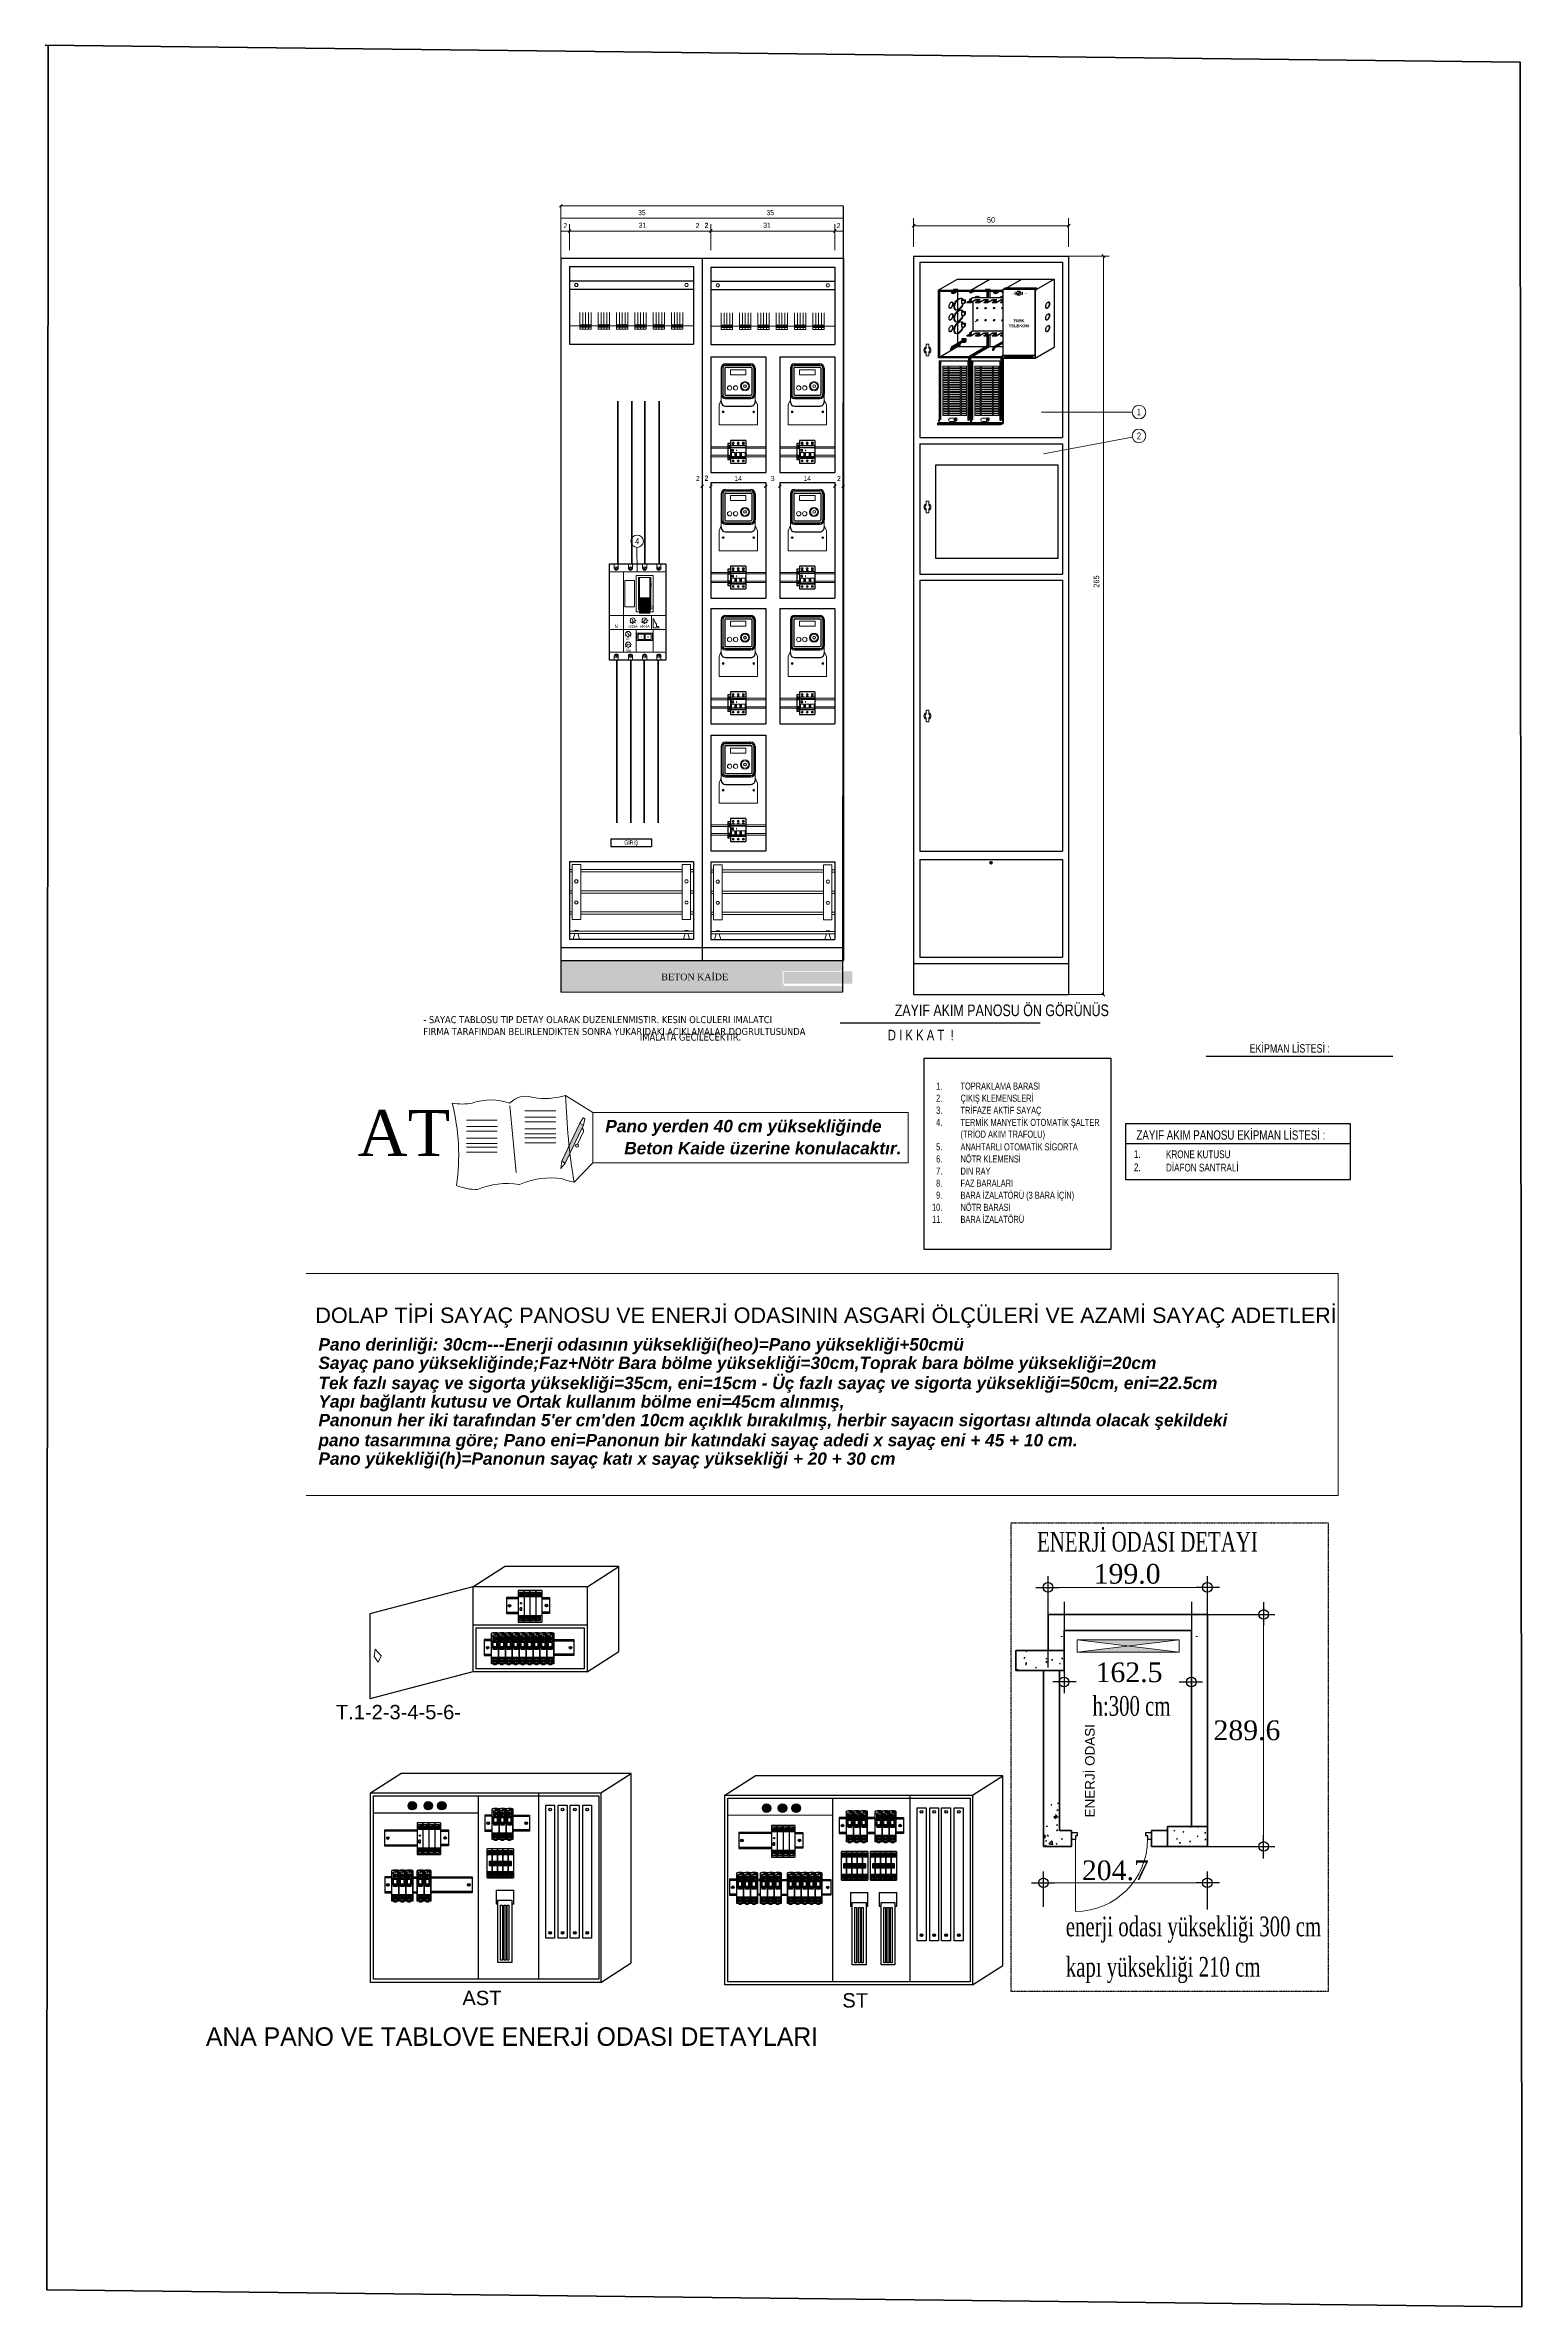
# Model space of a CAD drawing. Header units: millimetres. Extents: x -1335 to 33749, y 2338 to 5277.
# Drawn here: x 29394 to 31237, y 2361 to 5185 of the extents above; entities that cross this region are included whole.
import ezdxf
from ezdxf.enums import TextEntityAlignment as Align

# ---------------------------------------------------------------- set-up
doc = ezdxf.new("R2010")
doc.units = ezdxf.units.MM
doc.linetypes.add('DASHDOT', pattern=[1, 0.5, -0.25, 0, -0.25])
for name, color, linetype, lineweight in [('01', 6, 'Continuous', 20), ('02', 1, 'Continuous', 20), ('A-DOOR', 31, 'Continuous', 18), ('A-DOOR-FRAM', 31, 'Continuous', 25), ('DUVAR', 7, 'Continuous', 53), ('giriş kablo', 6, 'Continuous', 70), ('KAP-PEN', 100, 'Continuous', 18), ('LAM-H', 3, 'Continuous', 20), ('MAHAL', 151, 'Continuous', 0), ('PRİZ', 140, 'Continuous', 30), ('S-COLS', 52, 'Continuous', 40), ('SEMBOL', 51, 'Continuous', 0), ('YAZI GENEL', 60, 'Continuous', 35)]:
    doc.layers.add(name, color=color, linetype=linetype, lineweight=lineweight)
for name, color, linetype in [('03', 141, 'Continuous'), ('04', 11, 'Continuous'), ('ASEMBOL', 41, 'Continuous'), ('DIM-D', 7, 'Continuous'), ('E-TOPRAKLAMA', 2, 'Continuous'), ('KOLON SEMASI', 7, 'Continuous')]:
    doc.layers.add(name, color=color, linetype=linetype)
doc.styles.add('1', font='times.ttf')
doc.styles.add('B', font='BOLD.shx')
doc.styles.add('BGOTMDBT', font='vinet.ttf')
doc.styles.add('E', font='comic.ttf', dxfattribs={"width": 0.85})
doc.styles.add('G', font='GREEKS.SHX')
doc.styles.add('LAMBA', font='arial.ttf', dxfattribs={"height": 12})
doc.styles.add('ROMANS', font='tahoma.ttf')
doc.styles.get("Standard").update_dxf_attribs({"font": 'arial.ttf'})
doc.styles.add('T', font='arial.ttf')
doc.styles.add('WMF-Arial0', font='arial.ttf')
doc.styles.add('WMF-Arial1', font='arialbi.ttf')
doc.styles.add('WMF-Times New Roman Tur1', font='times.ttf')
doc.styles.add('WMF-Times New Roman1', font='times.ttf')
doc.styles.add('Y', font='comic.ttf')
picture_1 = doc.add_image_def('image1.jpg', size_in_pixel=(283, 218))

# ---------------------------------------------------------------- blocks, each defined once
blk = doc.blocks.new('Concrete Rectangular - 60 x 25-V9-zemin kat')
at = {"layer": 'S-COLS'}
h = blk.add_hatch(dxfattribs=at)
h.set_pattern_fill('FP_13', color=256, style=0, pattern_type=2)
h.set_pattern_definition([(50, (176.4, -2971.87), (364.368, -31.878), [38.1, -419.1]), (355, (176.4, -2971.87), (-70.486, 382.113), [30.48, -335.28]), (100.451, (206.77, -2974.52), (293.885, 350.233), [32.38, -356.18]), (46.184, (176.4, -2870.27), (542.16, -84.086), [57.15, -628.65]), (96.636, (221.6, -2877.27), (474.805, 494.86), [48.57, -534.27]), (351.184, (176.4, -2870.27), (474.81, 494.85), [45.72, -502.92]), (21, (227.2, -2895.67), (303.228, -204.53), [38.1, -419.1]), (326, (227.2, -2895.67), (123.604, 368.376), [30.48, -335.28]), (71.451, (252.48, -2912.7), (426.834, 163.843), [32.38, -356.18]), (37.5, (176.41, -2971.87), (6.1766, 169.11), [16.764, -314.452, 16.764, -323.596, -336.55]), (37.5, (176.41, -2971.87), (6.1766, 169.11), [-671.576, 16.764, -319.786]), (7.5, (176.4, -2971.87), (133.639, 200.361), [16.764, -177.292, 16.764, -306.832, -128.27]), (7.5, (176.4, -2971.87), (133.639, 200.361), [-517.652, 16.764, -111.506]), (327.5, (63.12, -2971.87), (271.182, -11.4584), [16.764, -110.236, 16.764, -379.476, -525.78]), (327.5, (63.12, -2971.87), (271.182, -11.4584), [-523.24, 16.764, -509.016]), (317.5, (12.32, -2971.87), (296.259, 50.853), [16.764, -148.336, 16.764, -246.38, -373.38]), (317.5, (12.32, -2971.87), (296.259, 50.853), [-428.244, 16.764, -356.616])])
h.paths.add_polyline_path([(300, 125), (300, -125), (-300, -125), (-300, 125)], flags=0)
at = {"layer": 'S-COLS', "lineweight": 50}
for p, q in [((300, 125), (-300, 125)), ((-300, 125), (-300, -125)), ((300, -125), (300, 125)), ((-300, -125), (300, -125))]:
    blk.add_line(p, q, dxfattribs=at)
at = {"layer": 'S-COLS'}
for p, q in [((-300, 125), (-300, 125)), ((300, 125), (300, 125)), ((-300, -125), (-300, -125)), ((300, -125), (300, -125))]:
    blk.add_line(p, q, dxfattribs=at)
blk = doc.blocks.new('Concrete Rectangular - 50 x 25-V26-zemin kat')
at = {"layer": 'S-COLS'}
h = blk.add_hatch(dxfattribs=at)
h.set_pattern_fill('FP_32', color=256, style=0, pattern_type=2)
h.set_pattern_definition([(50, (-1663.6, -775.4), (364.37, -31.88), [38.1, -419.1]), (355, (-1663.6, -775.4), (-70.486, 382.11), [30.48, -335.28]), (100.451, (-1633.23, -778.05), (293.885, 350.233), [32.38, -356.18]), (46.184, (-1663.6, -673.8), (542.16, -84.09), [57.15, -628.65]), (96.636, (-1618.4, -680.8), (474.8, 494.86), [48.57, -534.27]), (351.184, (-1663.6, -673.8), (474.81, 494.85), [45.72, -502.92]), (21, (-1612.8, -699.2), (303.23, -204.53), [38.1, -419.1]), (326, (-1612.8, -699.2), (123.604, 368.376), [30.48, -335.28]), (71.451, (-1587.52, -716.23), (426.834, 163.84), [32.38, -356.18]), (37.5, (-1663.59, -775.39), (6.177, 169.11), [16.764, -314.452, 16.764, -323.596, -336.55]), (37.5, (-1663.59, -775.39), (6.177, 169.11), [-671.576, 16.764, -319.786]), (7.5, (-1663.6, -775.39), (133.639, 200.361), [16.764, -177.292, 16.764, -306.832, -128.27]), (7.5, (-1663.6, -775.39), (133.639, 200.361), [-517.652, 16.764, -111.506]), (327.5, (-1776.88, -775.39), (271.182, -11.458), [16.764, -110.236, 16.764, -379.476, -525.78]), (327.5, (-1776.88, -775.39), (271.182, -11.458), [-523.24, 16.764, -509.016]), (317.5, (-1827.68, -775.4), (296.259, 50.853), [16.764, -148.336, 16.764, -246.38, -373.38]), (317.5, (-1827.68, -775.4), (296.259, 50.853), [-428.244, 16.764, -356.616])])
h.paths.add_polyline_path([(250, 125), (250, -125), (-250, -125), (-250, 125)], flags=0)
at = {"layer": 'S-COLS', "lineweight": 50}
for p, q in [((250, 125), (-250, 125)), ((-250, 125), (-250, -125)), ((250, -125), (250, 125)), ((-250, -125), (250, -125))]:
    blk.add_line(p, q, dxfattribs=at)
at = {"layer": 'S-COLS'}
for p, q in [((-250, 125), (-250, 125)), ((250, 125), (250, 125)), ((-250, -125), (-250, -125)), ((250, -125), (250, -125))]:
    blk.add_line(p, q, dxfattribs=at)
blk = doc.blocks.new('Doors_ExtSgl_8 - D1 100 X 210-246613-zemin kat')
at = {"layer": 'A-DOOR'}
blk.add_line((448, 911), (448, 14), dxfattribs=at)
blk.add_arc((448, 14), 897, 90, 180, dxfattribs=at)
at = {"layer": 'A-DOOR-FRAM'}
for p, q in [((-500, 14), (-452, 14)), ((-500, -75), (-500, 14)), ((-452, 14), (-452, -33)), ((451, 14), (500, 14)), ((451, -33), (451, 14)), ((500, 14), (500, -75)), ((-430, -75), (-500, -75)), ((-452, -33), (-430, -33)), ((-430, -33), (-430, -75)), ((429, -33), (451, -33)), ((429, -75), (429, -33)), ((500, -75), (429, -75))]:
    blk.add_line(p, q, dxfattribs=at)
at = {"layer": 'A-DOOR-FRAM', "lineweight": 18}
for p, q in [((-500, 14), (-500, 14)), ((-500, 14), (-500, -75)), ((-500, 14), (-452, 14)), ((-452, -33), (-452, 14)), ((-452, 14), (-452, 14)), ((451, 14), (451, -33)), ((500, 14), (451, 14)), ((451, 14), (451, 14)), ((500, -75), (500, 14)), ((500, 14), (500, 14)), ((-430, -75), (-500, -75)), ((-500, -75), (-500, -75)), ((-452, -33), (-452, -33)), ((-452, -33), (-430, -33)), ((-430, -33), (-430, -33)), ((-430, -75), (-430, -33)), ((-430, -75), (-430, -75)), ((429, -33), (429, -75)), ((451, -33), (429, -33)), ((429, -33), (429, -33)), ((429, -75), (500, -75)), ((429, -75), (429, -75)), ((451, -33), (451, -33)), ((500, -75), (500, -75))]:
    blk.add_line(p, q, dxfattribs=at)
blk = doc.blocks.new('SOL')
at = {"layer": 'DIM-D'}
for p, q in [((0, 50), (0, -7)), ((7.6, 0), (-7, 0))]:
    blk.add_line(p, q, dxfattribs=at)
blk.add_circle((0, 0), 3, dxfattribs=at)
blk = doc.blocks.new('SAG')
at = {"layer": 'DIM-D'}
for p, q in [((7.6, 0), (-7, 0)), ((0, -50), (0, 7))]:
    blk.add_line(p, q, dxfattribs=at)
blk.add_circle((0, 0), 3, dxfattribs=at)
blk = doc.blocks.new('*X127')
at = {"color": 0}
for p, q in [((56.123, 56.807), (56.123, 56.807)), ((56.123, 56.796), (56.123, 56.796)), ((56.126, 56.812), (56.126, 56.812)), ((56.126, 56.801), (56.126, 56.801)), ((56.126, 56.79), (56.126, 56.79)), ((56.129, 56.807), (56.129, 56.807)), ((56.129, 56.796), (56.129, 56.796)), ((56.132, 56.812), (56.132, 56.812)), ((56.132, 56.801), (56.132, 56.801)), ((56.132, 56.79), (56.132, 56.79)), ((56.135, 56.807), (56.135, 56.807)), ((56.135, 56.796), (56.135, 56.796)), ((56.138, 56.812), (56.138, 56.812)), ((56.138, 56.801), (56.138, 56.801)), ((56.138, 56.79), (56.138, 56.79)), ((56.14, 56.807), (56.14, 56.807)), ((56.14, 56.796), (56.14, 56.796)), ((56.143, 56.812), (56.143, 56.812)), ((56.143, 56.801), (56.143, 56.801)), ((56.143, 56.79), (56.143, 56.79)), ((56.146, 56.807), (56.146, 56.807)), ((56.146, 56.796), (56.146, 56.796)), ((56.149, 56.812), (56.149, 56.812)), ((56.149, 56.801), (56.149, 56.801)), ((56.149, 56.79), (56.149, 56.79)), ((56.152, 56.807), (56.152, 56.807)), ((56.152, 56.796), (56.152, 56.796)), ((56.154, 56.812), (56.154, 56.812)), ((56.154, 56.801), (56.154, 56.801)), ((56.154, 56.79), (56.154, 56.79)), ((56.157, 56.807), (56.157, 56.807)), ((56.157, 56.796), (56.157, 56.796)), ((56.16, 56.812), (56.16, 56.812)), ((56.16, 56.801), (56.16, 56.801)), ((56.16, 56.79), (56.16, 56.79)), ((56.163, 56.807), (56.163, 56.807)), ((56.163, 56.796), (56.163, 56.796)), ((56.166, 56.812), (56.166, 56.812)), ((56.166, 56.801), (56.166, 56.801)), ((56.166, 56.79), (56.166, 56.79)), ((56.168, 56.807), (56.168, 56.807)), ((56.168, 56.796), (56.168, 56.796)), ((56.171, 56.812), (56.171, 56.812)), ((56.171, 56.801), (56.171, 56.801)), ((56.171, 56.79), (56.171, 56.79)), ((56.174, 56.807), (56.174, 56.807)), ((56.174, 56.796), (56.174, 56.796)), ((56.177, 56.812), (56.177, 56.812)), ((56.177, 56.801), (56.177, 56.801)), ((56.177, 56.79), (56.177, 56.79)), ((56.18, 56.807), (56.18, 56.807)), ((56.18, 56.796), (56.18, 56.796)), ((56.183, 56.812), (56.183, 56.812)), ((56.183, 56.801), (56.183, 56.801)), ((56.183, 56.79), (56.183, 56.79)), ((56.185, 56.807), (56.185, 56.807)), ((56.185, 56.796), (56.185, 56.796)), ((56.188, 56.812), (56.188, 56.812)), ((56.188, 56.801), (56.188, 56.801)), ((56.188, 56.79), (56.188, 56.79)), ((56.191, 56.807), (56.191, 56.807)), ((56.191, 56.796), (56.191, 56.796)), ((56.194, 56.812), (56.194, 56.812)), ((56.194, 56.801), (56.194, 56.801)), ((56.194, 56.79), (56.194, 56.79)), ((56.197, 56.807), (56.197, 56.807)), ((56.197, 56.796), (56.197, 56.796)), ((56.199, 56.812), (56.199, 56.812)), ((56.199, 56.801), (56.199, 56.801)), ((56.199, 56.79), (56.199, 56.79)), ((56.202, 56.807), (56.202, 56.807)), ((56.202, 56.796), (56.202, 56.796)), ((56.205, 56.812), (56.205, 56.812)), ((56.205, 56.801), (56.205, 56.801)), ((56.205, 56.79), (56.205, 56.79)), ((56.208, 56.807), (56.208, 56.807)), ((56.208, 56.796), (56.208, 56.796)), ((56.211, 56.812), (56.211, 56.812)), ((56.211, 56.801), (56.211, 56.801)), ((56.211, 56.79), (56.211, 56.79)), ((56.213, 56.807), (56.213, 56.807)), ((56.213, 56.796), (56.213, 56.796)), ((56.216, 56.812), (56.216, 56.812)), ((56.216, 56.801), (56.216, 56.801)), ((56.216, 56.79), (56.216, 56.79)), ((56.219, 56.807), (56.219, 56.807)), ((56.219, 56.796), (56.219, 56.796)), ((56.222, 56.812), (56.222, 56.812)), ((56.222, 56.801), (56.222, 56.801)), ((56.222, 56.79), (56.222, 56.79)), ((56.225, 56.807), (56.225, 56.807)), ((56.225, 56.796), (56.225, 56.796)), ((56.228, 56.812), (56.228, 56.812)), ((56.228, 56.801), (56.228, 56.801)), ((56.228, 56.79), (56.228, 56.79)), ((56.23, 56.807), (56.23, 56.807)), ((56.23, 56.796), (56.23, 56.796)), ((56.233, 56.812), (56.233, 56.812)), ((56.233, 56.801), (56.233, 56.801)), ((56.233, 56.79), (56.233, 56.79)), ((56.236, 56.807), (56.236, 56.807)), ((56.236, 56.796), (56.236, 56.796)), ((56.239, 56.812), (56.239, 56.812)), ((56.239, 56.801), (56.239, 56.801)), ((56.239, 56.79), (56.239, 56.79)), ((56.242, 56.807), (56.242, 56.807)), ((56.242, 56.796), (56.242, 56.796)), ((56.244, 56.812), (56.244, 56.812)), ((56.244, 56.801), (56.244, 56.801)), ((56.244, 56.79), (56.244, 56.79)), ((56.247, 56.807), (56.247, 56.807)), ((56.247, 56.796), (56.247, 56.796)), ((56.25, 56.812), (56.25, 56.812)), ((56.25, 56.801), (56.25, 56.801)), ((56.25, 56.79), (56.25, 56.79)), ((56.253, 56.807), (56.253, 56.807)), ((56.253, 56.796), (56.253, 56.796)), ((56.256, 56.812), (56.256, 56.812)), ((56.256, 56.801), (56.256, 56.801)), ((56.256, 56.79), (56.256, 56.79)), ((56.258, 56.807), (56.258, 56.807)), ((56.258, 56.796), (56.258, 56.796)), ((56.261, 56.812), (56.261, 56.812)), ((56.261, 56.801), (56.261, 56.801)), ((56.261, 56.79), (56.261, 56.79)), ((56.264, 56.807), (56.264, 56.807)), ((56.264, 56.796), (56.264, 56.796)), ((56.267, 56.812), (56.267, 56.812)), ((56.267, 56.801), (56.267, 56.801)), ((56.267, 56.79), (56.267, 56.79)), ((56.27, 56.807), (56.27, 56.807)), ((56.27, 56.796), (56.27, 56.796)), ((56.273, 56.812), (56.273, 56.812)), ((56.273, 56.801), (56.273, 56.801)), ((56.273, 56.79), (56.273, 56.79)), ((56.275, 56.807), (56.275, 56.807)), ((56.275, 56.796), (56.275, 56.796)), ((56.278, 56.812), (56.278, 56.812)), ((56.278, 56.801), (56.278, 56.801)), ((56.278, 56.79), (56.278, 56.79)), ((56.281, 56.807), (56.281, 56.807)), ((56.281, 56.796), (56.281, 56.796)), ((56.284, 56.812), (56.284, 56.812)), ((56.284, 56.801), (56.284, 56.801)), ((56.284, 56.79), (56.284, 56.79)), ((56.287, 56.807), (56.287, 56.807)), ((56.287, 56.796), (56.287, 56.796)), ((56.289, 56.812), (56.289, 56.812)), ((56.289, 56.801), (56.289, 56.801)), ((56.289, 56.79), (56.289, 56.79)), ((56.292, 56.807), (56.292, 56.807)), ((56.292, 56.796), (56.292, 56.796)), ((56.295, 56.812), (56.295, 56.812)), ((56.295, 56.801), (56.295, 56.801)), ((56.295, 56.79), (56.295, 56.79)), ((56.298, 56.807), (56.298, 56.807)), ((56.298, 56.796), (56.298, 56.796)), ((56.301, 56.812), (56.301, 56.812)), ((56.301, 56.801), (56.301, 56.801)), ((56.301, 56.79), (56.301, 56.79)), ((56.303, 56.807), (56.303, 56.807)), ((56.303, 56.796), (56.303, 56.796)), ((56.306, 56.812), (56.306, 56.812)), ((56.306, 56.801), (56.306, 56.801)), ((56.306, 56.79), (56.306, 56.79)), ((56.309, 56.807), (56.309, 56.807)), ((56.309, 56.796), (56.309, 56.796)), ((56.312, 56.812), (56.312, 56.812)), ((56.312, 56.801), (56.312, 56.801)), ((56.312, 56.79), (56.312, 56.79)), ((56.315, 56.807), (56.315, 56.807)), ((56.315, 56.796), (56.315, 56.796)), ((56.318, 56.812), (56.318, 56.812)), ((56.318, 56.801), (56.318, 56.801)), ((56.318, 56.79), (56.318, 56.79)), ((56.32, 56.807), (56.32, 56.807)), ((56.32, 56.796), (56.32, 56.796)), ((56.323, 56.812), (56.323, 56.812)), ((56.323, 56.801), (56.323, 56.801)), ((56.323, 56.79), (56.323, 56.79)), ((56.326, 56.807), (56.326, 56.807)), ((56.326, 56.796), (56.326, 56.796)), ((56.329, 56.812), (56.329, 56.812)), ((56.329, 56.801), (56.329, 56.801)), ((56.329, 56.79), (56.329, 56.79)), ((56.332, 56.807), (56.332, 56.807)), ((56.332, 56.796), (56.332, 56.796)), ((56.334, 56.812), (56.334, 56.812)), ((56.334, 56.801), (56.334, 56.801)), ((56.334, 56.79), (56.334, 56.79)), ((56.337, 56.807), (56.337, 56.807)), ((56.337, 56.796), (56.337, 56.796)), ((56.34, 56.812), (56.34, 56.812)), ((56.34, 56.801), (56.34, 56.801)), ((56.34, 56.79), (56.34, 56.79)), ((56.343, 56.807), (56.343, 56.807)), ((56.343, 56.796), (56.343, 56.796)), ((56.346, 56.812), (56.346, 56.812)), ((56.346, 56.801), (56.346, 56.801)), ((56.346, 56.79), (56.346, 56.79)), ((56.348, 56.807), (56.348, 56.807)), ((56.348, 56.796), (56.348, 56.796)), ((56.351, 56.812), (56.351, 56.812)), ((56.351, 56.801), (56.351, 56.801)), ((56.351, 56.79), (56.351, 56.79)), ((56.354, 56.807), (56.354, 56.807)), ((56.354, 56.796), (56.354, 56.796)), ((56.357, 56.812), (56.357, 56.812)), ((56.357, 56.801), (56.357, 56.801)), ((56.357, 56.79), (56.357, 56.79)), ((56.36, 56.807), (56.36, 56.807)), ((56.36, 56.796), (56.36, 56.796)), ((56.363, 56.812), (56.363, 56.812)), ((56.363, 56.801), (56.363, 56.801)), ((56.363, 56.79), (56.363, 56.79)), ((56.365, 56.807), (56.365, 56.807)), ((56.365, 56.796), (56.365, 56.796)), ((56.368, 56.812), (56.368, 56.812)), ((56.368, 56.801), (56.368, 56.801)), ((56.368, 56.79), (56.368, 56.79)), ((56.371, 56.807), (56.371, 56.807)), ((56.371, 56.796), (56.371, 56.796)), ((56.374, 56.812), (56.374, 56.812)), ((56.374, 56.801), (56.374, 56.801)), ((56.374, 56.79), (56.374, 56.79)), ((56.377, 56.807), (56.377, 56.807)), ((56.377, 56.796), (56.377, 56.796)), ((56.379, 56.812), (56.379, 56.812)), ((56.379, 56.801), (56.379, 56.801)), ((56.379, 56.79), (56.379, 56.79)), ((56.382, 56.807), (56.382, 56.807)), ((56.382, 56.796), (56.382, 56.796)), ((56.385, 56.812), (56.385, 56.812)), ((56.385, 56.801), (56.385, 56.801)), ((56.385, 56.79), (56.385, 56.79)), ((56.388, 56.807), (56.388, 56.807)), ((56.388, 56.796), (56.388, 56.796)), ((56.391, 56.812), (56.391, 56.812)), ((56.391, 56.801), (56.391, 56.801)), ((56.391, 56.79), (56.391, 56.79)), ((56.393, 56.807), (56.393, 56.807)), ((56.393, 56.796), (56.393, 56.796)), ((56.396, 56.812), (56.396, 56.812)), ((56.396, 56.801), (56.396, 56.801)), ((56.396, 56.79), (56.396, 56.79)), ((56.399, 56.807), (56.399, 56.807)), ((56.399, 56.796), (56.399, 56.796)), ((56.402, 56.812), (56.402, 56.812)), ((56.402, 56.801), (56.402, 56.801)), ((56.402, 56.79), (56.402, 56.79)), ((56.405, 56.807), (56.405, 56.807)), ((56.405, 56.796), (56.405, 56.796)), ((56.408, 56.812), (56.408, 56.812)), ((56.408, 56.801), (56.408, 56.801)), ((56.408, 56.79), (56.408, 56.79)), ((56.41, 56.807), (56.41, 56.807)), ((56.41, 56.796), (56.41, 56.796)), ((56.413, 56.812), (56.413, 56.812)), ((56.413, 56.801), (56.413, 56.801)), ((56.413, 56.79), (56.413, 56.79)), ((56.416, 56.807), (56.416, 56.807)), ((56.416, 56.796), (56.416, 56.796)), ((56.419, 56.812), (56.419, 56.812)), ((56.419, 56.801), (56.419, 56.801)), ((56.419, 56.79), (56.419, 56.79)), ((56.422, 56.807), (56.422, 56.807)), ((56.422, 56.796), (56.422, 56.796)), ((56.424, 56.812), (56.424, 56.812)), ((56.424, 56.801), (56.424, 56.801)), ((56.424, 56.79), (56.424, 56.79)), ((56.427, 56.807), (56.427, 56.807)), ((56.427, 56.796), (56.427, 56.796)), ((56.43, 56.812), (56.43, 56.812)), ((56.43, 56.801), (56.43, 56.801)), ((56.43, 56.79), (56.43, 56.79)), ((56.433, 56.807), (56.433, 56.807)), ((56.433, 56.796), (56.433, 56.796)), ((56.436, 56.812), (56.436, 56.812)), ((56.436, 56.801), (56.436, 56.801)), ((56.436, 56.79), (56.436, 56.79)), ((56.438, 56.807), (56.438, 56.807)), ((56.438, 56.796), (56.438, 56.796)), ((56.441, 56.812), (56.441, 56.812)), ((56.441, 56.801), (56.441, 56.801)), ((56.441, 56.79), (56.441, 56.79)), ((56.444, 56.807), (56.444, 56.807)), ((56.444, 56.796), (56.444, 56.796)), ((56.447, 56.812), (56.447, 56.812)), ((56.447, 56.801), (56.447, 56.801)), ((56.447, 56.79), (56.447, 56.79)), ((56.45, 56.807), (56.45, 56.807)), ((56.45, 56.796), (56.45, 56.796)), ((56.453, 56.812), (56.453, 56.812)), ((56.453, 56.801), (56.453, 56.801)), ((56.453, 56.79), (56.453, 56.79)), ((56.455, 56.807), (56.455, 56.807)), ((56.455, 56.796), (56.455, 56.796)), ((56.458, 56.812), (56.458, 56.812)), ((56.458, 56.801), (56.458, 56.801)), ((56.458, 56.79), (56.458, 56.79)), ((56.461, 56.807), (56.461, 56.807)), ((56.461, 56.796), (56.461, 56.796)), ((56.464, 56.812), (56.464, 56.812)), ((56.464, 56.801), (56.464, 56.801)), ((56.464, 56.79), (56.464, 56.79)), ((56.467, 56.807), (56.467, 56.807)), ((56.467, 56.796), (56.467, 56.796)), ((56.469, 56.812), (56.469, 56.812)), ((56.469, 56.801), (56.469, 56.801)), ((56.469, 56.79), (56.469, 56.79)), ((56.472, 56.807), (56.472, 56.807)), ((56.472, 56.796), (56.472, 56.796)), ((56.475, 56.812), (56.475, 56.812)), ((56.475, 56.801), (56.475, 56.801)), ((56.475, 56.79), (56.475, 56.79)), ((56.478, 56.807), (56.478, 56.807)), ((56.478, 56.796), (56.478, 56.796)), ((56.481, 56.812), (56.481, 56.812)), ((56.481, 56.801), (56.481, 56.801)), ((56.481, 56.79), (56.481, 56.79)), ((56.483, 56.807), (56.483, 56.807)), ((56.483, 56.796), (56.483, 56.796)), ((56.486, 56.812), (56.486, 56.812)), ((56.486, 56.801), (56.486, 56.801)), ((56.486, 56.79), (56.486, 56.79)), ((56.489, 56.807), (56.489, 56.807)), ((56.489, 56.796), (56.489, 56.796)), ((56.492, 56.812), (56.492, 56.812)), ((56.492, 56.801), (56.492, 56.801)), ((56.492, 56.79), (56.492, 56.79)), ((56.495, 56.807), (56.495, 56.807)), ((56.495, 56.796), (56.495, 56.796)), ((56.498, 56.812), (56.498, 56.812)), ((56.498, 56.801), (56.498, 56.801)), ((56.498, 56.79), (56.498, 56.79)), ((56.5, 56.807), (56.5, 56.807)), ((56.5, 56.796), (56.5, 56.796)), ((56.503, 56.812), (56.503, 56.812)), ((56.503, 56.801), (56.503, 56.801)), ((56.503, 56.79), (56.503, 56.79)), ((56.506, 56.807), (56.506, 56.807)), ((56.506, 56.796), (56.506, 56.796)), ((56.509, 56.812), (56.509, 56.812)), ((56.509, 56.801), (56.509, 56.801)), ((56.509, 56.79), (56.509, 56.79)), ((56.512, 56.807), (56.512, 56.807)), ((56.512, 56.796), (56.512, 56.796)), ((56.514, 56.812), (56.514, 56.812)), ((56.514, 56.801), (56.514, 56.801)), ((56.514, 56.79), (56.514, 56.79)), ((56.517, 56.807), (56.517, 56.807)), ((56.517, 56.796), (56.517, 56.796)), ((56.52, 56.812), (56.52, 56.812)), ((56.52, 56.801), (56.52, 56.801)), ((56.52, 56.79), (56.52, 56.79)), ((56.523, 56.807), (56.523, 56.807)), ((56.523, 56.796), (56.523, 56.796)), ((56.526, 56.812), (56.526, 56.812)), ((56.526, 56.801), (56.526, 56.801)), ((56.526, 56.79), (56.526, 56.79)), ((56.528, 56.807), (56.528, 56.807)), ((56.528, 56.796), (56.528, 56.796)), ((56.531, 56.812), (56.531, 56.812)), ((56.531, 56.801), (56.531, 56.801)), ((56.531, 56.79), (56.531, 56.79)), ((56.534, 56.807), (56.534, 56.807)), ((56.534, 56.796), (56.534, 56.796)), ((56.537, 56.812), (56.537, 56.812)), ((56.537, 56.801), (56.537, 56.801)), ((56.537, 56.79), (56.537, 56.79)), ((56.54, 56.807), (56.54, 56.807)), ((56.54, 56.796), (56.54, 56.796)), ((56.543, 56.812), (56.543, 56.812)), ((56.543, 56.801), (56.543, 56.801)), ((56.543, 56.79), (56.543, 56.79)), ((56.545, 56.807), (56.545, 56.807)), ((56.545, 56.796), (56.545, 56.796)), ((56.548, 56.812), (56.548, 56.812)), ((56.548, 56.801), (56.548, 56.801)), ((56.548, 56.79), (56.548, 56.79)), ((56.551, 56.807), (56.551, 56.807)), ((56.551, 56.796), (56.551, 56.796)), ((56.554, 56.812), (56.554, 56.812)), ((56.554, 56.801), (56.554, 56.801)), ((56.554, 56.79), (56.554, 56.79)), ((56.557, 56.807), (56.557, 56.807)), ((56.557, 56.796), (56.557, 56.796)), ((56.559, 56.812), (56.559, 56.812)), ((56.559, 56.801), (56.559, 56.801)), ((56.559, 56.79), (56.559, 56.79)), ((56.562, 56.807), (56.562, 56.807)), ((56.562, 56.796), (56.562, 56.796)), ((56.565, 56.812), (56.565, 56.812)), ((56.565, 56.801), (56.565, 56.801)), ((56.565, 56.79), (56.565, 56.79)), ((56.568, 56.807), (56.568, 56.807)), ((56.568, 56.796), (56.568, 56.796)), ((56.571, 56.812), (56.571, 56.812)), ((56.571, 56.801), (56.571, 56.801)), ((56.571, 56.79), (56.571, 56.79)), ((56.573, 56.807), (56.573, 56.807)), ((56.573, 56.796), (56.573, 56.796)), ((56.576, 56.812), (56.576, 56.812)), ((56.576, 56.801), (56.576, 56.801)), ((56.576, 56.79), (56.576, 56.79)), ((56.579, 56.807), (56.579, 56.807)), ((56.579, 56.796), (56.579, 56.796)), ((56.582, 56.812), (56.582, 56.812)), ((56.582, 56.801), (56.582, 56.801)), ((56.582, 56.79), (56.582, 56.79)), ((56.585, 56.807), (56.585, 56.807)), ((56.585, 56.796), (56.585, 56.796)), ((56.588, 56.812), (56.588, 56.812)), ((56.588, 56.801), (56.588, 56.801)), ((56.588, 56.79), (56.588, 56.79)), ((56.59, 56.807), (56.59, 56.807)), ((56.59, 56.796), (56.59, 56.796)), ((56.593, 56.812), (56.593, 56.812)), ((56.593, 56.801), (56.593, 56.801)), ((56.593, 56.79), (56.593, 56.79)), ((56.596, 56.807), (56.596, 56.807)), ((56.596, 56.796), (56.596, 56.796)), ((56.599, 56.812), (56.599, 56.812)), ((56.599, 56.801), (56.599, 56.801)), ((56.599, 56.79), (56.599, 56.79)), ((56.602, 56.807), (56.602, 56.807)), ((56.602, 56.796), (56.602, 56.796))]:
    blk.add_line(p, q, dxfattribs=at)
blk = doc.blocks.new('*X126')
at = {"color": 0}
for p, q in [((30.642, 87.506), (30.711, 87.506)), ((30.642, 87.505), (30.712, 87.505)), ((30.642, 87.504), (30.712, 87.504)), ((30.642, 87.503), (30.712, 87.503)), ((30.642, 87.502), (30.712, 87.502)), ((30.642, 87.501), (30.712, 87.501)), ((30.642, 87.5), (30.712, 87.5)), ((30.642, 87.499), (30.712, 87.499)), ((30.642, 87.498), (30.712, 87.498)), ((30.642, 87.497), (30.712, 87.497)), ((30.642, 87.496), (30.712, 87.496)), ((30.642, 87.495), (30.712, 87.495)), ((30.642, 87.494), (30.711, 87.494)), ((30.643, 87.51), (30.71, 87.51)), ((30.643, 87.509), (30.711, 87.509)), ((30.643, 87.508), (30.711, 87.508)), ((30.643, 87.507), (30.711, 87.507)), ((30.643, 87.493), (30.711, 87.493)), ((30.643, 87.492), (30.711, 87.492)), ((30.643, 87.491), (30.711, 87.491)), ((30.643, 87.49), (30.71, 87.49)), ((30.644, 87.513), (30.709, 87.513)), ((30.644, 87.512), (30.71, 87.512)), ((30.644, 87.511), (30.71, 87.511)), ((30.644, 87.489), (30.71, 87.489)), ((30.644, 87.488), (30.71, 87.488)), ((30.644, 87.487), (30.709, 87.487)), ((30.645, 87.515), (30.709, 87.515)), ((30.645, 87.514), (30.709, 87.514)), ((30.645, 87.486), (30.709, 87.486)), ((30.645, 87.485), (30.709, 87.485)), ((30.646, 87.517), (30.707, 87.517)), ((30.646, 87.516), (30.708, 87.516)), ((30.646, 87.484), (30.708, 87.484)), ((30.646, 87.483), (30.707, 87.483)), ((30.647, 87.519), (30.706, 87.519)), ((30.647, 87.518), (30.707, 87.518)), ((30.647, 87.482), (30.707, 87.482)), ((30.647, 87.481), (30.706, 87.481)), ((30.648, 87.52), (30.706, 87.52)), ((30.648, 87.48), (30.706, 87.48)), ((30.649, 87.521), (30.705, 87.521)), ((30.649, 87.479), (30.705, 87.479)), ((30.65, 87.523), (30.703, 87.523)), ((30.65, 87.522), (30.704, 87.522)), ((30.65, 87.478), (30.704, 87.478)), ((30.65, 87.477), (30.703, 87.477)), ((30.651, 87.524), (30.702, 87.524)), ((30.651, 87.476), (30.702, 87.476)), ((30.652, 87.525), (30.701, 87.525)), ((30.652, 87.475), (30.701, 87.475)), ((30.653, 87.526), (30.7, 87.526)), ((30.653, 87.474), (30.7, 87.474)), ((30.655, 87.527), (30.699, 87.527)), ((30.655, 87.473), (30.699, 87.473)), ((30.656, 87.528), (30.698, 87.528)), ((30.656, 87.472), (30.698, 87.472)), ((30.657, 87.529), (30.697, 87.529)), ((30.657, 87.471), (30.697, 87.471)), ((30.659, 87.53), (30.695, 87.53)), ((30.659, 87.47), (30.695, 87.47)), ((30.661, 87.531), (30.693, 87.531)), ((30.661, 87.469), (30.693, 87.469)), ((30.663, 87.532), (30.691, 87.532)), ((30.663, 87.468), (30.691, 87.468)), ((30.665, 87.533), (30.689, 87.533)), ((30.665, 87.467), (30.689, 87.467)), ((30.668, 87.534), (30.685, 87.534)), ((30.668, 87.466), (30.685, 87.466)), ((30.675, 87.535), (30.679, 87.535)), ((30.675, 87.465), (30.679, 87.465))]:
    blk.add_line(p, q, dxfattribs=at)

msp = doc.modelspace()

# ---------------------------------------------------------------- hatches: boundary and pattern name
at = {"layer": 'ASEMBOL'}
h = msp.add_hatch(dxfattribs=at)
h.set_pattern_fill('SACNCR', color=256, scale=0.57624, angle=180, style=0)
h.set_pattern_definition([(225, (85767.5348, 7847.4927), (0.970271773, -0.970271773), []), (225, (85766.5645, 7847.4927), (0.970271773, -0.970271773), [0, -1.3721715])])
h.paths.add_polyline_path([(29949.1, 2917.2), (29949.1, 2912.6), (29974.8, 2912.6), (29974.8, 2917.2)])
h = msp.add_hatch(dxfattribs=at)
h.set_pattern_fill('SACNCR', color=256, scale=0.57624, angle=180, style=0)
h.set_pattern_definition([(225, (86209.8822, 7844.4816), (0.970271773, -0.970271773), []), (225, (86208.912, 7844.4816), (0.970271773, -0.970271773), [0, -1.3721715])])
h.paths.add_polyline_path([(30391.4, 2914.2), (30391.4, 2909.6), (30417.1, 2909.6), (30417.1, 2914.2)])
h = msp.add_hatch(dxfattribs=at)
h.set_pattern_fill('SACNCR', color=256, scale=0.57624, angle=180, style=0)
h.set_pattern_definition([(225, (86245.8805, 7844.4816), (0.970271773, -0.970271773), []), (225, (86244.9103, 7844.4816), (0.970271773, -0.970271773), [0, -1.3721715])])
h.paths.add_polyline_path([(30427.4, 2914.2), (30427.4, 2909.6), (30453.1, 2909.6), (30453.1, 2914.2)])
at = {"layer": 'MAHAL'}
h = msp.add_hatch(color=1, dxfattribs=at)
h.dxf.hatch_style = 1
h.paths.add_polyline_path([(30135.7, 4476.3), (30148.6, 4476.3), (30148.6, 4495.2), (30135.7, 4495.2)])
h = msp.add_hatch(color=1, dxfattribs=at)
h.dxf.hatch_style = 1
h.paths.add_polyline_path([(30048.9, 3801.6, -0.002772), (30047.8, 3811.1), (30038.8, 3791.7), (30042.9, 3789.2)])
h.paths.add_polyline_path([(30065.8, 3836.7), (30061, 3839.4), (30047.8, 3811.1, 0.002772), (30048.9, 3801.6)])
h.paths.add_polyline_path([(30059.6, 3811.3, 1), (30055.6, 3811.3, 1)], flags=17)
h = msp.add_hatch(color=1, dxfattribs=at)
h.dxf.hatch_style = 1
h.paths.add_polyline_path([(30745.8, 3186.4), (30809.5, 3193.9), (30682.1, 3193.9)])
h.paths.add_polyline_path([(30682.1, 3178.9), (30809.5, 3178.9), (30745.8, 3186.4)])
h = msp.add_hatch(color=256, dxfattribs=at)
h.set_gradient(color1=(244, 11, 158), color2=(246, 60, 178), one_color=1, tint=0.6)
h.paths.add_polyline_path([(29857.2, 2987, 1), (29846.7, 2987, 1)])
h = msp.add_hatch(color=256, dxfattribs=at)
h.set_gradient(color1=(15, 15, 240), color2=(63, 63, 243), one_color=1, tint=0.6)
h.paths.add_polyline_path([(29877.2, 2987, 1), (29866.6, 2987, 1)])
h = msp.add_hatch(color=256, dxfattribs=at)
h.set_gradient(color1=(236, 214, 19), color2=(240, 222, 66), one_color=1, tint=0.6)
h.paths.add_polyline_path([(29894.2, 2987, 1), (29883.6, 2987, 1)])
h = msp.add_hatch(color=256, dxfattribs=at)
h.set_gradient(color1=(244, 11, 158), color2=(246, 60, 178), one_color=1, tint=0.6)
h.paths.add_polyline_path([(30299.6, 2983.9, 1), (30289, 2983.9, 1)])
h = msp.add_hatch(color=256, dxfattribs=at)
h.set_gradient(color1=(15, 15, 240), color2=(63, 63, 243), one_color=1, tint=0.6)
h.paths.add_polyline_path([(30319.5, 2983.9, 1), (30309, 2983.9, 1)])
h = msp.add_hatch(color=256, dxfattribs=at)
h.set_gradient(color1=(236, 214, 19), color2=(240, 222, 66), one_color=1, tint=0.6)
h.paths.add_polyline_path([(30336.5, 2983.9, 1), (30326, 2983.9, 1)])
at = {"layer": 'PRİZ'}
h = msp.add_hatch(dxfattribs=at)
h.set_pattern_fill('AR-CONC', color=256)
h.set_pattern_definition([(50, (-400653.644, 27343.9305), (7.17260183, -0.62752135), [0.75, -8.25]), (355, (-400653.644, 27343.9305), (-1.38751334, 7.52192134), [0.6, -6.6]), (100.4514445, (-400653.046, 27343.878), (5.78508847, 6.89439991), [0.63740192, -7.01142112]), (46.1842, (-400653.644, 27345.9305), (10.6724133, -1.6551928), [1.125, -12.375]), (96.6356355, (-400652.754, 27345.793), (9.34661946, 9.741186), [0.95610342, -10.5171376]), (351.184164, (-400653.644, 27345.93), (9.34661945, 9.741186), [0.9, -9.9]), (21, (-400652.644, 27345.4305), (5.96907052, -4.02618891), [0.75, -8.25]), (326, (-400652.644, 27345.4305), (2.43315332, 7.25150045), [0.6, -6.6]), (71.4514447, (-400652.1464, 27345.095), (8.40222377, 3.22531153), [0.6374019, -7.01142112]), (37.5, (-400653.6438, 27343.9305), (0.121598553, 3.328938538), [0, -6.52, 0, -6.7, 0, -6.625]), (7.5, (-400653.6438, 27343.9305), (2.630695374, 3.94411712), [0, -3.82, 0, -6.37, 0, -2.525]), (327.5, (-400655.8738, 27343.9305), (5.338224362, -0.225548717), [0, -2.5, 0, -7.8, 0, -10.35]), (317.5, (-400656.874, 27343.9305), (5.831861693, 1.001049823), [0, -3.25, 0, -5.18, 0, -7.35])])
h.paths.add_polyline_path([(30314.5, 4013.6), (30401.2, 4013.6), (30401.2, 4029.1), (30314.5, 4029.1)], flags=16)
h.paths.add_polyline_path([(30389.3, 4002.7), (30389.3, 4042.3), (30037.6, 4042.3), (30037.6, 4002.7)])
h.paths.add_polyline_path([(30389.3, 4010.6), (30389.3, 4028.2), (30315.5, 4028.2), (30315.5, 4010.6)])
at = {"layer": 'S-COLS'}
h = msp.add_hatch(dxfattribs=at)
h.set_pattern_fill('FP_15', color=256, scale=0.1, angle=90, style=0, pattern_type=2)
h.set_pattern_definition([(50, (30653.326, 2871.086), (36.437, -3.188), [3.81, -41.91]), (355, (30653.326, 2871.086), (-7.049, 38.211), [3.048, -33.528]), (100.45, (30656.363, 2870.82), (29.3885, 35.023), [3.238, -35.618]), (46.184, (30653.326, 2881.246), (54.216, -8.409), [5.715, -62.865]), (96.636, (30657.844, 2880.546), (47.48, 49.486), [4.857, -53.427]), (351.184, (30653.326, 2881.246), (47.48, 49.485), [4.572, -50.292]), (21, (30658.406, 2878.706), (30.323, -20.453), [3.81, -41.91]), (326, (30658.406, 2878.706), (12.36, 36.838), [3.048, -33.528]), (71.45, (30660.933, 2877.002), (42.683, 16.384), [3.238, -35.618]), (37.5, (30653.326, 2871.086), (0.6177, 16.911), [1.6764, -31.4452, 1.6764, -32.3596, -33.655]), (37.5, (30653.326, 2871.086), (0.6177, 16.911), [-67.1576, 1.6764, -31.9786]), (7.5, (30653.326, 2871.086), (13.364, 20.0361), [1.6764, -17.7292, 1.6764, -30.6832, -12.827]), (7.5, (30653.326, 2871.086), (13.364, 20.0361), [-51.765, 1.6764, -11.1506]), (327.5, (30641.998, 2871.086), (27.1182, -1.1458), [1.6764, -11.0236, 1.6764, -37.9476, -52.578]), (327.5, (30641.998, 2871.086), (27.1182, -1.1458), [-52.324, 1.6764, -50.9016]), (317.5, (30636.918, 2871.086), (29.626, 5.0853), [1.6764, -14.8336, 1.6764, -24.638, -37.338]), (317.5, (30636.918, 2871.086), (29.626, 5.0853), [-42.8244, 1.6764, -35.6616])])
h.paths.add_polyline_path([(30640, 2996.1), (30665, 2996.1), (30665, 2936.1), (30640, 2936.1)], flags=0)

# ---------------------------------------------------------------- linework, layer by layer
at = {"color": 0}
for p, q in [((30528, 4860), (30529.2, 4860)), ((30528, 4859.6), (30529.1, 4859.6)), ((30528, 4859.2), (30529.1, 4859.2)), ((30528, 4858.8), (30529.1, 4858.8)), ((30528, 4858.4), (30529.1, 4858.4)), ((30528, 4858), (30529.2, 4858)), ((30528.1, 4860.4), (30529.2, 4860.4)), ((30528.1, 4857.7), (30529.2, 4857.7)), ((30528.2, 4860.7), (30529.3, 4860.7)), ((30528.3, 4861.1), (30529.4, 4861.1)), ((30528.4, 4861.5), (30529.5, 4861.5)), ((30528.5, 4861.9), (30529.7, 4861.9)), ((30528.6, 4862.3), (30529.8, 4862.3)), ((30528.8, 4862.7), (30529.9, 4862.7)), ((30529, 4863.1), (30530.1, 4863.1)), ((30529.1, 4863.5), (30530.3, 4863.5)), ((30529.3, 4863.8), (30530.5, 4863.8)), ((30529.5, 4864.2), (30530.7, 4864.2)), ((30529.8, 4864.6), (30530.9, 4864.6)), ((30530, 4865), (30531.1, 4865)), ((30530.3, 4865.4), (30531.4, 4865.4)), ((30530.5, 4865.8), (30531.7, 4865.8)), ((30530.8, 4866.2), (30532, 4866.2)), ((30531.2, 4866.5), (30532.3, 4866.5)), ((30531.5, 4866.9), (30532.7, 4866.9)), ((30531.9, 4867.3), (30533, 4867.3)), ((30532.3, 4867.7), (30533.5, 4867.7)), ((30532.8, 4868.1), (30534, 4868.1)), ((30533.4, 4868.5), (30534.5, 4868.5)), ((30534.1, 4868.9), (30535.2, 4868.9)), ((30535.2, 4869.2), (30536.3, 4869.2)), ((30536.2, 4857.7), (30537.3, 4857.7)), ((30536.5, 4858), (30537.7, 4858)), ((30536.8, 4858.4), (30537.9, 4858.4)), ((30537.1, 4858.8), (30538.2, 4858.8)), ((30537.2, 4869.2), (30538.3, 4869.2)), ((30537.3, 4859.2), (30538.5, 4859.2)), ((30537.6, 4859.6), (30538.7, 4859.6)), ((30537.8, 4860), (30538.9, 4860)), ((30537.9, 4868.9), (30539.1, 4868.9)), ((30538, 4860.4), (30539.1, 4860.4)), ((30538.2, 4860.7), (30539.3, 4860.7)), ((30538.3, 4868.5), (30539.5, 4868.5)), ((30538.4, 4861.1), (30539.5, 4861.1)), ((30538.5, 4861.5), (30539.7, 4861.5)), ((30538.6, 4868.1), (30539.8, 4868.1)), ((30538.7, 4861.9), (30539.8, 4861.9)), ((30538.8, 4867.7), (30540, 4867.7)), ((30538.8, 4862.3), (30540, 4862.3)), ((30538.9, 4862.7), (30540.1, 4862.7)), ((30539, 4867.3), (30540.1, 4867.3)), ((30539, 4863.1), (30540.2, 4863.1)), ((30528, 4845.3), (30529.2, 4845.3)), ((30528, 4844.9), (30529.1, 4844.9)), ((30528, 4844.6), (30529.1, 4844.6)), ((30528, 4844.2), (30529.1, 4844.2)), ((30528, 4843.8), (30529.1, 4843.8)), ((30528, 4843.4), (30529.2, 4843.4)), ((30528, 4830.7), (30529.2, 4830.7)), ((30528, 4830.3), (30529.1, 4830.3)), ((30528, 4829.9), (30529.1, 4829.9)), ((30528, 4829.5), (30529.1, 4829.5)), ((30528.1, 4845.7), (30529.2, 4845.7)), ((30528.1, 4843), (30529.2, 4843)), ((30528.1, 4831.1), (30529.2, 4831.1)), ((30528.2, 4857.3), (30529.3, 4857.3)), ((30528.2, 4846.1), (30529.3, 4846.1)), ((30528.2, 4842.6), (30529.3, 4842.6)), ((30528.2, 4831.5), (30529.3, 4831.5)), ((30528.3, 4856.9), (30529.4, 4856.9)), ((30528.3, 4846.5), (30529.4, 4846.5)), ((30528.3, 4842.2), (30529.4, 4842.2)), ((30528.3, 4831.8), (30529.4, 4831.8)), ((30528.4, 4856.5), (30529.6, 4856.5)), ((30528.4, 4846.9), (30529.5, 4846.9)), ((30528.4, 4841.9), (30529.6, 4841.9)), ((30528.4, 4832.2), (30529.5, 4832.2)), ((30528.5, 4847.3), (30529.7, 4847.3)), ((30528.5, 4832.6), (30529.7, 4832.6)), ((30528.6, 4856.1), (30529.8, 4856.1)), ((30528.6, 4847.6), (30529.8, 4847.6)), ((30528.6, 4841.5), (30529.8, 4841.5)), ((30528.6, 4833), (30529.8, 4833)), ((30528.8, 4848), (30529.9, 4848)), ((30528.8, 4833.4), (30529.9, 4833.4)), ((30528.9, 4855.7), (30530, 4855.7)), ((30528.9, 4841.1), (30530, 4841.1)), ((30529, 4848.4), (30530.1, 4848.4)), ((30529, 4833.8), (30530.1, 4833.8)), ((30529.1, 4848.8), (30530.3, 4848.8)), ((30529.1, 4834.2), (30530.3, 4834.2)), ((30529.3, 4855.3), (30530.4, 4855.3)), ((30529.3, 4849.2), (30530.5, 4849.2)), ((30529.3, 4840.7), (30530.4, 4840.7)), ((30529.3, 4834.5), (30530.5, 4834.5)), ((30529.5, 4849.6), (30530.7, 4849.6)), ((30529.5, 4834.9), (30530.7, 4834.9)), ((30529.8, 4850), (30530.9, 4850)), ((30529.8, 4835.3), (30530.9, 4835.3)), ((30529.9, 4855), (30531.1, 4855)), ((30529.9, 4840.3), (30531.1, 4840.3)), ((30530, 4850.3), (30531.1, 4850.3)), ((30530, 4835.7), (30531.1, 4835.7)), ((30530.3, 4850.7), (30531.4, 4850.7)), ((30530.3, 4836.1), (30531.4, 4836.1)), ((30530.5, 4851.1), (30531.7, 4851.1)), ((30530.5, 4836.5), (30531.7, 4836.5)), ((30530.8, 4851.5), (30532, 4851.5)), ((30530.8, 4836.9), (30532, 4836.9)), ((30531.2, 4851.9), (30532.3, 4851.9)), ((30531.2, 4837.2), (30532.3, 4837.2)), ((30531.5, 4852.3), (30532.7, 4852.3)), ((30531.5, 4837.6), (30532.7, 4837.6)), ((30531.9, 4852.7), (30533, 4852.7)), ((30531.9, 4838), (30533, 4838)), ((30532.3, 4853.1), (30533.5, 4853.1)), ((30532.3, 4838.4), (30533.5, 4838.4)), ((30532.4, 4855), (30533.5, 4855)), ((30532.4, 4840.3), (30533.5, 4840.3)), ((30532.8, 4853.4), (30534, 4853.4)), ((30532.8, 4838.8), (30534, 4838.8)), ((30533.3, 4855.3), (30534.5, 4855.3)), ((30533.3, 4840.7), (30534.5, 4840.7)), ((30533.4, 4853.8), (30534.5, 4853.8)), ((30533.4, 4839.2), (30534.5, 4839.2)), ((30534, 4855.7), (30535.2, 4855.7)), ((30534, 4841.1), (30535.2, 4841.1)), ((30534.1, 4854.2), (30535.2, 4854.2)), ((30534.1, 4839.6), (30535.2, 4839.6)), ((30534.6, 4856.1), (30535.7, 4856.1)), ((30534.6, 4841.5), (30535.7, 4841.5)), ((30535, 4856.5), (30536.2, 4856.5)), ((30535, 4841.9), (30536.2, 4841.9)), ((30535.2, 4854.6), (30536.3, 4854.6)), ((30535.2, 4839.9), (30536.3, 4839.9)), ((30535.5, 4856.9), (30536.6, 4856.9)), ((30535.5, 4842.2), (30536.6, 4842.2)), ((30535.8, 4857.3), (30537, 4857.3)), ((30535.8, 4842.6), (30537, 4842.6)), ((30536.2, 4843), (30537.3, 4843)), ((30536.5, 4843.4), (30537.7, 4843.4)), ((30536.8, 4843.8), (30537.9, 4843.8)), ((30537.1, 4844.2), (30538.2, 4844.2)), ((30537.1, 4829.5), (30538.2, 4829.5)), ((30537.2, 4854.6), (30538.3, 4854.6)), ((30537.2, 4839.9), (30538.3, 4839.9)), ((30537.3, 4844.6), (30538.5, 4844.6)), ((30537.3, 4829.9), (30538.5, 4829.9)), ((30537.6, 4844.9), (30538.7, 4844.9)), ((30537.6, 4830.3), (30538.7, 4830.3)), ((30537.8, 4845.3), (30538.9, 4845.3)), ((30537.8, 4830.7), (30538.9, 4830.7)), ((30537.9, 4854.2), (30539.1, 4854.2)), ((30537.9, 4839.6), (30539.1, 4839.6)), ((30538, 4845.7), (30539.1, 4845.7)), ((30538, 4831.1), (30539.1, 4831.1)), ((30538.2, 4846.1), (30539.3, 4846.1)), ((30538.2, 4831.5), (30539.3, 4831.5)), ((30538.3, 4853.8), (30539.5, 4853.8)), ((30538.3, 4839.2), (30539.5, 4839.2)), ((30538.4, 4846.5), (30539.5, 4846.5)), ((30538.4, 4831.8), (30539.5, 4831.8)), ((30538.5, 4846.9), (30539.7, 4846.9)), ((30538.5, 4832.2), (30539.7, 4832.2)), ((30538.6, 4853.4), (30539.8, 4853.4)), ((30538.6, 4838.8), (30539.8, 4838.8)), ((30538.7, 4847.3), (30539.8, 4847.3)), ((30538.7, 4832.6), (30539.8, 4832.6)), ((30538.8, 4853.1), (30540, 4853.1)), ((30538.8, 4847.6), (30540, 4847.6)), ((30538.8, 4838.4), (30540, 4838.4)), ((30538.8, 4833), (30540, 4833)), ((30538.9, 4848), (30540.1, 4848)), ((30538.9, 4833.4), (30540.1, 4833.4)), ((30539, 4852.7), (30540.1, 4852.7)), ((30539, 4848.4), (30540.2, 4848.4)), ((30539, 4838), (30540.1, 4838)), ((30539, 4833.8), (30540.2, 4833.8)), ((30528, 4829.1), (30529.1, 4829.1)), ((30528, 4828.7), (30529.2, 4828.7)), ((30528.1, 4828.4), (30529.2, 4828.4)), ((30528.2, 4828), (30529.3, 4828)), ((30528.3, 4827.6), (30529.4, 4827.6)), ((30528.4, 4827.2), (30529.6, 4827.2)), ((30528.6, 4826.8), (30529.8, 4826.8)), ((30528.9, 4826.4), (30530, 4826.4)), ((30529.3, 4826), (30530.4, 4826)), ((30529.9, 4825.7), (30531.1, 4825.7)), ((30532.4, 4825.7), (30533.5, 4825.7)), ((30533.3, 4826), (30534.5, 4826)), ((30534, 4826.4), (30535.2, 4826.4)), ((30534.6, 4826.8), (30535.7, 4826.8)), ((30535, 4827.2), (30536.2, 4827.2)), ((30535.5, 4827.6), (30536.6, 4827.6)), ((30535.8, 4828), (30537, 4828)), ((30536.2, 4828.4), (30537.3, 4828.4)), ((30536.5, 4828.7), (30537.7, 4828.7)), ((30536.8, 4829.1), (30537.9, 4829.1))]:
    msp.add_line(p, q, dxfattribs=at)
at = {"color": 4}
for p, q in [((29927.4, 3260.3), (29966.9, 3285.7)), ((30109.9, 3285.7), (29966.9, 3285.7)), ((30071.3, 3260.9), (30109.9, 3285.7)), ((30109.9, 3179.6), (30109.9, 3285.7)), ((29927.4, 3260.3), (29798.9, 3226.5)), ((29927.4, 3260.3), (29927.4, 3154.2)), ((29928.3, 3260.9), (30070.4, 3260.9)), ((30070.4, 3260.9), (30070.4, 3154.2)), ((29798.9, 3226.5), (29798.9, 3120.4)), ((29927.4, 3213), (30070.4, 3213)), ((29931.2, 3209.2), (29931.2, 3157.3)), ((29931.2, 3209.2), (30066.6, 3209.2)), ((30066.6, 3209.2), (30066.6, 3158)), ((30070.4, 3154.2), (30109.9, 3179.6)), ((29927.4, 3154.2), (29798.9, 3120.4)), ((30070.4, 3154.2), (29927.4, 3154.2)), ((30066.6, 3158), (29931.2, 3158))]:
    msp.add_line(p, q, dxfattribs=at)
for p, q in [((29799.9, 3003, 16.5), (29837.8, 3027.3, 16.5)), ((30125.4, 3027.3, 16.5), (29837.8, 3027.3, 16.5)), ((30087.5, 3003, 16.5), (30125.4, 3027.3, 16.5)), ((30125.4, 2790.6, 16.5), (30125.4, 3027.3, 16.5)), ((30242.3, 3000), (30280.2, 3024.3)), ((30589.2, 3024.3), (30280.2, 3024.3)), ((30551.3, 3000), (30589.2, 3024.3)), ((30589.2, 2787.6), (30589.2, 3024.3)), ((29799.9, 2766.3, 16.5), (29799.9, 3003, 16.5)), ((29799.9, 3003, 16.5), (30087.5, 3003, 16.5)), ((29803.5, 2770.3, 16.5), (29803.5, 2999.4, 16.5)), ((29803.5, 2999.4, 16.5), (30084.9, 2999.4, 16.5)), ((30009.5, 3003, 16.5), (30009.5, 2770.3, 16.5)), ((30009.5, 2999.4, 16.5), (30084.9, 2999.4, 16.5)), ((30084.9, 2999.4, 16.5), (30084.9, 2770.3, 16.5)), ((30087.5, 3003, 16.5), (30087.5, 2766.3, 16.5)), ((30242.3, 2763.3), (30242.3, 3000)), ((30242.3, 3000), (30551.3, 3000)), ((30245.9, 2767.2), (30245.9, 2996.4)), ((30245.9, 2996.4), (30527.3, 2996.4)), ((30473.3, 3000), (30473.3, 2767.2)), ((30473.3, 2996.4), (30548.7, 2996.4)), ((30548.7, 2996.4), (30548.7, 2767.2)), ((30551.3, 3000), (30551.3, 2763.3)), ((30084.9, 2770.3, 16.5), (29803.5, 2770.3, 16.5)), ((30087.5, 2766.3, 16.5), (30125.4, 2790.6, 16.5)), ((30551.3, 2763.3), (30589.2, 2787.6)), ((30087.5, 2766.3, 16.5), (29799.9, 2766.3, 16.5)), ((30551.3, 2763.3), (30242.3, 2763.3)), ((30548.7, 2767.2), (30245.9, 2767.2))]:
    msp.add_line(p, q)
at = {"layer": '01', "color": 3}
for p, q in [((30249.2, 4773.9), (30249.2, 4780.2)), ((30249.2, 4780.2), (30268.6, 4780.2)), ((30249.2, 4773.9), (30268.6, 4773.9)), ((30268.6, 4773.9), (30268.6, 4780.2)), ((30335.4, 4780.2), (30354.9, 4780.2)), ((30335.4, 4773.9), (30335.4, 4780.2)), ((30335.4, 4773.9), (30354.9, 4773.9)), ((30354.9, 4773.9), (30354.9, 4780.2)), ((30249.2, 4616.9), (30249.2, 4623.2)), ((30249.2, 4623.2), (30268.6, 4623.2)), ((30249.2, 4616.9), (30268.6, 4616.9)), ((30268.6, 4616.9), (30268.6, 4623.2)), ((30335.4, 4623.2), (30354.9, 4623.2)), ((30335.4, 4616.9), (30335.4, 4623.2)), ((30335.4, 4616.9), (30354.9, 4616.9)), ((30354.9, 4616.9), (30354.9, 4623.2)), ((30249.2, 4466.1), (30268.6, 4466.1)), ((30249.2, 4459.9), (30249.2, 4466.1)), ((30268.6, 4459.9), (30268.6, 4466.1)), ((30335.4, 4459.9), (30335.4, 4466.1)), ((30335.4, 4466.1), (30354.9, 4466.1)), ((30354.9, 4459.9), (30354.9, 4466.1)), ((30249.2, 4459.9), (30268.6, 4459.9)), ((30335.4, 4459.9), (30354.9, 4459.9)), ((30249.2, 4307.8), (30268.6, 4307.8)), ((30249.2, 4301.5), (30249.2, 4307.8)), ((30249.2, 4301.5), (30268.6, 4301.5)), ((30268.6, 4301.5), (30268.6, 4307.8))]:
    msp.add_line(p, q, dxfattribs=at)
at = {"layer": '01', "color": 2}
for p, q in [((30514.2, 4784.7), (30520.9, 4784.7)), ((30514.2, 4784.7), (30514.2, 4782.6)), ((30514.2, 4782.6), (30520.9, 4782.6)), ((30514.2, 4781.7), (30520.9, 4781.7)), ((30514.2, 4781.7), (30514.2, 4779.6)), ((30514.2, 4779.6), (30520.9, 4779.6)), ((30514.2, 4778.7), (30520.9, 4778.7)), ((30514.2, 4778.7), (30514.2, 4776.6)), ((30514.2, 4776.6), (30520.9, 4776.6)), ((30514.2, 4775.7), (30520.9, 4775.7)), ((30514.2, 4775.7), (30514.2, 4773.7)), ((30514.2, 4773.7), (30520.9, 4773.7)), ((30520.9, 4784.7), (30520.9, 4782.6)), ((30520.9, 4781.7), (30520.9, 4779.6)), ((30520.9, 4778.7), (30520.9, 4776.6)), ((30520.9, 4775.7), (30520.9, 4773.7)), ((30521.9, 4784.7), (30521.9, 4782.6)), ((30521.9, 4784.7), (30536.2, 4784.7)), ((30521.9, 4782.6), (30536.2, 4782.6)), ((30521.9, 4781.7), (30521.9, 4779.6)), ((30521.9, 4781.7), (30536.2, 4781.7)), ((30521.9, 4779.6), (30536.2, 4779.6)), ((30521.9, 4778.7), (30521.9, 4776.6)), ((30521.9, 4778.7), (30536.2, 4778.7)), ((30521.9, 4776.6), (30536.2, 4776.6)), ((30521.9, 4775.7), (30521.9, 4773.7)), ((30521.9, 4775.7), (30536.2, 4775.7)), ((30521.9, 4773.7), (30536.2, 4773.7)), ((30536.2, 4784.7), (30536.2, 4782.6)), ((30536.2, 4781.7), (30536.2, 4779.6)), ((30536.2, 4778.7), (30536.2, 4776.6)), ((30536.2, 4775.7), (30536.2, 4773.7)), ((30537.2, 4784.7), (30537.2, 4782.6)), ((30537.2, 4784.7), (30544, 4784.7)), ((30537.2, 4782.6), (30544, 4782.6)), ((30537.2, 4781.7), (30537.2, 4779.6)), ((30537.2, 4781.7), (30544, 4781.7)), ((30537.2, 4779.6), (30544, 4779.6)), ((30537.2, 4778.7), (30537.2, 4776.6)), ((30537.2, 4778.7), (30544, 4778.7)), ((30537.2, 4776.6), (30544, 4776.6)), ((30537.2, 4775.7), (30537.2, 4773.7)), ((30537.2, 4775.7), (30544, 4775.7)), ((30537.2, 4773.7), (30544, 4773.7)), ((30544, 4784.7), (30544, 4782.6)), ((30544, 4781.7), (30544, 4779.6)), ((30544, 4778.7), (30544, 4776.6)), ((30544, 4775.7), (30544, 4773.7)), ((30554.4, 4784.7), (30554.4, 4782.6)), ((30554.4, 4784.7), (30561.2, 4784.7)), ((30554.4, 4782.6), (30561.2, 4782.6)), ((30554.4, 4781.7), (30554.4, 4779.6)), ((30554.4, 4781.7), (30561.2, 4781.7)), ((30554.4, 4779.6), (30561.2, 4779.6)), ((30554.4, 4778.7), (30554.4, 4776.6)), ((30554.4, 4778.7), (30561.2, 4778.7)), ((30554.4, 4776.6), (30561.2, 4776.6)), ((30554.4, 4775.7), (30554.4, 4773.7)), ((30554.4, 4775.7), (30561.2, 4775.7)), ((30554.4, 4773.7), (30561.2, 4773.7)), ((30561.2, 4784.7), (30561.2, 4782.6)), ((30561.2, 4781.7), (30561.2, 4779.6)), ((30561.2, 4778.7), (30561.2, 4776.6)), ((30561.2, 4775.7), (30561.2, 4773.7)), ((30562.2, 4784.7), (30576.4, 4784.7)), ((30562.2, 4784.7), (30562.2, 4782.6)), ((30562.2, 4782.6), (30576.4, 4782.6)), ((30562.2, 4781.7), (30576.4, 4781.7)), ((30562.2, 4781.7), (30562.2, 4779.6)), ((30562.2, 4779.6), (30576.4, 4779.6)), ((30562.2, 4778.7), (30576.4, 4778.7)), ((30562.2, 4778.7), (30562.2, 4776.6)), ((30562.2, 4776.6), (30576.4, 4776.6)), ((30562.2, 4775.7), (30576.4, 4775.7)), ((30562.2, 4775.7), (30562.2, 4773.7)), ((30562.2, 4773.7), (30576.4, 4773.7)), ((30576.4, 4784.7), (30576.4, 4782.6)), ((30576.4, 4781.7), (30576.4, 4779.6)), ((30576.4, 4778.7), (30576.4, 4776.6)), ((30576.4, 4775.7), (30576.4, 4773.7)), ((30577.4, 4784.7), (30584.2, 4784.7)), ((30577.4, 4784.7), (30577.4, 4782.6)), ((30577.4, 4782.6), (30584.2, 4782.6)), ((30577.4, 4781.7), (30584.2, 4781.7)), ((30577.4, 4781.7), (30577.4, 4779.6)), ((30577.4, 4779.6), (30584.2, 4779.6)), ((30577.4, 4778.7), (30584.2, 4778.7)), ((30577.4, 4778.7), (30577.4, 4776.6)), ((30577.4, 4776.6), (30584.2, 4776.6)), ((30577.4, 4775.7), (30584.2, 4775.7)), ((30577.4, 4775.7), (30577.4, 4773.7)), ((30577.4, 4773.7), (30584.2, 4773.7)), ((30584.2, 4784.7), (30584.2, 4782.6)), ((30584.2, 4781.7), (30584.2, 4779.6)), ((30584.2, 4778.7), (30584.2, 4776.6)), ((30584.2, 4775.7), (30584.2, 4773.7)), ((30514.2, 4772.8), (30520.9, 4772.8)), ((30514.2, 4772.8), (30514.2, 4770.7)), ((30514.2, 4770.7), (30520.9, 4770.7)), ((30514.2, 4769.8), (30520.9, 4769.8)), ((30514.2, 4769.8), (30514.2, 4767.7)), ((30514.2, 4767.7), (30520.9, 4767.7)), ((30514.2, 4766.8), (30520.9, 4766.8)), ((30514.2, 4766.8), (30514.2, 4764.7)), ((30514.2, 4764.7), (30520.9, 4764.7)), ((30514.2, 4763.8), (30520.9, 4763.8)), ((30514.2, 4763.8), (30514.2, 4761.7)), ((30514.2, 4761.7), (30520.9, 4761.7)), ((30514.2, 4760.8), (30520.9, 4760.8)), ((30514.2, 4760.8), (30514.2, 4758.8)), ((30514.2, 4758.8), (30520.9, 4758.8)), ((30514.2, 4757.9), (30520.9, 4757.9)), ((30514.2, 4757.9), (30514.2, 4755.8)), ((30514.2, 4755.8), (30520.9, 4755.8)), ((30514.2, 4754.9), (30514.2, 4752.8)), ((30514.2, 4754.9), (30520.9, 4754.9)), ((30514.2, 4752.8), (30520.9, 4752.8)), ((30514.2, 4751.9), (30520.9, 4751.9)), ((30514.2, 4751.9), (30514.2, 4749.8)), ((30514.2, 4749.8), (30520.9, 4749.8)), ((30514.2, 4748.9), (30520.9, 4748.9)), ((30514.2, 4748.9), (30514.2, 4746.8)), ((30514.2, 4746.8), (30520.9, 4746.8)), ((30514.2, 4745.9), (30520.9, 4745.9)), ((30514.2, 4745.9), (30514.2, 4743.8)), ((30520.9, 4772.8), (30520.9, 4770.7)), ((30520.9, 4769.8), (30520.9, 4767.7)), ((30520.9, 4766.8), (30520.9, 4764.7)), ((30520.9, 4763.8), (30520.9, 4761.7)), ((30520.9, 4760.8), (30520.9, 4758.8)), ((30520.9, 4757.9), (30520.9, 4755.8)), ((30520.9, 4754.9), (30520.9, 4752.8)), ((30520.9, 4751.9), (30520.9, 4749.8)), ((30520.9, 4748.9), (30520.9, 4746.8)), ((30520.9, 4745.9), (30520.9, 4743.8)), ((30521.9, 4772.8), (30536.2, 4772.8)), ((30521.9, 4772.8), (30521.9, 4770.7)), ((30521.9, 4770.7), (30536.2, 4770.7)), ((30521.9, 4769.8), (30521.9, 4767.7)), ((30521.9, 4769.8), (30536.2, 4769.8)), ((30521.9, 4767.7), (30536.2, 4767.7)), ((30521.9, 4766.8), (30521.9, 4764.7)), ((30521.9, 4766.8), (30536.2, 4766.8)), ((30521.9, 4764.7), (30536.2, 4764.7)), ((30521.9, 4763.8), (30521.9, 4761.7)), ((30521.9, 4763.8), (30536.2, 4763.8)), ((30521.9, 4761.7), (30536.2, 4761.7)), ((30521.9, 4760.8), (30521.9, 4758.8)), ((30521.9, 4760.8), (30536.2, 4760.8)), ((30521.9, 4758.8), (30536.2, 4758.8)), ((30521.9, 4757.9), (30521.9, 4755.8)), ((30521.9, 4757.9), (30536.2, 4757.9)), ((30521.9, 4755.8), (30536.2, 4755.8)), ((30521.9, 4754.9), (30521.9, 4752.8)), ((30521.9, 4754.9), (30536.2, 4754.9)), ((30521.9, 4752.8), (30536.2, 4752.8)), ((30521.9, 4751.9), (30521.9, 4749.8)), ((30521.9, 4751.9), (30536.2, 4751.9)), ((30521.9, 4749.8), (30536.2, 4749.8)), ((30521.9, 4748.9), (30521.9, 4746.8)), ((30521.9, 4748.9), (30536.2, 4748.9)), ((30521.9, 4746.8), (30536.2, 4746.8)), ((30521.9, 4745.9), (30536.2, 4745.9)), ((30521.9, 4745.9), (30521.9, 4743.8)), ((30536.2, 4772.8), (30536.2, 4770.7)), ((30536.2, 4769.8), (30536.2, 4767.7)), ((30536.2, 4766.8), (30536.2, 4764.7)), ((30536.2, 4763.8), (30536.2, 4761.7)), ((30536.2, 4760.8), (30536.2, 4758.8)), ((30536.2, 4757.9), (30536.2, 4755.8)), ((30536.2, 4754.9), (30536.2, 4752.8)), ((30536.2, 4751.9), (30536.2, 4749.8)), ((30536.2, 4748.9), (30536.2, 4746.8)), ((30536.2, 4745.9), (30536.2, 4743.8)), ((30537.2, 4772.8), (30544, 4772.8)), ((30537.2, 4772.8), (30537.2, 4770.7)), ((30537.2, 4770.7), (30544, 4770.7)), ((30537.2, 4769.8), (30537.2, 4767.7)), ((30537.2, 4769.8), (30544, 4769.8)), ((30537.2, 4767.7), (30544, 4767.7)), ((30537.2, 4766.8), (30537.2, 4764.7)), ((30537.2, 4766.8), (30544, 4766.8)), ((30537.2, 4764.7), (30544, 4764.7)), ((30537.2, 4763.8), (30537.2, 4761.7)), ((30537.2, 4763.8), (30544, 4763.8)), ((30537.2, 4761.7), (30544, 4761.7)), ((30537.2, 4760.8), (30537.2, 4758.8)), ((30537.2, 4760.8), (30544, 4760.8)), ((30537.2, 4758.8), (30544, 4758.8)), ((30537.2, 4757.9), (30537.2, 4755.8)), ((30537.2, 4757.9), (30544, 4757.9)), ((30537.2, 4755.8), (30544, 4755.8)), ((30537.2, 4754.9), (30537.2, 4752.8)), ((30537.2, 4754.9), (30544, 4754.9)), ((30537.2, 4752.8), (30544, 4752.8)), ((30537.2, 4751.9), (30537.2, 4749.8)), ((30537.2, 4751.9), (30544, 4751.9)), ((30537.2, 4749.8), (30544, 4749.8)), ((30537.2, 4748.9), (30537.2, 4746.8)), ((30537.2, 4748.9), (30544, 4748.9)), ((30537.2, 4746.8), (30544, 4746.8)), ((30537.2, 4745.9), (30544, 4745.9)), ((30537.2, 4745.9), (30537.2, 4743.8)), ((30544, 4772.8), (30544, 4770.7)), ((30544, 4769.8), (30544, 4767.7)), ((30544, 4766.8), (30544, 4764.7)), ((30544, 4763.8), (30544, 4761.7)), ((30544, 4760.8), (30544, 4758.8)), ((30544, 4757.9), (30544, 4755.8)), ((30544, 4754.9), (30544, 4752.8)), ((30544, 4751.9), (30544, 4749.8)), ((30544, 4748.9), (30544, 4746.8)), ((30544, 4745.9), (30544, 4743.8)), ((30554.4, 4772.8), (30554.4, 4770.7)), ((30554.4, 4772.8), (30561.2, 4772.8)), ((30554.4, 4770.7), (30561.2, 4770.7)), ((30554.4, 4769.8), (30554.4, 4767.7)), ((30554.4, 4769.8), (30561.2, 4769.8)), ((30554.4, 4767.7), (30561.2, 4767.7)), ((30554.4, 4766.8), (30554.4, 4764.7)), ((30554.4, 4766.8), (30561.2, 4766.8)), ((30554.4, 4764.7), (30561.2, 4764.7)), ((30554.4, 4763.8), (30554.4, 4761.7)), ((30554.4, 4763.8), (30561.2, 4763.8)), ((30554.4, 4761.7), (30561.2, 4761.7)), ((30554.4, 4760.8), (30554.4, 4758.8)), ((30554.4, 4760.8), (30561.2, 4760.8)), ((30554.4, 4758.8), (30561.2, 4758.8)), ((30554.4, 4757.9), (30554.4, 4755.8)), ((30554.4, 4757.9), (30561.2, 4757.9)), ((30554.4, 4755.8), (30561.2, 4755.8)), ((30554.4, 4754.9), (30554.4, 4752.8)), ((30554.4, 4754.9), (30561.2, 4754.9)), ((30554.4, 4752.8), (30561.2, 4752.8)), ((30554.4, 4751.9), (30554.4, 4749.8)), ((30554.4, 4751.9), (30561.2, 4751.9)), ((30554.4, 4749.8), (30561.2, 4749.8)), ((30554.4, 4748.9), (30554.4, 4746.8)), ((30554.4, 4748.9), (30561.2, 4748.9)), ((30554.4, 4746.8), (30561.2, 4746.8)), ((30554.4, 4745.9), (30561.2, 4745.9)), ((30554.4, 4745.9), (30554.4, 4743.8)), ((30561.2, 4772.8), (30561.2, 4770.7)), ((30561.2, 4769.8), (30561.2, 4767.7)), ((30561.2, 4766.8), (30561.2, 4764.7)), ((30561.2, 4763.8), (30561.2, 4761.7)), ((30561.2, 4760.8), (30561.2, 4758.8)), ((30561.2, 4757.9), (30561.2, 4755.8)), ((30561.2, 4754.9), (30561.2, 4752.8)), ((30561.2, 4751.9), (30561.2, 4749.8)), ((30561.2, 4748.9), (30561.2, 4746.8)), ((30561.2, 4745.9), (30561.2, 4743.8)), ((30562.2, 4772.8), (30576.4, 4772.8)), ((30562.2, 4772.8), (30562.2, 4770.7)), ((30562.2, 4770.7), (30576.4, 4770.7)), ((30562.2, 4769.8), (30576.4, 4769.8)), ((30562.2, 4769.8), (30562.2, 4767.7)), ((30562.2, 4767.7), (30576.4, 4767.7)), ((30562.2, 4766.8), (30576.4, 4766.8)), ((30562.2, 4766.8), (30562.2, 4764.7)), ((30562.2, 4764.7), (30576.4, 4764.7)), ((30562.2, 4763.8), (30576.4, 4763.8)), ((30562.2, 4763.8), (30562.2, 4761.7)), ((30562.2, 4761.7), (30576.4, 4761.7)), ((30562.2, 4760.8), (30576.4, 4760.8)), ((30562.2, 4760.8), (30562.2, 4758.8)), ((30562.2, 4758.8), (30576.4, 4758.8)), ((30562.2, 4757.9), (30576.4, 4757.9)), ((30562.2, 4757.9), (30562.2, 4755.8)), ((30562.2, 4755.8), (30576.4, 4755.8)), ((30562.2, 4754.9), (30562.2, 4752.8)), ((30562.2, 4754.9), (30576.4, 4754.9)), ((30562.2, 4752.8), (30576.4, 4752.8)), ((30562.2, 4751.9), (30576.4, 4751.9)), ((30562.2, 4751.9), (30562.2, 4749.8)), ((30562.2, 4749.8), (30576.4, 4749.8)), ((30562.2, 4748.9), (30576.4, 4748.9)), ((30562.2, 4748.9), (30562.2, 4746.8)), ((30562.2, 4746.8), (30576.4, 4746.8)), ((30562.2, 4745.9), (30576.4, 4745.9)), ((30562.2, 4745.9), (30562.2, 4743.8)), ((30576.4, 4772.8), (30576.4, 4770.7)), ((30576.4, 4769.8), (30576.4, 4767.7)), ((30576.4, 4766.8), (30576.4, 4764.7)), ((30576.4, 4763.8), (30576.4, 4761.7)), ((30576.4, 4760.8), (30576.4, 4758.8)), ((30576.4, 4757.9), (30576.4, 4755.8)), ((30576.4, 4754.9), (30576.4, 4752.8)), ((30576.4, 4751.9), (30576.4, 4749.8)), ((30576.4, 4748.9), (30576.4, 4746.8)), ((30576.4, 4745.9), (30576.4, 4743.8)), ((30577.4, 4772.8), (30584.2, 4772.8)), ((30577.4, 4772.8), (30577.4, 4770.7)), ((30577.4, 4770.7), (30584.2, 4770.7)), ((30577.4, 4769.8), (30584.2, 4769.8)), ((30577.4, 4769.8), (30577.4, 4767.7)), ((30577.4, 4767.7), (30584.2, 4767.7)), ((30577.4, 4766.8), (30584.2, 4766.8)), ((30577.4, 4766.8), (30577.4, 4764.7)), ((30577.4, 4764.7), (30584.2, 4764.7)), ((30577.4, 4763.8), (30584.2, 4763.8)), ((30577.4, 4763.8), (30577.4, 4761.7)), ((30577.4, 4761.7), (30584.2, 4761.7)), ((30577.4, 4760.8), (30584.2, 4760.8)), ((30577.4, 4760.8), (30577.4, 4758.8)), ((30577.4, 4758.8), (30584.2, 4758.8)), ((30577.4, 4757.9), (30584.2, 4757.9)), ((30577.4, 4757.9), (30577.4, 4755.8)), ((30577.4, 4755.8), (30584.2, 4755.8)), ((30577.4, 4754.9), (30577.4, 4752.8)), ((30577.4, 4754.9), (30584.2, 4754.9)), ((30577.4, 4752.8), (30584.2, 4752.8)), ((30577.4, 4751.9), (30584.2, 4751.9)), ((30577.4, 4751.9), (30577.4, 4749.8)), ((30577.4, 4749.8), (30584.2, 4749.8)), ((30577.4, 4748.9), (30584.2, 4748.9)), ((30577.4, 4748.9), (30577.4, 4746.8)), ((30577.4, 4746.8), (30584.2, 4746.8)), ((30577.4, 4745.9), (30584.2, 4745.9)), ((30577.4, 4745.9), (30577.4, 4743.8)), ((30584.2, 4772.8), (30584.2, 4770.7)), ((30584.2, 4769.8), (30584.2, 4767.7)), ((30584.2, 4766.8), (30584.2, 4764.7)), ((30584.2, 4763.8), (30584.2, 4761.7)), ((30584.2, 4760.8), (30584.2, 4758.8)), ((30584.2, 4757.9), (30584.2, 4755.8)), ((30584.2, 4754.9), (30584.2, 4752.8)), ((30584.2, 4751.9), (30584.2, 4749.8)), ((30584.2, 4748.9), (30584.2, 4746.8)), ((30584.2, 4745.9), (30584.2, 4743.8)), ((30514.2, 4743.8), (30520.9, 4743.8)), ((30514.2, 4742.9), (30520.9, 4742.9)), ((30514.2, 4742.9), (30514.2, 4740.9)), ((30514.2, 4740.9), (30520.9, 4740.9)), ((30514.2, 4740), (30520.9, 4740)), ((30514.2, 4740), (30514.2, 4737.9)), ((30514.2, 4737.9), (30520.9, 4737.9)), ((30514.2, 4737), (30514.2, 4734.9)), ((30514.2, 4737), (30520.9, 4737)), ((30514.2, 4734.9), (30520.9, 4734.9)), ((30514.2, 4734), (30520.9, 4734)), ((30514.2, 4734), (30514.2, 4731.9)), ((30514.2, 4731.9), (30520.9, 4731.9)), ((30514.2, 4731), (30520.9, 4731)), ((30514.2, 4731), (30514.2, 4728.9)), ((30514.2, 4728.9), (30520.9, 4728.9)), ((30514.2, 4728), (30520.9, 4728)), ((30514.2, 4728), (30514.2, 4726)), ((30514.2, 4726), (30520.9, 4726)), ((30514.2, 4725.1), (30520.9, 4725.1)), ((30514.2, 4725.1), (30514.2, 4723)), ((30514.2, 4723), (30520.9, 4723)), ((30520.9, 4742.9), (30520.9, 4740.9)), ((30520.9, 4740), (30520.9, 4737.9)), ((30520.9, 4737), (30520.9, 4734.9)), ((30520.9, 4734), (30520.9, 4731.9)), ((30520.9, 4731), (30520.9, 4728.9)), ((30520.9, 4728), (30520.9, 4726)), ((30520.9, 4725.1), (30520.9, 4723)), ((30521.9, 4743.8), (30536.2, 4743.8)), ((30521.9, 4742.9), (30521.9, 4740.9)), ((30521.9, 4742.9), (30536.2, 4742.9)), ((30521.9, 4740.9), (30536.2, 4740.9)), ((30521.9, 4740), (30536.2, 4740)), ((30521.9, 4740), (30521.9, 4737.9)), ((30521.9, 4737.9), (30536.2, 4737.9)), ((30521.9, 4737), (30521.9, 4734.9)), ((30521.9, 4737), (30536.2, 4737)), ((30521.9, 4734.9), (30536.2, 4734.9)), ((30521.9, 4734), (30521.9, 4731.9)), ((30521.9, 4734), (30536.2, 4734)), ((30521.9, 4731.9), (30536.2, 4731.9)), ((30521.9, 4731), (30521.9, 4728.9)), ((30521.9, 4731), (30536.2, 4731)), ((30521.9, 4728.9), (30536.2, 4728.9)), ((30521.9, 4728), (30521.9, 4726)), ((30521.9, 4728), (30536.2, 4728)), ((30521.9, 4726), (30536.2, 4726)), ((30521.9, 4725.1), (30536.2, 4725.1)), ((30521.9, 4725.1), (30521.9, 4723)), ((30521.9, 4723), (30536.2, 4723)), ((30536.2, 4742.9), (30536.2, 4740.9)), ((30536.2, 4740), (30536.2, 4737.9)), ((30536.2, 4737), (30536.2, 4734.9)), ((30536.2, 4734), (30536.2, 4731.9)), ((30536.2, 4731), (30536.2, 4728.9)), ((30536.2, 4728), (30536.2, 4726)), ((30536.2, 4725.1), (30536.2, 4723)), ((30537.2, 4743.8), (30544, 4743.8)), ((30537.2, 4742.9), (30537.2, 4740.9)), ((30537.2, 4742.9), (30544, 4742.9)), ((30537.2, 4740.9), (30544, 4740.9)), ((30537.2, 4740), (30544, 4740)), ((30537.2, 4740), (30537.2, 4737.9)), ((30537.2, 4737.9), (30544, 4737.9)), ((30537.2, 4737), (30537.2, 4734.9)), ((30537.2, 4737), (30544, 4737)), ((30537.2, 4734.9), (30544, 4734.9)), ((30537.2, 4734), (30537.2, 4731.9)), ((30537.2, 4734), (30544, 4734)), ((30537.2, 4731.9), (30544, 4731.9)), ((30537.2, 4731), (30537.2, 4728.9)), ((30537.2, 4731), (30544, 4731)), ((30537.2, 4728.9), (30544, 4728.9)), ((30537.2, 4728), (30537.2, 4726)), ((30537.2, 4728), (30544, 4728)), ((30537.2, 4726), (30544, 4726)), ((30537.2, 4725.1), (30544, 4725.1)), ((30537.2, 4725.1), (30537.2, 4723)), ((30537.2, 4723), (30544, 4723)), ((30544, 4742.9), (30544, 4740.9)), ((30544, 4740), (30544, 4737.9)), ((30544, 4737), (30544, 4734.9)), ((30544, 4734), (30544, 4731.9)), ((30544, 4731), (30544, 4728.9)), ((30544, 4728), (30544, 4726)), ((30544, 4725.1), (30544, 4723)), ((30554.4, 4743.8), (30561.2, 4743.8)), ((30554.4, 4742.9), (30554.4, 4740.9)), ((30554.4, 4742.9), (30561.2, 4742.9)), ((30554.4, 4740.9), (30561.2, 4740.9)), ((30554.4, 4740), (30554.4, 4737.9)), ((30554.4, 4740), (30561.2, 4740)), ((30554.4, 4737.9), (30561.2, 4737.9)), ((30554.4, 4737), (30554.4, 4734.9)), ((30554.4, 4737), (30561.2, 4737)), ((30554.4, 4734.9), (30561.2, 4734.9)), ((30554.4, 4734), (30554.4, 4731.9)), ((30554.4, 4734), (30561.2, 4734)), ((30554.4, 4731.9), (30561.2, 4731.9)), ((30554.4, 4731), (30554.4, 4728.9)), ((30554.4, 4731), (30561.2, 4731)), ((30554.4, 4728.9), (30561.2, 4728.9)), ((30554.4, 4728), (30554.4, 4726)), ((30554.4, 4728), (30561.2, 4728)), ((30554.4, 4726), (30561.2, 4726)), ((30554.4, 4725.1), (30554.4, 4723)), ((30554.4, 4725.1), (30561.2, 4725.1)), ((30554.4, 4723), (30561.2, 4723)), ((30561.2, 4742.9), (30561.2, 4740.9)), ((30561.2, 4740), (30561.2, 4737.9)), ((30561.2, 4737), (30561.2, 4734.9)), ((30561.2, 4734), (30561.2, 4731.9)), ((30561.2, 4731), (30561.2, 4728.9)), ((30561.2, 4728), (30561.2, 4726)), ((30561.2, 4725.1), (30561.2, 4723)), ((30562.2, 4743.8), (30576.4, 4743.8)), ((30562.2, 4742.9), (30576.4, 4742.9)), ((30562.2, 4742.9), (30562.2, 4740.9)), ((30562.2, 4740.9), (30576.4, 4740.9)), ((30562.2, 4740), (30576.4, 4740)), ((30562.2, 4740), (30562.2, 4737.9)), ((30562.2, 4737.9), (30576.4, 4737.9)), ((30562.2, 4737), (30576.4, 4737)), ((30562.2, 4737), (30562.2, 4734.9)), ((30562.2, 4734.9), (30576.4, 4734.9)), ((30562.2, 4734), (30576.4, 4734)), ((30562.2, 4734), (30562.2, 4731.9)), ((30562.2, 4731.9), (30576.4, 4731.9)), ((30562.2, 4731), (30576.4, 4731)), ((30562.2, 4731), (30562.2, 4728.9)), ((30562.2, 4728.9), (30576.4, 4728.9)), ((30562.2, 4728), (30576.4, 4728)), ((30562.2, 4728), (30562.2, 4726)), ((30562.2, 4726), (30576.4, 4726)), ((30562.2, 4725.1), (30576.4, 4725.1)), ((30562.2, 4725.1), (30562.2, 4723)), ((30562.2, 4723), (30576.4, 4723)), ((30576.4, 4742.9), (30576.4, 4740.9)), ((30576.4, 4740), (30576.4, 4737.9)), ((30576.4, 4737), (30576.4, 4734.9)), ((30576.4, 4734), (30576.4, 4731.9)), ((30576.4, 4731), (30576.4, 4728.9)), ((30576.4, 4728), (30576.4, 4726)), ((30576.4, 4725.1), (30576.4, 4723)), ((30577.4, 4743.8), (30584.2, 4743.8)), ((30577.4, 4742.9), (30584.2, 4742.9)), ((30577.4, 4742.9), (30577.4, 4740.9)), ((30577.4, 4740.9), (30584.2, 4740.9)), ((30577.4, 4740), (30584.2, 4740)), ((30577.4, 4740), (30577.4, 4737.9)), ((30577.4, 4737.9), (30584.2, 4737.9)), ((30577.4, 4737), (30584.2, 4737)), ((30577.4, 4737), (30577.4, 4734.9)), ((30577.4, 4734.9), (30584.2, 4734.9)), ((30577.4, 4734), (30584.2, 4734)), ((30577.4, 4734), (30577.4, 4731.9)), ((30577.4, 4731.9), (30584.2, 4731.9)), ((30577.4, 4731), (30584.2, 4731)), ((30577.4, 4731), (30577.4, 4728.9)), ((30577.4, 4728.9), (30584.2, 4728.9)), ((30577.4, 4728), (30584.2, 4728)), ((30577.4, 4728), (30577.4, 4726)), ((30577.4, 4726), (30584.2, 4726)), ((30577.4, 4725.1), (30584.2, 4725.1)), ((30577.4, 4725.1), (30577.4, 4723)), ((30577.4, 4723), (30584.2, 4723)), ((30584.2, 4742.9), (30584.2, 4740.9)), ((30584.2, 4740), (30584.2, 4737.9)), ((30584.2, 4737), (30584.2, 4734.9)), ((30584.2, 4734), (30584.2, 4731.9)), ((30584.2, 4731), (30584.2, 4728.9)), ((30584.2, 4728), (30584.2, 4726)), ((30584.2, 4725.1), (30584.2, 4723)), ((30115.5, 4527.6), (30115.5, 4455.7)), ((30131.4, 4523.2), (30131.4, 4477.9)), ((30152.8, 4523.2), (30131.4, 4523.2)), ((30134.6, 4520.6), (30134.6, 4480.4)), ((30149.6, 4520.6), (30134.6, 4520.6)), ((30135.7, 4520.6), (30135.7, 4476.3)), ((30148.6, 4520.6), (30148.6, 4476.3)), ((30149.6, 4520.6), (30149.6, 4480.4)), ((30152.8, 4523.2), (30152.8, 4477.9)), ((30117.5, 4517), (30117.5, 4484.1)), ((30117.5, 4517), (30129.3, 4517)), ((30129.3, 4517), (30129.3, 4484.1)), ((30135.7, 4495.2), (30148.6, 4495.2)), ((30117.5, 4484.1), (30129.3, 4484.1)), ((30135.7, 4477.9), (30131.4, 4477.9)), ((30135.7, 4480.4), (30134.6, 4480.4)), ((30135.7, 4476.3), (30148.6, 4476.3)), ((30149.6, 4480.4), (30148.6, 4480.4)), ((30152.8, 4477.9), (30148.6, 4477.9)), ((30131.4, 4455.7), (30131.4, 4427.3)), ((30152.8, 4455.7), (30152.8, 4427.3))]:
    msp.add_line(p, q, dxfattribs=at)
at = {"layer": '01', "color": 8}
for p, q in [((30251.6, 4687.9), (30253.6, 4689.5)), ((30257.9, 4687.9), (30259.9, 4689.5)), ((30264.3, 4687.9), (30266.3, 4689.5)), ((30337.8, 4687.9), (30339.8, 4689.5)), ((30344.2, 4687.9), (30346.1, 4689.5)), ((30350.5, 4687.9), (30352.5, 4689.5)), ((30249.4, 4685.9), (30245.9, 4685.9)), ((30249.4, 4681.9), (30245.9, 4681.9)), ((30249.4, 4673.7), (30245.9, 4673.7)), ((30249.4, 4669.7), (30245.9, 4669.7)), ((30246.7, 4683.1), (30248.7, 4684.6)), ((30246.7, 4670.9), (30248.7, 4672.5)), ((30250.5, 4676.8), (30250, 4676.8)), ((30250, 4676.8), (30250, 4671.8)), ((30250, 4671.8), (30267.8, 4671.8)), ((30250, 4671.8), (30250, 4670.4)), ((30267.8, 4670.4), (30250, 4670.4)), ((30250.5, 4676.8), (30254.7, 4676.8)), ((30250.5, 4671.8), (30250.5, 4676.8)), ((30250.5, 4671.8), (30254.7, 4671.8)), ((30250.5, 4670.4), (30254.7, 4670.4)), ((30250.7, 4680.7), (30251.1, 4679.8)), ((30251.1, 4681.1), (30251.1, 4680.7)), ((30251.1, 4679.8), (30251.1, 4679.6)), ((30251.1, 4679.6), (30251.3, 4679.6)), ((30251.1, 4679.2), (30251.1, 4678.9)), ((30251.3, 4679.2), (30251.1, 4679.2)), ((30251.1, 4678.4), (30251.1, 4678)), ((30251.3, 4679.6), (30251.3, 4679.2)), ((30251.6, 4686.5), (30251.6, 4685.4)), ((30252.6, 4686.5), (30251.6, 4686.5)), ((30251.6, 4680.7), (30252, 4679.8)), ((30251.6, 4665.7), (30253.6, 4667.3)), ((30252, 4681.1), (30252, 4680.7)), ((30252, 4679.8), (30252, 4679.6)), ((30252, 4679.6), (30252.2, 4679.6)), ((30252, 4679.2), (30252, 4678.9)), ((30252.2, 4679.2), (30252, 4679.2)), ((30252, 4678.4), (30252, 4678)), ((30252.2, 4679.6), (30252.2, 4679.2)), ((30252.6, 4686.5), (30253.6, 4686.5)), ((30252.6, 4680.7), (30252.9, 4679.8)), ((30252.9, 4681.1), (30252.9, 4680.7)), ((30252.9, 4679.8), (30252.9, 4679.6)), ((30252.9, 4679.6), (30253.1, 4679.6)), ((30253.1, 4679.2), (30252.9, 4679.2)), ((30252.9, 4679.2), (30252.9, 4678.9)), ((30252.9, 4678.4), (30252.9, 4678)), ((30253.1, 4679.6), (30253.1, 4679.2)), ((30253.6, 4686.5), (30253.6, 4685.4)), ((30254.7, 4676.8), (30255.2, 4676.8)), ((30254.7, 4676.8), (30254.7, 4671.8)), ((30255.2, 4676.8), (30255.2, 4671.8)), ((30256.8, 4676.8), (30256.3, 4676.8)), ((30256.3, 4676.8), (30256.3, 4671.8)), ((30256.8, 4680.1), (30256.8, 4678.8)), ((30256.8, 4676.8), (30261, 4676.8)), ((30256.8, 4671.8), (30256.8, 4676.8)), ((30256.8, 4671.8), (30261, 4671.8)), ((30256.8, 4670.4), (30261, 4670.4)), ((30257.9, 4665.7), (30259.9, 4667.3)), ((30258.9, 4686.5), (30258, 4686.5)), ((30258, 4686.5), (30258, 4685.4)), ((30258.9, 4686.5), (30259.9, 4686.5)), ((30259.9, 4686.5), (30259.9, 4685.4)), ((30261, 4676.8), (30261.5, 4676.8)), ((30261, 4676.8), (30261, 4671.8)), ((30261.5, 4676.8), (30261.5, 4671.8)), ((30263.2, 4676.8), (30262.7, 4676.8)), ((30262.7, 4676.8), (30262.7, 4671.8)), ((30263.2, 4676.8), (30267.4, 4676.8)), ((30263.2, 4671.8), (30263.2, 4676.8)), ((30263.2, 4671.8), (30267.4, 4671.8)), ((30263.2, 4670.4), (30267.4, 4670.4)), ((30265.3, 4686.5), (30264.3, 4686.5)), ((30264.3, 4686.5), (30264.3, 4685.4)), ((30264.3, 4665.7), (30266.3, 4667.3)), ((30265.3, 4686.5), (30266.2, 4686.5)), ((30266.2, 4686.5), (30266.2, 4685.4)), ((30267.4, 4676.8), (30267.8, 4676.8)), ((30267.4, 4676.8), (30267.4, 4671.8)), ((30267.8, 4676.8), (30267.8, 4671.8)), ((30267.8, 4671.8), (30267.8, 4670.4)), ((30335.6, 4685.9), (30332.1, 4685.9)), ((30335.6, 4681.9), (30332.1, 4681.9)), ((30335.6, 4673.7), (30332.1, 4673.7)), ((30335.6, 4669.7), (30332.1, 4669.7)), ((30332.9, 4683.1), (30334.9, 4684.6)), ((30332.9, 4670.9), (30334.9, 4672.5)), ((30336.7, 4676.8), (30336.2, 4676.8)), ((30336.2, 4676.8), (30336.2, 4671.8)), ((30336.2, 4671.8), (30354.1, 4671.8)), ((30336.2, 4671.8), (30336.2, 4670.4)), ((30354.1, 4670.4), (30336.2, 4670.4)), ((30336.7, 4676.8), (30340.9, 4676.8)), ((30336.7, 4671.8), (30336.7, 4676.8)), ((30336.7, 4671.8), (30340.9, 4671.8)), ((30336.7, 4670.4), (30340.9, 4670.4)), ((30336.9, 4680.7), (30337.3, 4679.8)), ((30337.3, 4681.1), (30337.3, 4680.7)), ((30337.3, 4679.8), (30337.3, 4679.6)), ((30337.3, 4679.6), (30337.5, 4679.6)), ((30337.3, 4679.2), (30337.3, 4678.9)), ((30337.5, 4679.2), (30337.3, 4679.2)), ((30337.3, 4678.4), (30337.3, 4678)), ((30337.5, 4679.6), (30337.5, 4679.2)), ((30337.8, 4665.7), (30339.8, 4667.3)), ((30337.9, 4686.5), (30337.9, 4685.4)), ((30338.8, 4686.5), (30337.9, 4686.5)), ((30337.9, 4680.7), (30338.2, 4679.8)), ((30338.2, 4681.1), (30338.2, 4680.7)), ((30338.2, 4679.8), (30338.2, 4679.6)), ((30338.2, 4679.6), (30338.4, 4679.6)), ((30338.2, 4679.2), (30338.2, 4678.9)), ((30338.4, 4679.2), (30338.2, 4679.2)), ((30338.2, 4678.4), (30338.2, 4678)), ((30338.4, 4679.6), (30338.4, 4679.2)), ((30338.8, 4686.5), (30339.8, 4686.5)), ((30338.8, 4680.7), (30339.1, 4679.8)), ((30339.1, 4681.1), (30339.1, 4680.7)), ((30339.1, 4679.8), (30339.1, 4679.6)), ((30339.1, 4679.6), (30339.4, 4679.6)), ((30339.4, 4679.2), (30339.1, 4679.2)), ((30339.1, 4679.2), (30339.1, 4678.9)), ((30339.1, 4678.4), (30339.1, 4678)), ((30339.4, 4679.6), (30339.4, 4679.2)), ((30339.8, 4686.5), (30339.8, 4685.4)), ((30340.9, 4676.8), (30341.4, 4676.8)), ((30340.9, 4676.8), (30340.9, 4671.8)), ((30341.4, 4676.8), (30341.4, 4671.8)), ((30343, 4676.8), (30342.6, 4676.8)), ((30342.6, 4676.8), (30342.6, 4671.8)), ((30343, 4680.1), (30343, 4678.8)), ((30343, 4676.8), (30347.3, 4676.8)), ((30343, 4671.8), (30343, 4676.8)), ((30343, 4671.8), (30347.3, 4671.8)), ((30343, 4670.4), (30347.3, 4670.4)), ((30345.1, 4686.5), (30344.2, 4686.5)), ((30344.2, 4686.5), (30344.2, 4685.4)), ((30344.2, 4665.7), (30346.1, 4667.3)), ((30345.1, 4686.5), (30346.1, 4686.5)), ((30346.1, 4686.5), (30346.1, 4685.4)), ((30347.3, 4676.8), (30347.7, 4676.8)), ((30347.3, 4676.8), (30347.3, 4671.8)), ((30347.7, 4676.8), (30347.7, 4671.8)), ((30349.4, 4676.8), (30348.9, 4676.8)), ((30348.9, 4676.8), (30348.9, 4671.8)), ((30349.4, 4676.8), (30353.6, 4676.8)), ((30349.4, 4671.8), (30349.4, 4676.8)), ((30349.4, 4671.8), (30353.6, 4671.8)), ((30349.4, 4670.4), (30353.6, 4670.4)), ((30351.5, 4686.5), (30350.5, 4686.5)), ((30350.5, 4686.5), (30350.5, 4685.4)), ((30350.5, 4665.7), (30352.5, 4667.3)), ((30351.5, 4686.5), (30352.4, 4686.5)), ((30352.4, 4686.5), (30352.4, 4685.4)), ((30353.6, 4676.8), (30354.1, 4676.8)), ((30353.6, 4676.8), (30353.6, 4671.8)), ((30354.1, 4676.8), (30354.1, 4671.8)), ((30354.1, 4671.8), (30354.1, 4670.4)), ((30249.4, 4528.8), (30245.9, 4528.8)), ((30249.4, 4524.9), (30245.9, 4524.9)), ((30246.7, 4526.1), (30248.7, 4527.6)), ((30250.5, 4519.7), (30250, 4519.7)), ((30250, 4519.7), (30250, 4514.8)), ((30250.5, 4519.7), (30254.7, 4519.7)), ((30250.5, 4514.8), (30250.5, 4519.7)), ((30250.7, 4523.7), (30251.1, 4522.8)), ((30251.1, 4524.1), (30251.1, 4523.7)), ((30251.1, 4522.8), (30251.1, 4522.5)), ((30251.1, 4522.5), (30251.3, 4522.5)), ((30251.1, 4522.2), (30251.1, 4521.9)), ((30251.3, 4522.2), (30251.1, 4522.2)), ((30251.1, 4521.4), (30251.1, 4521)), ((30251.3, 4522.5), (30251.3, 4522.2)), ((30251.6, 4530.9), (30253.6, 4532.4)), ((30251.6, 4529.4), (30251.6, 4528.3)), ((30252.6, 4529.4), (30251.6, 4529.4)), ((30251.6, 4523.7), (30252, 4522.8)), ((30252, 4524.1), (30252, 4523.7)), ((30252, 4522.8), (30252, 4522.5)), ((30252, 4522.5), (30252.2, 4522.5)), ((30252, 4522.2), (30252, 4521.9)), ((30252.2, 4522.2), (30252, 4522.2)), ((30252, 4521.4), (30252, 4521)), ((30252.2, 4522.5), (30252.2, 4522.2)), ((30252.6, 4529.4), (30253.6, 4529.4)), ((30252.6, 4523.7), (30252.9, 4522.8)), ((30252.9, 4524.1), (30252.9, 4523.7)), ((30252.9, 4522.8), (30252.9, 4522.5)), ((30252.9, 4522.5), (30253.1, 4522.5)), ((30253.1, 4522.2), (30252.9, 4522.2)), ((30252.9, 4522.2), (30252.9, 4521.9)), ((30252.9, 4521.4), (30252.9, 4521)), ((30253.1, 4522.5), (30253.1, 4522.2)), ((30253.6, 4529.4), (30253.6, 4528.3)), ((30254.7, 4519.7), (30255.2, 4519.7)), ((30254.7, 4519.7), (30254.7, 4514.8)), ((30255.2, 4519.7), (30255.2, 4514.8)), ((30256.8, 4519.7), (30256.3, 4519.7)), ((30256.3, 4519.7), (30256.3, 4514.8)), ((30256.8, 4523.1), (30256.8, 4521.8)), ((30256.8, 4519.7), (30261, 4519.7)), ((30256.8, 4514.8), (30256.8, 4519.7)), ((30257.9, 4530.9), (30259.9, 4532.4)), ((30258.9, 4529.4), (30258, 4529.4)), ((30258, 4529.4), (30258, 4528.3)), ((30258.9, 4529.4), (30259.9, 4529.4)), ((30259.9, 4529.4), (30259.9, 4528.3)), ((30261, 4519.7), (30261.5, 4519.7)), ((30261, 4519.7), (30261, 4514.8)), ((30261.5, 4519.7), (30261.5, 4514.8)), ((30263.2, 4519.7), (30262.7, 4519.7)), ((30262.7, 4519.7), (30262.7, 4514.8)), ((30263.2, 4519.7), (30267.4, 4519.7)), ((30263.2, 4514.8), (30263.2, 4519.7)), ((30264.3, 4530.9), (30266.3, 4532.4)), ((30265.3, 4529.4), (30264.3, 4529.4)), ((30264.3, 4529.4), (30264.3, 4528.3)), ((30265.3, 4529.4), (30266.2, 4529.4)), ((30266.2, 4529.4), (30266.2, 4528.3)), ((30267.4, 4519.7), (30267.8, 4519.7)), ((30267.4, 4519.7), (30267.4, 4514.8)), ((30267.8, 4519.7), (30267.8, 4514.8)), ((30335.6, 4528.8), (30332.1, 4528.8)), ((30335.6, 4524.9), (30332.1, 4524.9)), ((30332.9, 4526.1), (30334.9, 4527.6)), ((30336.7, 4519.7), (30336.2, 4519.7)), ((30336.2, 4519.7), (30336.2, 4514.8)), ((30336.7, 4519.7), (30340.9, 4519.7)), ((30336.7, 4514.8), (30336.7, 4519.7)), ((30336.9, 4523.7), (30337.3, 4522.8)), ((30337.3, 4524.1), (30337.3, 4523.7)), ((30337.3, 4522.8), (30337.3, 4522.5)), ((30337.3, 4522.5), (30337.5, 4522.5)), ((30337.3, 4522.2), (30337.3, 4521.9)), ((30337.5, 4522.2), (30337.3, 4522.2)), ((30337.3, 4521.4), (30337.3, 4521)), ((30337.5, 4522.5), (30337.5, 4522.2)), ((30337.8, 4530.9), (30339.8, 4532.4)), ((30337.9, 4529.4), (30337.9, 4528.3)), ((30338.8, 4529.4), (30337.9, 4529.4)), ((30337.9, 4523.7), (30338.2, 4522.8)), ((30338.2, 4524.1), (30338.2, 4523.7)), ((30338.2, 4522.8), (30338.2, 4522.5)), ((30338.2, 4522.5), (30338.4, 4522.5)), ((30338.2, 4522.2), (30338.2, 4521.9)), ((30338.4, 4522.2), (30338.2, 4522.2)), ((30338.2, 4521.4), (30338.2, 4521)), ((30338.4, 4522.5), (30338.4, 4522.2)), ((30338.8, 4529.4), (30339.8, 4529.4)), ((30338.8, 4523.7), (30339.1, 4522.8)), ((30339.1, 4524.1), (30339.1, 4523.7)), ((30339.1, 4522.8), (30339.1, 4522.5)), ((30339.1, 4522.5), (30339.4, 4522.5)), ((30339.4, 4522.2), (30339.1, 4522.2)), ((30339.1, 4522.2), (30339.1, 4521.9)), ((30339.1, 4521.4), (30339.1, 4521)), ((30339.4, 4522.5), (30339.4, 4522.2)), ((30339.8, 4529.4), (30339.8, 4528.3)), ((30340.9, 4519.7), (30341.4, 4519.7)), ((30340.9, 4519.7), (30340.9, 4514.8)), ((30341.4, 4519.7), (30341.4, 4514.8)), ((30343, 4519.7), (30342.6, 4519.7)), ((30342.6, 4519.7), (30342.6, 4514.8)), ((30343, 4523.1), (30343, 4521.8)), ((30343, 4519.7), (30347.3, 4519.7)), ((30343, 4514.8), (30343, 4519.7)), ((30344.2, 4530.9), (30346.1, 4532.4)), ((30345.1, 4529.4), (30344.2, 4529.4)), ((30344.2, 4529.4), (30344.2, 4528.3)), ((30345.1, 4529.4), (30346.1, 4529.4)), ((30346.1, 4529.4), (30346.1, 4528.3)), ((30347.3, 4519.7), (30347.7, 4519.7)), ((30347.3, 4519.7), (30347.3, 4514.8)), ((30347.7, 4519.7), (30347.7, 4514.8)), ((30349.4, 4519.7), (30348.9, 4519.7)), ((30348.9, 4519.7), (30348.9, 4514.8)), ((30349.4, 4519.7), (30353.6, 4519.7)), ((30349.4, 4514.8), (30349.4, 4519.7)), ((30350.5, 4530.9), (30352.5, 4532.4)), ((30351.5, 4529.4), (30350.5, 4529.4)), ((30350.5, 4529.4), (30350.5, 4528.3)), ((30351.5, 4529.4), (30352.4, 4529.4)), ((30352.4, 4529.4), (30352.4, 4528.3)), ((30353.6, 4519.7), (30354.1, 4519.7)), ((30353.6, 4519.7), (30353.6, 4514.8)), ((30354.1, 4519.7), (30354.1, 4514.8)), ((30249.4, 4516.6), (30245.9, 4516.6)), ((30249.4, 4512.7), (30245.9, 4512.7)), ((30246.7, 4513.9), (30248.7, 4515.4)), ((30250, 4514.8), (30267.8, 4514.8)), ((30250, 4514.8), (30250, 4513.4)), ((30267.8, 4513.4), (30250, 4513.4)), ((30250.5, 4514.8), (30254.7, 4514.8)), ((30250.5, 4513.4), (30254.7, 4513.4)), ((30251.6, 4508.7), (30253.6, 4510.3)), ((30256.8, 4514.8), (30261, 4514.8)), ((30256.8, 4513.4), (30261, 4513.4)), ((30257.9, 4508.7), (30259.9, 4510.3)), ((30263.2, 4514.8), (30267.4, 4514.8)), ((30263.2, 4513.4), (30267.4, 4513.4)), ((30264.3, 4508.7), (30266.3, 4510.3)), ((30267.8, 4514.8), (30267.8, 4513.4)), ((30335.6, 4516.6), (30332.1, 4516.6)), ((30335.6, 4512.7), (30332.1, 4512.7)), ((30332.9, 4513.9), (30334.9, 4515.4)), ((30336.2, 4514.8), (30354.1, 4514.8)), ((30336.2, 4514.8), (30336.2, 4513.4)), ((30354.1, 4513.4), (30336.2, 4513.4)), ((30336.7, 4514.8), (30340.9, 4514.8)), ((30336.7, 4513.4), (30340.9, 4513.4)), ((30337.8, 4508.7), (30339.8, 4510.3)), ((30343, 4514.8), (30347.3, 4514.8)), ((30343, 4513.4), (30347.3, 4513.4)), ((30344.2, 4508.7), (30346.1, 4510.3)), ((30349.4, 4514.8), (30353.6, 4514.8)), ((30349.4, 4513.4), (30353.6, 4513.4)), ((30350.5, 4508.7), (30352.5, 4510.3)), ((30354.1, 4514.8), (30354.1, 4513.4)), ((30249.4, 4371.8), (30245.9, 4371.8)), ((30249.4, 4367.8), (30245.9, 4367.8)), ((30249.4, 4359.6), (30245.9, 4359.6)), ((30249.4, 4355.6), (30245.9, 4355.6)), ((30246.7, 4369), (30248.7, 4370.6)), ((30246.7, 4356.9), (30248.7, 4358.4)), ((30250.5, 4362.7), (30250, 4362.7)), ((30250, 4362.7), (30250, 4357.8)), ((30250, 4357.8), (30267.8, 4357.8)), ((30250, 4357.8), (30250, 4356.4)), ((30267.8, 4356.4), (30250, 4356.4)), ((30250.5, 4362.7), (30254.7, 4362.7)), ((30250.5, 4357.8), (30250.5, 4362.7)), ((30250.5, 4357.8), (30254.7, 4357.8)), ((30250.5, 4356.4), (30254.7, 4356.4)), ((30250.7, 4366.6), (30251.1, 4365.8)), ((30251.1, 4367.1), (30251.1, 4366.6)), ((30251.1, 4365.8), (30251.1, 4365.5)), ((30251.1, 4365.5), (30251.3, 4365.5)), ((30251.1, 4365.2), (30251.1, 4364.9)), ((30251.3, 4365.2), (30251.1, 4365.2)), ((30251.1, 4364.4), (30251.1, 4364)), ((30251.3, 4365.5), (30251.3, 4365.2)), ((30251.6, 4373.9), (30253.6, 4375.4)), ((30251.6, 4372.4), (30251.6, 4371.3)), ((30252.6, 4372.4), (30251.6, 4372.4)), ((30251.6, 4366.6), (30252, 4365.8)), ((30251.6, 4351.7), (30253.6, 4353.2)), ((30252, 4367.1), (30252, 4366.6)), ((30252, 4365.8), (30252, 4365.5)), ((30252, 4365.5), (30252.2, 4365.5)), ((30252, 4365.2), (30252, 4364.9)), ((30252.2, 4365.2), (30252, 4365.2)), ((30252, 4364.4), (30252, 4364)), ((30252.2, 4365.5), (30252.2, 4365.2)), ((30252.6, 4372.4), (30253.6, 4372.4)), ((30252.6, 4366.6), (30252.9, 4365.8)), ((30252.9, 4367.1), (30252.9, 4366.6)), ((30252.9, 4365.8), (30252.9, 4365.5)), ((30252.9, 4365.5), (30253.1, 4365.5)), ((30253.1, 4365.2), (30252.9, 4365.2)), ((30252.9, 4365.2), (30252.9, 4364.9)), ((30252.9, 4364.4), (30252.9, 4364)), ((30253.1, 4365.5), (30253.1, 4365.2)), ((30253.6, 4372.4), (30253.6, 4371.3)), ((30254.7, 4362.7), (30255.2, 4362.7)), ((30254.7, 4362.7), (30254.7, 4357.8)), ((30255.2, 4362.7), (30255.2, 4357.8)), ((30256.8, 4362.7), (30256.3, 4362.7)), ((30256.3, 4362.7), (30256.3, 4357.8)), ((30256.8, 4366.1), (30256.8, 4364.7)), ((30256.8, 4362.7), (30261, 4362.7)), ((30256.8, 4357.8), (30256.8, 4362.7)), ((30256.8, 4357.8), (30261, 4357.8)), ((30256.8, 4356.4), (30261, 4356.4)), ((30257.9, 4373.9), (30259.9, 4375.4)), ((30257.9, 4351.7), (30259.9, 4353.2)), ((30258.9, 4372.4), (30258, 4372.4)), ((30258, 4372.4), (30258, 4371.3)), ((30258.9, 4372.4), (30259.9, 4372.4)), ((30259.9, 4372.4), (30259.9, 4371.3)), ((30261, 4362.7), (30261.5, 4362.7)), ((30261, 4362.7), (30261, 4357.8)), ((30261.5, 4362.7), (30261.5, 4357.8)), ((30263.2, 4362.7), (30262.7, 4362.7)), ((30262.7, 4362.7), (30262.7, 4357.8)), ((30263.2, 4362.7), (30267.4, 4362.7)), ((30263.2, 4357.8), (30263.2, 4362.7)), ((30263.2, 4357.8), (30267.4, 4357.8)), ((30263.2, 4356.4), (30267.4, 4356.4)), ((30264.3, 4373.9), (30266.3, 4375.4)), ((30265.3, 4372.4), (30264.3, 4372.4)), ((30264.3, 4372.4), (30264.3, 4371.3)), ((30264.3, 4351.7), (30266.3, 4353.2)), ((30265.3, 4372.4), (30266.2, 4372.4)), ((30266.2, 4372.4), (30266.2, 4371.3)), ((30267.4, 4362.7), (30267.8, 4362.7)), ((30267.4, 4362.7), (30267.4, 4357.8)), ((30267.8, 4362.7), (30267.8, 4357.8)), ((30267.8, 4357.8), (30267.8, 4356.4)), ((30335.6, 4371.8), (30332.1, 4371.8)), ((30335.6, 4367.8), (30332.1, 4367.8)), ((30335.6, 4359.6), (30332.1, 4359.6)), ((30335.6, 4355.6), (30332.1, 4355.6)), ((30332.9, 4369), (30334.9, 4370.6)), ((30332.9, 4356.9), (30334.9, 4358.4)), ((30336.7, 4362.7), (30336.2, 4362.7)), ((30336.2, 4362.7), (30336.2, 4357.8)), ((30336.2, 4357.8), (30354.1, 4357.8)), ((30336.2, 4357.8), (30336.2, 4356.4)), ((30354.1, 4356.4), (30336.2, 4356.4)), ((30336.7, 4362.7), (30340.9, 4362.7)), ((30336.7, 4357.8), (30336.7, 4362.7)), ((30336.7, 4357.8), (30340.9, 4357.8)), ((30336.7, 4356.4), (30340.9, 4356.4)), ((30336.9, 4366.6), (30337.3, 4365.8)), ((30337.3, 4367.1), (30337.3, 4366.6)), ((30337.3, 4365.8), (30337.3, 4365.5)), ((30337.3, 4365.5), (30337.5, 4365.5)), ((30337.3, 4365.2), (30337.3, 4364.9)), ((30337.5, 4365.2), (30337.3, 4365.2)), ((30337.3, 4364.4), (30337.3, 4364)), ((30337.5, 4365.5), (30337.5, 4365.2)), ((30337.8, 4373.9), (30339.8, 4375.4)), ((30337.8, 4351.7), (30339.8, 4353.2)), ((30337.9, 4372.4), (30337.9, 4371.3)), ((30338.8, 4372.4), (30337.9, 4372.4)), ((30337.9, 4366.6), (30338.2, 4365.8)), ((30338.2, 4367.1), (30338.2, 4366.6)), ((30338.2, 4365.8), (30338.2, 4365.5)), ((30338.2, 4365.5), (30338.4, 4365.5)), ((30338.2, 4365.2), (30338.2, 4364.9)), ((30338.4, 4365.2), (30338.2, 4365.2)), ((30338.2, 4364.4), (30338.2, 4364)), ((30338.4, 4365.5), (30338.4, 4365.2)), ((30338.8, 4372.4), (30339.8, 4372.4)), ((30338.8, 4366.6), (30339.1, 4365.8)), ((30339.1, 4367.1), (30339.1, 4366.6)), ((30339.1, 4365.8), (30339.1, 4365.5)), ((30339.1, 4365.5), (30339.4, 4365.5)), ((30339.4, 4365.2), (30339.1, 4365.2)), ((30339.1, 4365.2), (30339.1, 4364.9)), ((30339.1, 4364.4), (30339.1, 4364)), ((30339.4, 4365.5), (30339.4, 4365.2)), ((30339.8, 4372.4), (30339.8, 4371.3)), ((30340.9, 4362.7), (30341.4, 4362.7)), ((30340.9, 4362.7), (30340.9, 4357.8)), ((30341.4, 4362.7), (30341.4, 4357.8)), ((30343, 4362.7), (30342.6, 4362.7)), ((30342.6, 4362.7), (30342.6, 4357.8)), ((30343, 4366.1), (30343, 4364.7)), ((30343, 4362.7), (30347.3, 4362.7)), ((30343, 4357.8), (30343, 4362.7)), ((30343, 4357.8), (30347.3, 4357.8)), ((30343, 4356.4), (30347.3, 4356.4)), ((30344.2, 4373.9), (30346.1, 4375.4)), ((30345.1, 4372.4), (30344.2, 4372.4)), ((30344.2, 4372.4), (30344.2, 4371.3)), ((30344.2, 4351.7), (30346.1, 4353.2)), ((30345.1, 4372.4), (30346.1, 4372.4)), ((30346.1, 4372.4), (30346.1, 4371.3)), ((30347.3, 4362.7), (30347.7, 4362.7)), ((30347.3, 4362.7), (30347.3, 4357.8)), ((30347.7, 4362.7), (30347.7, 4357.8)), ((30349.4, 4362.7), (30348.9, 4362.7)), ((30348.9, 4362.7), (30348.9, 4357.8)), ((30349.4, 4362.7), (30353.6, 4362.7)), ((30349.4, 4357.8), (30349.4, 4362.7)), ((30349.4, 4357.8), (30353.6, 4357.8)), ((30349.4, 4356.4), (30353.6, 4356.4)), ((30350.5, 4373.9), (30352.5, 4375.4)), ((30351.5, 4372.4), (30350.5, 4372.4)), ((30350.5, 4372.4), (30350.5, 4371.3)), ((30350.5, 4351.7), (30352.5, 4353.2)), ((30351.5, 4372.4), (30352.4, 4372.4)), ((30352.4, 4372.4), (30352.4, 4371.3)), ((30353.6, 4362.7), (30354.1, 4362.7)), ((30353.6, 4362.7), (30353.6, 4357.8)), ((30354.1, 4362.7), (30354.1, 4357.8)), ((30354.1, 4357.8), (30354.1, 4356.4)), ((30249.4, 4213.4), (30245.9, 4213.4)), ((30249.4, 4209.5), (30245.9, 4209.5)), ((30246.7, 4210.7), (30248.7, 4212.2)), ((30250.7, 4208.3), (30251.1, 4207.4)), ((30251.1, 4208.7), (30251.1, 4208.3)), ((30251.6, 4215.5), (30253.6, 4217)), ((30251.6, 4214), (30251.6, 4212.9)), ((30252.6, 4214), (30251.6, 4214)), ((30251.6, 4208.3), (30252, 4207.4)), ((30252, 4208.7), (30252, 4208.3)), ((30252.6, 4214), (30253.6, 4214)), ((30252.6, 4208.3), (30252.9, 4207.4)), ((30252.9, 4208.7), (30252.9, 4208.3)), ((30253.6, 4214), (30253.6, 4212.9)), ((30257.9, 4215.5), (30259.9, 4217)), ((30258.9, 4214), (30258, 4214)), ((30258, 4214), (30258, 4212.9)), ((30258.9, 4214), (30259.9, 4214)), ((30259.9, 4214), (30259.9, 4212.9)), ((30264.3, 4215.5), (30266.3, 4217)), ((30265.3, 4214), (30264.3, 4214)), ((30264.3, 4214), (30264.3, 4212.9)), ((30265.3, 4214), (30266.2, 4214)), ((30266.2, 4214), (30266.2, 4212.9)), ((30249.4, 4201.3), (30245.9, 4201.3)), ((30249.4, 4197.3), (30245.9, 4197.3)), ((30246.7, 4198.5), (30248.7, 4200)), ((30250.5, 4204.3), (30250, 4204.3)), ((30250, 4204.3), (30250, 4199.4)), ((30250, 4199.4), (30267.8, 4199.4)), ((30250, 4199.4), (30250, 4198)), ((30267.8, 4198), (30250, 4198)), ((30250.5, 4204.3), (30254.7, 4204.3)), ((30250.5, 4199.4), (30250.5, 4204.3)), ((30250.5, 4199.4), (30254.7, 4199.4)), ((30250.5, 4198), (30254.7, 4198)), ((30251.1, 4207.4), (30251.1, 4207.2)), ((30251.1, 4207.2), (30251.3, 4207.2)), ((30251.1, 4206.8), (30251.1, 4206.5)), ((30251.3, 4206.8), (30251.1, 4206.8)), ((30251.1, 4206), (30251.1, 4205.6)), ((30251.3, 4207.2), (30251.3, 4206.8)), ((30251.6, 4193.3), (30253.6, 4194.9)), ((30252, 4207.4), (30252, 4207.2)), ((30252, 4207.2), (30252.2, 4207.2)), ((30252, 4206.8), (30252, 4206.5)), ((30252.2, 4206.8), (30252, 4206.8)), ((30252, 4206), (30252, 4205.6)), ((30252.2, 4207.2), (30252.2, 4206.8)), ((30252.9, 4207.4), (30252.9, 4207.2)), ((30252.9, 4207.2), (30253.1, 4207.2)), ((30253.1, 4206.8), (30252.9, 4206.8)), ((30252.9, 4206.8), (30252.9, 4206.5)), ((30252.9, 4206), (30252.9, 4205.6)), ((30253.1, 4207.2), (30253.1, 4206.8)), ((30254.7, 4204.3), (30255.2, 4204.3)), ((30254.7, 4204.3), (30254.7, 4199.4)), ((30255.2, 4204.3), (30255.2, 4199.4)), ((30256.8, 4204.3), (30256.3, 4204.3)), ((30256.3, 4204.3), (30256.3, 4199.4)), ((30256.8, 4207.7), (30256.8, 4206.4)), ((30256.8, 4204.3), (30261, 4204.3)), ((30256.8, 4199.4), (30256.8, 4204.3)), ((30256.8, 4199.4), (30261, 4199.4)), ((30256.8, 4198), (30261, 4198)), ((30257.9, 4193.3), (30259.9, 4194.9)), ((30261, 4204.3), (30261.5, 4204.3)), ((30261, 4204.3), (30261, 4199.4)), ((30261.5, 4204.3), (30261.5, 4199.4)), ((30263.2, 4204.3), (30262.7, 4204.3)), ((30262.7, 4204.3), (30262.7, 4199.4)), ((30263.2, 4204.3), (30267.4, 4204.3)), ((30263.2, 4199.4), (30263.2, 4204.3)), ((30263.2, 4199.4), (30267.4, 4199.4)), ((30263.2, 4198), (30267.4, 4198)), ((30264.3, 4193.3), (30266.3, 4194.9)), ((30267.4, 4204.3), (30267.8, 4204.3)), ((30267.4, 4204.3), (30267.4, 4199.4)), ((30267.8, 4204.3), (30267.8, 4199.4)), ((30267.8, 4199.4), (30267.8, 4198))]:
    msp.add_line(p, q, dxfattribs=at)
at = {"layer": '01', "color": 7}
for p, q in [((30104.1, 4537.3), (30104.1, 4532.4)), ((30105.2, 4531.3), (30108.1, 4533.5)), ((30109.2, 4537.3), (30109.2, 4532.4)), ((30121.8, 4537.3), (30121.8, 4532.4)), ((30122.9, 4531.3), (30125.8, 4533.5)), ((30126.9, 4537.3), (30126.9, 4532.4)), ((30139.6, 4537.3), (30139.6, 4532.4)), ((30140.7, 4531.3), (30143.5, 4533.5)), ((30144.6, 4537.3), (30144.6, 4532.4)), ((30157.3, 4537.3), (30157.3, 4532.4)), ((30158.4, 4531.3), (30161.3, 4533.5)), ((30162.4, 4537.3), (30162.4, 4532.4)), ((30124.7, 4465.1), (30123.8, 4464.3)), ((30126.4, 4468.7), (30127.8, 4465.5)), ((30127.9, 4466.6), (30127, 4466.2)), ((30127.8, 4465.5), (30127, 4466.2)), ((30127.1, 4464), (30127.1, 4462.8)), ((30127.8, 4465.5), (30127.9, 4466.6)), ((30129.6, 4465.1), (30130.5, 4464.3)), ((30130.3, 4467.1), (30131.5, 4467.1)), ((30139.6, 4465.1), (30138.6, 4464.3)), ((30143, 4468.5), (30141, 4465.7)), ((30141, 4465.7), (30141.2, 4466.8)), ((30141, 4465.7), (30142, 4466.2)), ((30142, 4466.2), (30141.2, 4466.8)), ((30142, 4464), (30142, 4462.8)), ((30144.4, 4465.1), (30145.4, 4464.3)), ((30145.1, 4467.1), (30146.4, 4467.1)), ((30150.8, 4473.4), (30150.8, 4455.5)), ((30152.8, 4470), (30152.8, 4457.8)), ((30157, 4462.7), (30157, 4459.6)), ((30115.5, 4455.7), (30115.5, 4427.3)), ((30119.1, 4448.4), (30118.1, 4447.6)), ((30119.1, 4434.9), (30118.1, 4434.1)), ((30119.8, 4436.6), (30120.7, 4437.3)), ((30123.2, 4437.2), (30119.8, 4436.6)), ((30119.8, 4436.6), (30120.9, 4436.3)), ((30120.9, 4436.3), (30120.7, 4437.3)), ((30120.8, 4451.9), (30122.2, 4448.7)), ((30122.2, 4449.9), (30121.3, 4449.5)), ((30122.2, 4448.7), (30121.3, 4449.5)), ((30121.5, 4447.2), (30121.5, 4446)), ((30122.2, 4448.7), (30122.2, 4449.9)), ((30123.9, 4448.4), (30124.9, 4447.6)), ((30123.9, 4434.9), (30124.9, 4434.1)), ((30124.6, 4450.3), (30125.8, 4450.3)), ((30124.6, 4436.9), (30125.8, 4436.9)), ((30132.5, 4451.1), (30151.7, 4451.1)), ((30132.5, 4451.1), (30132.5, 4441.9)), ((30132.5, 4441.9), (30151.7, 4441.9)), ((30133.8, 4449.8), (30141.4, 4449.8)), ((30133.8, 4449.8), (30133.8, 4443.2)), ((30133.8, 4443.2), (30141.4, 4443.2)), ((30141.4, 4449.8), (30141.4, 4443.2)), ((30142.8, 4449.8), (30150.4, 4449.8)), ((30142.8, 4449.8), (30142.8, 4443.2)), ((30142.8, 4443.2), (30150.4, 4443.2)), ((30150.4, 4449.8), (30150.4, 4443.2)), ((30151.7, 4451.1), (30151.7, 4441.9)), ((30152.8, 4457.8), (30160.5, 4457.8)), ((30157, 4459.6), (30159.8, 4459.6)), ((30104.1, 4417.7), (30104.1, 4422.6)), ((30105.2, 4423.7), (30108.1, 4421.5)), ((30109.2, 4417.7), (30109.2, 4422.6)), ((30121.5, 4433.8), (30121.5, 4432.5)), ((30121.8, 4417.7), (30121.8, 4422.6)), ((30122.9, 4423.7), (30125.8, 4421.5)), ((30126.9, 4417.7), (30126.9, 4422.6)), ((30139.6, 4417.7), (30139.6, 4422.6)), ((30140.7, 4423.7), (30143.5, 4421.5)), ((30144.6, 4417.7), (30144.6, 4422.6)), ((30157.3, 4417.7), (30157.3, 4422.6)), ((30158.4, 4423.7), (30161.3, 4421.5)), ((30162.4, 4417.7), (30162.4, 4422.6))]:
    msp.add_line(p, q, dxfattribs=at)
at = {"layer": '01', "color": 8}
for points in [[(30250.9, 4683.6), (30250.9, 4682.6), (30267.9, 4682.6), (30267.9, 4683.6)], [(30337.1, 4683.6), (30337.1, 4682.6), (30354.1, 4682.6), (30354.1, 4683.6)], [(30250.9, 4526.6), (30250.9, 4525.6), (30267.9, 4525.6), (30267.9, 4526.6)], [(30337.1, 4526.6), (30337.1, 4525.6), (30354.1, 4525.6), (30354.1, 4526.6)], [(30250.9, 4369.6), (30250.9, 4368.5), (30267.9, 4368.5), (30267.9, 4369.6)], [(30337.1, 4369.6), (30337.1, 4368.5), (30354.1, 4368.5), (30354.1, 4369.6)], [(30250.9, 4211.2), (30250.9, 4210.2), (30267.9, 4210.2), (30267.9, 4211.2)]]:
    msp.add_lwpolyline(points, close=True, dxfattribs=at)
for points in [[(30256.8, 4680.6, 0, 0.704, 0), (30256.8, 4680.1, 0.704, 0.704, 0)], [(30256.8, 4678.3, 0, 0.704, 0), (30256.8, 4678.8, 0.704, 0.704, 0)], [(30343, 4680.6, 0, 0.704, 0), (30343, 4680.1, 0.704, 0.704, 0)], [(30343, 4678.3, 0, 0.704, 0), (30343, 4678.8, 0.704, 0.704, 0)], [(30256.8, 4523.6, 0, 0.704, 0), (30256.8, 4523.1, 0.704, 0.704, 0)], [(30256.8, 4521.3, 0, 0.704, 0), (30256.8, 4521.8, 0.704, 0.704, 0)], [(30343, 4523.6, 0, 0.704, 0), (30343, 4523.1, 0.704, 0.704, 0)], [(30343, 4521.3, 0, 0.704, 0), (30343, 4521.8, 0.704, 0.704, 0)], [(30256.8, 4366.6, 0, 0.704, 0), (30256.8, 4366.1, 0.704, 0.704, 0)], [(30256.8, 4364.2, 0, 0.704, 0), (30256.8, 4364.7, 0.704, 0.704, 0)], [(30343, 4366.6, 0, 0.704, 0), (30343, 4366.1, 0.704, 0.704, 0)], [(30343, 4364.2, 0, 0.704, 0), (30343, 4364.7, 0.704, 0.704, 0)], [(30256.8, 4208.2, 0, 0.704, 0), (30256.8, 4207.7, 0.704, 0.704, 0)], [(30256.8, 4205.9, 0, 0.704, 0), (30256.8, 4206.4, 0.704, 0.704, 0)]]:
    msp.add_lwpolyline(points, format="xyseb", dxfattribs=at)
for centre in [(30252.6, 4688.7), (30258.9, 4688.7), (30265.3, 4688.7), (30338.8, 4688.7), (30345.1, 4688.7), (30351.5, 4688.7), (30247.7, 4683.9), (30247.7, 4671.7), (30252.6, 4666.5), (30258.9, 4666.5), (30265.3, 4666.5), (30333.9, 4683.9), (30333.9, 4671.7), (30338.8, 4666.5), (30345.1, 4666.5), (30351.5, 4666.5), (30247.7, 4526.8), (30252.6, 4531.7), (30258.9, 4531.7), (30265.3, 4531.7), (30333.9, 4526.8), (30338.8, 4531.7), (30345.1, 4531.7), (30351.5, 4531.7), (30247.7, 4514.7), (30252.6, 4509.5), (30258.9, 4509.5), (30265.3, 4509.5), (30333.9, 4514.7), (30338.8, 4509.5), (30345.1, 4509.5), (30351.5, 4509.5), (30247.7, 4369.8), (30247.7, 4357.6), (30252.6, 4374.6), (30252.6, 4352.5), (30258.9, 4374.6), (30258.9, 4352.5), (30265.3, 4374.6), (30265.3, 4352.5), (30333.9, 4369.8), (30333.9, 4357.6), (30338.8, 4374.6), (30338.8, 4352.5), (30345.1, 4374.6), (30345.1, 4352.5), (30351.5, 4374.6), (30351.5, 4352.5), (30247.7, 4211.5), (30252.6, 4216.3), (30258.9, 4216.3), (30265.3, 4216.3), (30247.7, 4199.3), (30252.6, 4194.1), (30258.9, 4194.1), (30265.3, 4194.1)]:
    msp.add_circle(centre, 1.26, dxfattribs=at)
at = {"layer": '01', "color": 7}
for centre, radius in [((30106.6, 4532.4), 1.81), ((30124.4, 4532.4), 1.81), ((30142.1, 4532.4), 1.81), ((30159.8, 4532.4), 1.81), ((30127.1, 4467.1), 3.14), ((30142, 4467.1), 3.14), ((30121.5, 4450.3), 3.14), ((30121.5, 4436.9), 3.14), ((30106.6, 4422.6), 1.81), ((30124.4, 4422.6), 1.81), ((30142.1, 4422.6), 1.81), ((30159.8, 4422.6), 1.81)]:
    msp.add_circle(centre, radius, dxfattribs=at)
at = {"layer": '01', "color": 8}
for centre in [(30251, 4678.7), (30252, 4678.7), (30252.9, 4678.7), (30337.3, 4678.7), (30338.2, 4678.7), (30339.1, 4678.7), (30251, 4521.7), (30252, 4521.7), (30252.9, 4521.7), (30337.3, 4521.7), (30338.2, 4521.7), (30339.1, 4521.7), (30251, 4364.6), (30252, 4364.6), (30252.9, 4364.6), (30337.3, 4364.6), (30338.2, 4364.6), (30339.1, 4364.6), (30251, 4206.3), (30252, 4206.3), (30252.9, 4206.3)]:
    msp.add_arc(centre, 0.266, 274.9425, 85.0575, dxfattribs=at)
at = {"layer": '01', "color": 7}
for centre, radius, start, end in [((30106.6, 4532.4), 2.53, 180, 0), ((30124.4, 4532.4), 2.53, 180, 0), ((30142.1, 4532.4), 2.53, 180, 0), ((30159.8, 4532.4), 2.53, 180, 0), ((30163.2, 4469.9), 9.53, 189.0793, 229.7473), ((30106.6, 4422.6), 2.53, 0, 180), ((30124.4, 4422.6), 2.53, 0, 180), ((30142.1, 4422.6), 2.53, 0, 180), ((30159.8, 4422.6), 2.53, 0, 180)]:
    msp.add_arc(centre, radius, start, end, dxfattribs=at)
at = {"layer": '02', "color": 7}
for p, q in [((30039.3, 4986.7), (30035.9, 4983.3)), ((30037.6, 4985), (30389.8, 4985)), ((30037.6, 4919.9), (30037.6, 4985)), ((30389.8, 4969.6), (30037.6, 4969.6)), ((30037.8, 4953.4), (30037.6, 4953.4)), ((30213.9, 4953.4), (30037.9, 4953.4)), ((30050, 4955.1), (30046.6, 4951.7)), ((30048.3, 4929.6), (30048.3, 4962.1)), ((30213.7, 4953.4), (30048.3, 4953.4)), ((30390, 4953.4), (30214.1, 4953.4)), ((30226.3, 4955.1), (30222.9, 4951.7)), ((30224.6, 4929.6), (30224.6, 4962.1)), ((30381.2, 4955.1), (30377.7, 4951.7)), ((30379.5, 4929.6), (30379.5, 4962.1)), ((30479.7, 4961.9), (30475.9, 4958.1)), ((30477.8, 4933.8), (30477.8, 4969.6)), ((30671.3, 4960), (30477.8, 4960)), ((30673.2, 4961.9), (30669.5, 4958.1)), ((30671.3, 4933.8), (30671.3, 4969.6)), ((30671.3, 4922.2), (30721.9, 4922.2)), ((30716.8, 4920.3), (30713, 4924.1)), ((30714.9, 4000), (30714.9, 4922.2)), ((30493.5, 4812), (30493.5, 4807.2)), ((30493.5, 4812), (30497, 4812)), ((30493.5, 4797.5), (30493.5, 4802.3)), ((30497, 4812), (30497, 4807.2)), ((30497, 4797.5), (30497, 4802.3)), ((30493.5, 4797.5), (30497, 4797.5)), ((30750.7, 4727.3), (30637.7, 4727.3)), ((30750.9, 4696), (30639.9, 4675)), ((30215.5, 4636.4), (30212.1, 4633)), ((30215.5, 4636.4), (30212.1, 4633)), ((30215.5, 4636.4), (30212.1, 4633)), ((30215.5, 4636.4), (30212.1, 4633)), ((30215.6, 4636.4), (30212.2, 4633)), ((30215.6, 4636.4), (30212.2, 4633)), ((30215.6, 4636.4), (30212.2, 4633)), ((30215.6, 4636.4), (30212.2, 4633)), ((30226.3, 4636.4), (30222.9, 4633)), ((30294.9, 4636.4), (30291.5, 4633)), ((30312.5, 4636.4), (30309.1, 4633)), ((30381.2, 4636.4), (30377.7, 4633)), ((30391.6, 4636.4), (30388.2, 4633)), ((30391.6, 4636.4), (30388.2, 4633)), ((30391.6, 4636.4), (30388.2, 4633)), ((30391.6, 4636.4), (30388.2, 4633)), ((30391.7, 4636.4), (30388.3, 4633)), ((30391.7, 4636.4), (30388.3, 4633)), ((30391.7, 4636.4), (30388.3, 4633)), ((30391.7, 4636.4), (30388.3, 4633)), ((30493.5, 4615.9), (30493.5, 4611.2)), ((30493.5, 4615.9), (30497, 4615.9)), ((30493.5, 4601.5), (30493.5, 4606.3)), ((30497, 4615.9), (30497, 4611.2)), ((30497, 4601.5), (30497, 4606.3)), ((30493.5, 4601.5), (30497, 4601.5)), ((30132.7, 4527.8), (30132.5, 4558.4)), ((30493.5, 4355), (30493.5, 4350.3)), ((30493.5, 4355), (30497, 4355)), ((30497, 4355), (30497, 4350.3)), ((30493.5, 4340.6), (30493.5, 4345.4)), ((30493.5, 4340.6), (30497, 4340.6)), ((30497, 4340.6), (30497, 4345.4)), ((30390.2, 4263.8), (30389.4, 4263.8)), ((30390.2, 4209.3), (30389.4, 4209.2)), ((30389.4, 4195.4), (30390.2, 4195.4)), ((30389.4, 4182.3), (30390.2, 4182.2)), ((30671.3, 4000), (30714.9, 4000)), ((30716.8, 3998.1), (30713, 4001.9))]:
    msp.add_line(p, q, dxfattribs=at)
at = {"layer": '02', "color": 2}
for p, q in [((30527.6, 4880.3), (30528, 4880.6)), ((30527.6, 4880.3), (30532.8, 4880.3)), ((30528, 4880.6), (30533.2, 4880.6)), ((30532.8, 4880.3), (30533.2, 4880.6)), ((30539, 4867.3), (30540.1, 4867.3)), ((30556.6, 4857.6), (30557.3, 4858)), ((30567.1, 4857.6), (30567.8, 4858)), ((30567.8, 4880.3), (30568.2, 4880.6)), ((30567.8, 4880.3), (30573, 4880.3)), ((30568.2, 4880.6), (30573.4, 4880.6)), ((30573, 4880.3), (30573.4, 4880.6)), ((30577.6, 4857.6), (30578.2, 4858)), ((30588.1, 4857.6), (30588.7, 4858)), ((30604.8, 4873.8), (30604.5, 4875)), ((30613.6, 4873.8), (30614, 4875)), ((30539, 4852.7), (30540.1, 4852.7)), ((30554.6, 4840.2), (30555.9, 4840.9)), ((30556.6, 4842.4), (30557.3, 4842.8)), ((30557.3, 4856.5), (30557.9, 4856.8)), ((30557.3, 4841.3), (30557.9, 4841.6)), ((30567.1, 4842.4), (30567.8, 4842.8)), ((30567.8, 4856.5), (30568.4, 4856.8)), ((30567.8, 4841.3), (30568.4, 4841.6)), ((30577.6, 4842.4), (30578.2, 4842.8)), ((30578.3, 4856.5), (30578.9, 4856.8)), ((30578.3, 4841.3), (30578.9, 4841.6)), ((30588.1, 4842.4), (30588.7, 4842.8)), ((30588.8, 4856.5), (30589.4, 4856.8)), ((30588.8, 4841.3), (30589.4, 4841.6)), ((30535.7, 4811.4), (30534.9, 4810.5)), ((30591.3, 4796.9), (30591.3, 4795.7)), ((30627.1, 4796.9), (30591.3, 4796.9)), ((30627.1, 4795.7), (30591.3, 4795.7)), ((30591.9, 4796.9), (30591.9, 4795.7)), ((30627.1, 4796.9), (30627.1, 4795.7)), ((30529.1, 4719.5), (30523.6, 4719.5)), ((30528.5, 4719.5), (30529.1, 4719.8)), ((30529.6, 4718.1), (30528.5, 4716.9)), ((30569.3, 4719.5), (30563.8, 4719.5)), ((30568.8, 4719.5), (30569.3, 4719.8)), ((30569.8, 4718.1), (30568.8, 4716.9)), ((30529.1, 4715.4), (30523.6, 4715.4)), ((30530.1, 4715.7), (30531.1, 4716.3)), ((30569.3, 4715.4), (30563.8, 4715.4)), ((30570.3, 4715.7), (30571.4, 4716.3)), ((30168.7, 4527.6), (30097.8, 4527.6)), ((30168.7, 4473.4), (30097.8, 4473.4)), ((30168.7, 4455.7), (30097.8, 4455.7)), ((30168.7, 4427.3), (30097.8, 4427.3))]:
    msp.add_line(p, q, dxfattribs=at)
at = {"layer": '02', "color": 8}
for p, q in [((30061.3, 4835), (30048.1, 4835)), ((30061.3, 4851.6), (30061.3, 4831)), ((30064.8, 4833.2), (30061.3, 4833.2)), ((30064.8, 4831), (30061.3, 4831)), ((30062.1, 4834.4), (30064.1, 4836)), ((30064.8, 4851.6), (30064.8, 4831)), ((30068.4, 4833.2), (30064.8, 4833.2)), ((30068.4, 4831), (30064.8, 4831)), ((30065.6, 4834.4), (30067.6, 4836)), ((30068.4, 4851.6), (30068.4, 4831)), ((30071.9, 4833.2), (30068.4, 4833.2)), ((30071.9, 4831), (30068.4, 4831)), ((30069.1, 4834.4), (30071.1, 4836)), ((30071.9, 4851.6), (30071.9, 4831)), ((30075.4, 4833.2), (30071.9, 4833.2)), ((30075.4, 4831), (30071.9, 4831)), ((30072.6, 4834.4), (30074.6, 4836)), ((30075.4, 4851.6), (30075.4, 4831)), ((30084.2, 4835), (30075.4, 4835)), ((30084.2, 4851.6), (30084.2, 4831)), ((30087.7, 4833.2), (30084.2, 4833.2)), ((30087.7, 4831), (30084.2, 4831)), ((30085, 4834.4), (30086.9, 4836)), ((30087.7, 4851.6), (30087.7, 4831)), ((30091.2, 4833.2), (30087.7, 4833.2)), ((30091.2, 4831), (30087.7, 4831)), ((30088.5, 4834.4), (30090.5, 4836)), ((30091.2, 4851.6), (30091.2, 4831)), ((30094.7, 4833.2), (30091.2, 4833.2)), ((30094.7, 4831), (30091.2, 4831)), ((30092, 4834.4), (30094, 4836)), ((30094.7, 4851.6), (30094.7, 4831)), ((30098.3, 4833.2), (30094.7, 4833.2)), ((30098.3, 4831), (30094.7, 4831)), ((30095.5, 4834.4), (30097.5, 4836)), ((30098.3, 4851.6), (30098.3, 4831)), ((30107.1, 4835), (30098.3, 4835)), ((30107.1, 4851.6), (30107.1, 4831)), ((30110.6, 4833.2), (30107.1, 4833.2)), ((30110.6, 4831), (30107.1, 4831)), ((30107.8, 4834.4), (30109.8, 4836)), ((30110.6, 4851.6), (30110.6, 4831)), ((30114.1, 4833.2), (30110.6, 4833.2)), ((30114.1, 4831), (30110.6, 4831)), ((30111.3, 4834.4), (30113.3, 4836)), ((30114.1, 4851.6), (30114.1, 4831)), ((30117.6, 4833.2), (30114.1, 4833.2)), ((30117.6, 4831), (30114.1, 4831)), ((30114.9, 4834.4), (30116.9, 4836)), ((30117.6, 4851.6), (30117.6, 4831)), ((30121.1, 4833.2), (30117.6, 4833.2)), ((30121.1, 4831), (30117.6, 4831)), ((30118.4, 4834.4), (30120.4, 4836)), ((30121.1, 4851.6), (30121.1, 4831)), ((30129.9, 4835), (30121.1, 4835)), ((30129.9, 4851.6), (30129.9, 4831)), ((30133.5, 4833.2), (30129.9, 4833.2)), ((30133.5, 4831), (30129.9, 4831)), ((30130.7, 4834.4), (30132.7, 4836)), ((30133.5, 4851.6), (30133.5, 4831)), ((30137, 4833.2), (30133.5, 4833.2)), ((30137, 4831), (30133.5, 4831)), ((30134.2, 4834.4), (30136.2, 4836)), ((30137, 4851.6), (30137, 4831)), ((30140.5, 4833.2), (30137, 4833.2)), ((30140.5, 4831), (30137, 4831)), ((30137.7, 4834.4), (30139.7, 4836)), ((30140.5, 4851.6), (30140.5, 4831)), ((30144, 4833.2), (30140.5, 4833.2)), ((30144, 4831), (30140.5, 4831)), ((30141.3, 4834.4), (30143.2, 4836)), ((30144, 4851.6), (30144, 4831)), ((30152.8, 4835), (30144, 4835)), ((30152.8, 4851.6), (30152.8, 4831)), ((30156.3, 4833.2), (30152.8, 4833.2)), ((30156.3, 4831), (30152.8, 4831)), ((30153.6, 4834.4), (30155.6, 4836)), ((30156.3, 4851.6), (30156.3, 4831)), ((30159.8, 4833.2), (30156.3, 4833.2)), ((30159.8, 4831), (30156.3, 4831)), ((30157.1, 4834.4), (30159.1, 4836)), ((30159.8, 4851.6), (30159.8, 4831)), ((30163.4, 4833.2), (30159.8, 4833.2)), ((30163.4, 4831), (30159.8, 4831)), ((30160.6, 4834.4), (30162.6, 4836)), ((30163.4, 4851.6), (30163.4, 4831)), ((30166.9, 4833.2), (30163.4, 4833.2)), ((30166.9, 4831), (30163.4, 4831)), ((30164.1, 4834.4), (30166.1, 4836)), ((30166.9, 4851.6), (30166.9, 4831)), ((30175.7, 4835), (30166.9, 4835)), ((30175.7, 4851.6), (30175.7, 4831)), ((30179.2, 4833.2), (30175.7, 4833.2)), ((30179.2, 4831), (30175.7, 4831)), ((30176.5, 4834.4), (30178.4, 4836)), ((30179.2, 4851.6), (30179.2, 4831)), ((30182.7, 4833.2), (30179.2, 4833.2)), ((30182.7, 4831), (30179.2, 4831)), ((30180, 4834.4), (30182, 4836)), ((30182.7, 4851.6), (30182.7, 4831)), ((30186.2, 4833.2), (30182.7, 4833.2)), ((30186.2, 4831), (30182.7, 4831)), ((30183.5, 4834.4), (30185.5, 4836)), ((30186.2, 4851.6), (30186.2, 4831)), ((30189.8, 4833.2), (30186.2, 4833.2)), ((30189.8, 4831), (30186.2, 4831)), ((30187, 4834.4), (30189, 4836)), ((30189.8, 4851.6), (30189.8, 4831)), ((30203, 4835), (30189.8, 4835)), ((30237.8, 4834.5), (30224.6, 4834.5)), ((30237.8, 4851.2), (30237.8, 4830.6)), ((30241.3, 4832.8), (30237.8, 4832.8)), ((30241.3, 4830.6), (30237.8, 4830.6)), ((30238.6, 4834), (30240.6, 4835.6)), ((30241.3, 4851.2), (30241.3, 4830.6)), ((30244.9, 4832.8), (30241.3, 4832.8)), ((30244.9, 4830.6), (30241.3, 4830.6)), ((30242.1, 4834), (30244.1, 4835.6)), ((30244.9, 4851.2), (30244.9, 4830.6)), ((30248.4, 4832.8), (30244.9, 4832.8)), ((30248.4, 4830.6), (30244.9, 4830.6)), ((30245.6, 4834), (30247.6, 4835.6)), ((30248.4, 4851.2), (30248.4, 4830.6)), ((30251.9, 4832.8), (30248.4, 4832.8)), ((30251.9, 4830.6), (30248.4, 4830.6)), ((30249.1, 4834), (30251.1, 4835.6)), ((30251.9, 4851.2), (30251.9, 4830.6)), ((30260.7, 4834.5), (30251.9, 4834.5)), ((30260.7, 4851.2), (30260.7, 4830.6)), ((30264.2, 4832.8), (30260.7, 4832.8)), ((30264.2, 4830.6), (30260.7, 4830.6)), ((30261.5, 4834), (30263.4, 4835.6)), ((30264.2, 4851.2), (30264.2, 4830.6)), ((30267.7, 4832.8), (30264.2, 4832.8)), ((30267.7, 4830.6), (30264.2, 4830.6)), ((30265, 4834), (30267, 4835.6)), ((30267.7, 4851.2), (30267.7, 4830.6)), ((30271.2, 4832.8), (30267.7, 4832.8)), ((30271.2, 4830.6), (30267.7, 4830.6)), ((30268.5, 4834), (30270.5, 4835.6)), ((30271.2, 4851.2), (30271.2, 4830.6)), ((30274.8, 4832.8), (30271.2, 4832.8)), ((30274.8, 4830.6), (30271.2, 4830.6)), ((30272, 4834), (30274, 4835.6)), ((30274.8, 4851.2), (30274.8, 4830.6)), ((30283.6, 4834.5), (30274.8, 4834.5)), ((30283.6, 4851.2), (30283.6, 4830.6)), ((30287.1, 4832.8), (30283.6, 4832.8)), ((30287.1, 4830.6), (30283.6, 4830.6)), ((30284.3, 4834), (30286.3, 4835.6)), ((30287.1, 4851.2), (30287.1, 4830.6)), ((30290.6, 4832.8), (30287.1, 4832.8)), ((30290.6, 4830.6), (30287.1, 4830.6)), ((30287.8, 4834), (30289.8, 4835.6)), ((30290.6, 4851.2), (30290.6, 4830.6)), ((30294.1, 4832.8), (30290.6, 4832.8)), ((30294.1, 4830.6), (30290.6, 4830.6)), ((30291.4, 4834), (30293.4, 4835.6)), ((30294.1, 4851.2), (30294.1, 4830.6)), ((30297.6, 4832.8), (30294.1, 4832.8)), ((30297.6, 4830.6), (30294.1, 4830.6)), ((30294.9, 4834), (30296.9, 4835.6)), ((30297.6, 4851.2), (30297.6, 4830.6)), ((30306.4, 4834.5), (30297.6, 4834.5)), ((30306.4, 4851.2), (30306.4, 4830.6)), ((30310, 4832.8), (30306.4, 4832.8)), ((30310, 4830.6), (30306.4, 4830.6)), ((30307.2, 4834), (30309.2, 4835.6)), ((30310, 4851.2), (30310, 4830.6)), ((30313.5, 4832.8), (30310, 4832.8)), ((30313.5, 4830.6), (30310, 4830.6)), ((30310.7, 4834), (30312.7, 4835.6)), ((30313.5, 4851.2), (30313.5, 4830.6)), ((30317, 4832.8), (30313.5, 4832.8)), ((30317, 4830.6), (30313.5, 4830.6)), ((30314.2, 4834), (30316.2, 4835.6)), ((30317, 4851.2), (30317, 4830.6)), ((30320.5, 4832.8), (30317, 4832.8)), ((30320.5, 4830.6), (30317, 4830.6)), ((30317.8, 4834), (30319.7, 4835.6)), ((30320.5, 4851.2), (30320.5, 4830.6)), ((30329.3, 4834.5), (30320.5, 4834.5)), ((30329.3, 4851.2), (30329.3, 4830.6)), ((30332.8, 4832.8), (30329.3, 4832.8)), ((30332.8, 4830.6), (30329.3, 4830.6)), ((30330.1, 4834), (30332.1, 4835.6)), ((30332.8, 4851.2), (30332.8, 4830.6)), ((30336.3, 4832.8), (30332.8, 4832.8)), ((30336.3, 4830.6), (30332.8, 4830.6)), ((30333.6, 4834), (30335.6, 4835.6)), ((30336.3, 4851.2), (30336.3, 4830.6)), ((30339.9, 4832.8), (30336.3, 4832.8)), ((30339.9, 4830.6), (30336.3, 4830.6)), ((30337.1, 4834), (30339.1, 4835.6)), ((30339.9, 4851.2), (30339.9, 4830.6)), ((30343.4, 4832.8), (30339.9, 4832.8)), ((30343.4, 4830.6), (30339.9, 4830.6)), ((30340.6, 4834), (30342.6, 4835.6)), ((30343.4, 4851.2), (30343.4, 4830.6)), ((30352.2, 4834.5), (30343.4, 4834.5)), ((30352.2, 4851.2), (30352.2, 4830.6)), ((30355.7, 4832.8), (30352.2, 4832.8)), ((30355.7, 4830.6), (30352.2, 4830.6)), ((30353, 4834), (30354.9, 4835.6)), ((30355.7, 4851.2), (30355.7, 4830.6)), ((30359.2, 4832.8), (30355.7, 4832.8)), ((30359.2, 4830.6), (30355.7, 4830.6)), ((30356.5, 4834), (30358.5, 4835.6)), ((30359.2, 4851.2), (30359.2, 4830.6)), ((30362.7, 4832.8), (30359.2, 4832.8)), ((30362.7, 4830.6), (30359.2, 4830.6)), ((30360, 4834), (30362, 4835.6)), ((30362.7, 4851.2), (30362.7, 4830.6)), ((30366.3, 4832.8), (30362.7, 4832.8)), ((30366.3, 4830.6), (30362.7, 4830.6)), ((30363.5, 4834), (30365.5, 4835.6)), ((30366.3, 4851.2), (30366.3, 4830.6)), ((30379.5, 4834.5), (30366.3, 4834.5)), ((30245.9, 4684.1), (30224.6, 4684.1)), ((30245.9, 4682.2), (30224.6, 4682.2)), ((30245.9, 4673.4), (30224.6, 4673.4)), ((30245.9, 4671.4), (30224.6, 4671.4)), ((30255.8, 4685.4), (30249.4, 4685.4)), ((30255.8, 4669.5), (30249.4, 4669.5)), ((30262.1, 4685.4), (30255.8, 4685.4)), ((30262.1, 4669.5), (30255.8, 4669.5)), ((30268.4, 4685.4), (30262.1, 4685.4)), ((30268.4, 4669.5), (30262.1, 4669.5)), ((30268.4, 4684.1), (30293.2, 4684.1)), ((30268.4, 4682.2), (30293.2, 4682.2)), ((30268.4, 4673.4), (30293.2, 4673.4)), ((30268.4, 4671.4), (30293.2, 4671.4)), ((30332.1, 4684.1), (30310.8, 4684.1)), ((30332.1, 4682.2), (30310.8, 4682.2)), ((30332.1, 4673.4), (30310.8, 4673.4)), ((30332.1, 4671.4), (30310.8, 4671.4)), ((30342, 4685.4), (30335.6, 4685.4)), ((30342, 4669.5), (30335.6, 4669.5)), ((30348.3, 4685.4), (30342, 4685.4)), ((30348.3, 4669.5), (30342, 4669.5)), ((30354.6, 4685.4), (30348.3, 4685.4)), ((30354.6, 4669.5), (30348.3, 4669.5)), ((30354.6, 4684.1), (30379.5, 4684.1)), ((30354.6, 4682.2), (30379.5, 4682.2)), ((30354.6, 4673.4), (30379.5, 4673.4)), ((30354.6, 4671.4), (30379.5, 4671.4)), ((30245.9, 4527.1), (30224.6, 4527.1)), ((30245.9, 4525.1), (30224.6, 4525.1)), ((30255.8, 4528.3), (30249.4, 4528.3)), ((30262.1, 4528.3), (30255.8, 4528.3)), ((30268.4, 4528.3), (30262.1, 4528.3)), ((30268.4, 4527.1), (30293.2, 4527.1)), ((30268.4, 4525.1), (30293.2, 4525.1)), ((30332.1, 4527.1), (30310.8, 4527.1)), ((30332.1, 4525.1), (30310.8, 4525.1)), ((30342, 4528.3), (30335.6, 4528.3)), ((30348.3, 4528.3), (30342, 4528.3)), ((30354.6, 4528.3), (30348.3, 4528.3)), ((30354.6, 4527.1), (30379.5, 4527.1)), ((30354.6, 4525.1), (30379.5, 4525.1)), ((30245.9, 4516.3), (30224.6, 4516.3)), ((30245.9, 4514.4), (30224.6, 4514.4)), ((30255.8, 4512.5), (30249.4, 4512.5)), ((30262.1, 4512.5), (30255.8, 4512.5)), ((30268.4, 4512.5), (30262.1, 4512.5)), ((30268.4, 4516.3), (30293.2, 4516.3)), ((30268.4, 4514.4), (30293.2, 4514.4)), ((30332.1, 4516.3), (30310.8, 4516.3)), ((30332.1, 4514.4), (30310.8, 4514.4)), ((30342, 4512.5), (30335.6, 4512.5)), ((30348.3, 4512.5), (30342, 4512.5)), ((30354.6, 4512.5), (30348.3, 4512.5)), ((30354.6, 4516.3), (30379.5, 4516.3)), ((30354.6, 4514.4), (30379.5, 4514.4)), ((30245.9, 4370.1), (30224.6, 4370.1)), ((30245.9, 4368.1), (30224.6, 4368.1)), ((30245.9, 4359.3), (30224.6, 4359.3)), ((30245.9, 4357.4), (30224.6, 4357.4)), ((30255.8, 4371.3), (30249.4, 4371.3)), ((30255.8, 4355.5), (30249.4, 4355.5)), ((30262.1, 4371.3), (30255.8, 4371.3)), ((30262.1, 4355.5), (30255.8, 4355.5)), ((30268.4, 4371.3), (30262.1, 4371.3)), ((30268.4, 4355.5), (30262.1, 4355.5)), ((30268.4, 4370.1), (30293.2, 4370.1)), ((30268.4, 4368.1), (30293.2, 4368.1)), ((30268.4, 4359.3), (30293.2, 4359.3)), ((30268.4, 4357.4), (30293.2, 4357.4)), ((30332.1, 4370.1), (30310.8, 4370.1)), ((30332.1, 4368.1), (30310.8, 4368.1)), ((30332.1, 4359.3), (30310.8, 4359.3)), ((30332.1, 4357.4), (30310.8, 4357.4)), ((30342, 4371.3), (30335.6, 4371.3)), ((30342, 4355.5), (30335.6, 4355.5)), ((30348.3, 4371.3), (30342, 4371.3)), ((30348.3, 4355.5), (30342, 4355.5)), ((30354.6, 4371.3), (30348.3, 4371.3)), ((30354.6, 4355.5), (30348.3, 4355.5)), ((30354.6, 4370.1), (30379.5, 4370.1)), ((30354.6, 4368.1), (30379.5, 4368.1)), ((30354.6, 4359.3), (30379.5, 4359.3)), ((30354.6, 4357.4), (30379.5, 4357.4)), ((30245.9, 4211.7), (30224.6, 4211.7)), ((30245.9, 4209.8), (30224.6, 4209.8)), ((30255.8, 4212.9), (30249.4, 4212.9)), ((30262.1, 4212.9), (30255.8, 4212.9)), ((30268.4, 4212.9), (30262.1, 4212.9)), ((30268.4, 4211.7), (30293.2, 4211.7)), ((30268.4, 4209.8), (30293.2, 4209.8)), ((30245.9, 4201), (30224.6, 4201)), ((30245.9, 4199), (30224.6, 4199)), ((30255.8, 4197.1), (30249.4, 4197.1)), ((30262.1, 4197.1), (30255.8, 4197.1)), ((30268.4, 4197.1), (30262.1, 4197.1)), ((30268.4, 4201), (30293.2, 4201)), ((30268.4, 4199), (30293.2, 4199)), ((30048.1, 4155.9), (30051.6, 4155.9)), ((30048.1, 4153.1), (30051.6, 4153.1)), ((30051.6, 4162.4), (30062.2, 4162.4)), ((30051.6, 4162.4), (30051.6, 4093.8)), ((30062.2, 4162.4), (30062.2, 4155.9)), ((30062.2, 4155.9), (30188.9, 4155.9)), ((30062.2, 4155.9), (30062.2, 4129.5)), ((30062.2, 4153.1), (30188.9, 4153.1)), ((30188.9, 4162.4), (30188.9, 4155.9)), ((30188.9, 4162.4), (30199.4, 4162.4)), ((30188.9, 4155.9), (30188.9, 4129.5)), ((30199.4, 4162.4), (30199.4, 4093.8)), ((30199.4, 4155.9), (30203, 4155.9)), ((30199.4, 4153.1), (30203, 4153.1)), ((30224.6, 4155.5), (30228.1, 4155.5)), ((30224.6, 4152.7), (30228.1, 4152.7)), ((30228.1, 4162), (30238.7, 4162)), ((30228.1, 4162), (30228.1, 4093.4)), ((30238.7, 4162), (30238.7, 4155.5)), ((30238.7, 4155.5), (30365.4, 4155.5)), ((30238.7, 4155.5), (30238.7, 4129.1)), ((30238.7, 4152.7), (30365.4, 4152.7)), ((30365.4, 4162), (30365.4, 4155.5)), ((30365.4, 4162), (30375.9, 4162)), ((30365.4, 4155.5), (30365.4, 4129.1)), ((30375.9, 4162), (30375.9, 4093.4)), ((30375.9, 4155.5), (30379.5, 4155.5)), ((30375.9, 4152.7), (30379.5, 4152.7)), ((30048.1, 4129.5), (30051.6, 4129.5)), ((30048.1, 4126.7), (30051.6, 4126.7)), ((30062.2, 4129.5), (30188.9, 4129.5)), ((30062.2, 4129.5), (30062.2, 4103.1)), ((30062.2, 4126.7), (30188.9, 4126.7)), ((30188.9, 4129.5), (30188.9, 4103.1)), ((30199.4, 4129.5), (30203, 4129.5)), ((30199.4, 4126.7), (30203, 4126.7)), ((30224.6, 4129.1), (30228.1, 4129.1)), ((30224.6, 4126.3), (30228.1, 4126.3)), ((30238.7, 4129.1), (30365.4, 4129.1)), ((30238.7, 4129.1), (30238.7, 4102.7)), ((30238.7, 4126.3), (30365.4, 4126.3)), ((30365.4, 4129.1), (30365.4, 4102.7)), ((30375.9, 4129.1), (30379.5, 4129.1)), ((30375.9, 4126.3), (30379.5, 4126.3)), ((30048.1, 4103.1), (30051.6, 4103.1)), ((30048.1, 4100.3), (30051.6, 4100.3)), ((30062.2, 4103.1), (30188.9, 4103.1)), ((30062.2, 4103.1), (30062.2, 4093.8)), ((30062.2, 4100.3), (30188.9, 4100.3)), ((30188.9, 4103.1), (30188.9, 4093.8)), ((30199.4, 4103.1), (30203, 4103.1)), ((30199.4, 4100.3), (30203, 4100.3)), ((30224.6, 4102.7), (30228.1, 4102.7)), ((30224.6, 4099.9), (30228.1, 4099.9)), ((30238.7, 4102.7), (30365.4, 4102.7)), ((30238.7, 4102.7), (30238.7, 4093.4)), ((30238.7, 4099.9), (30365.4, 4099.9)), ((30365.4, 4102.7), (30365.4, 4093.4)), ((30375.9, 4102.7), (30379.5, 4102.7)), ((30375.9, 4099.9), (30379.5, 4099.9)), ((30048.1, 4079), (30203, 4079)), ((30048.1, 4076.2), (30203, 4076.2)), ((30051.6, 4093.8), (30062.2, 4093.8)), ((30055, 4076.2), (30052.9, 4069.2)), ((30054.7, 4079.9), (30058.9, 4079.9)), ((30054.7, 4079.9), (30054.7, 4079)), ((30058.5, 4076.2), (30060.6, 4069.2)), ((30058.9, 4079.9), (30058.9, 4079)), ((30188.9, 4093.8), (30199.4, 4093.8)), ((30192.5, 4076.2), (30190.4, 4069.2)), ((30196.4, 4079.9), (30192.2, 4079.9)), ((30192.2, 4079.9), (30192.2, 4079)), ((30196.1, 4076.2), (30198.2, 4069.2)), ((30196.4, 4079.9), (30196.4, 4079)), ((30224.6, 4078.6), (30379.5, 4078.6)), ((30224.6, 4075.8), (30379.5, 4075.8)), ((30228.1, 4093.4), (30238.7, 4093.4)), ((30231.5, 4075.8), (30229.4, 4068.7)), ((30231.2, 4079.5), (30235.4, 4079.5)), ((30231.2, 4079.5), (30231.2, 4078.6)), ((30235, 4075.8), (30237.1, 4068.7)), ((30235.4, 4079.5), (30235.4, 4078.6)), ((30365.4, 4093.4), (30375.9, 4093.4)), ((30369, 4075.8), (30366.9, 4068.7)), ((30372.9, 4079.5), (30368.7, 4079.5)), ((30368.7, 4079.5), (30368.7, 4078.6)), ((30372.6, 4075.8), (30374.7, 4068.7)), ((30372.9, 4079.5), (30372.9, 4078.6))]:
    msp.add_line(p, q, dxfattribs=at)
at = {"layer": '02'}
msp.add_line((30539, 4838), (30540.1, 4838), dxfattribs=at)
at = {"layer": '02', "color": 2}
for points in [[(30058.9, 4886), (30057.8, 4887.8), (30055.7, 4887.8), (30054.7, 4886), (30055.7, 4884.2), (30057.8, 4884.2)], [(30192.2, 4886), (30193.2, 4887.8), (30195.4, 4887.8), (30196.4, 4886), (30195.4, 4884.2), (30193.2, 4884.2)], [(30235.4, 4885.6), (30234.3, 4887.4), (30232.2, 4887.4), (30231.2, 4885.6), (30232.2, 4883.7), (30234.3, 4883.7)], [(30368.7, 4885.6), (30369.7, 4887.4), (30371.9, 4887.4), (30372.9, 4885.6), (30371.9, 4883.7), (30369.7, 4883.7)]]:
    msp.add_lwpolyline(points, close=True, dxfattribs=at)
at = {"layer": '02', "color": 8}
for points in [[(30058.9, 4141.3), (30057.8, 4143.1), (30055.7, 4143.1), (30054.7, 4141.3), (30055.7, 4139.5), (30057.8, 4139.5)], [(30192.2, 4141.3), (30193.2, 4143.1), (30195.4, 4143.1), (30196.4, 4141.3), (30195.4, 4139.5), (30193.2, 4139.5)], [(30235.4, 4140.9), (30234.3, 4142.7), (30232.2, 4142.7), (30231.2, 4140.9), (30232.2, 4139), (30234.3, 4139)], [(30368.7, 4140.9), (30369.7, 4142.7), (30371.9, 4142.7), (30372.9, 4140.9), (30371.9, 4139), (30369.7, 4139)], [(30058.9, 4114.9), (30057.8, 4116.7), (30055.7, 4116.7), (30054.7, 4114.9), (30055.7, 4113.1), (30057.8, 4113.1)], [(30192.2, 4114.9), (30193.2, 4116.7), (30195.4, 4116.7), (30196.4, 4114.9), (30195.4, 4113.1), (30193.2, 4113.1)], [(30235.4, 4114.5), (30234.3, 4116.3), (30232.2, 4116.3), (30231.2, 4114.5), (30232.2, 4112.6), (30234.3, 4112.6)], [(30368.7, 4114.5), (30369.7, 4116.3), (30371.9, 4116.3), (30372.9, 4114.5), (30371.9, 4112.6), (30369.7, 4112.6)]]:
    msp.add_lwpolyline(points, close=True, dxfattribs=at)
at = {"layer": '02', "color": 2}
for centre, radius in [((30557, 4857), 0.649), ((30567.4, 4857), 0.649), ((30577.9, 4857), 0.649), ((30588.4, 4857), 0.649), ((30557, 4841.8), 0.649), ((30567.4, 4841.8), 0.649), ((30577.9, 4841.8), 0.649), ((30588.4, 4841.8), 0.649), ((30535.3, 4811), 1.21), ((30535.3, 4811), 0.585), ((30529.1, 4717.5), 0.785), ((30569.3, 4717.5), 0.785)]:
    msp.add_circle(centre, radius, dxfattribs=at)
at = {"layer": '02', "color": 8}
for centre in [(30063.1, 4835.2), (30066.6, 4835.2), (30070.1, 4835.2), (30073.6, 4835.2), (30085.9, 4835.2), (30089.5, 4835.2), (30093, 4835.2), (30096.5, 4835.2), (30108.8, 4835.2), (30112.3, 4835.2), (30115.9, 4835.2), (30119.4, 4835.2), (30131.7, 4835.2), (30135.2, 4835.2), (30138.7, 4835.2), (30142.3, 4835.2), (30154.6, 4835.2), (30158.1, 4835.2), (30161.6, 4835.2), (30165.1, 4835.2), (30177.4, 4835.2), (30181, 4835.2), (30184.5, 4835.2), (30188, 4835.2), (30239.6, 4834.8), (30243.1, 4834.8), (30246.6, 4834.8), (30250.1, 4834.8), (30262.4, 4834.8), (30266, 4834.8), (30269.5, 4834.8), (30273, 4834.8), (30285.3, 4834.8), (30288.8, 4834.8), (30292.4, 4834.8), (30295.9, 4834.8), (30308.2, 4834.8), (30311.7, 4834.8), (30315.2, 4834.8), (30318.8, 4834.8), (30331.1, 4834.8), (30334.6, 4834.8), (30338.1, 4834.8), (30341.6, 4834.8), (30353.9, 4834.8), (30357.5, 4834.8), (30361, 4834.8), (30364.5, 4834.8)]:
    msp.add_circle(centre, 1.26, dxfattribs=at)
at = {"layer": '02', "color": 7}
for centre, radius in [((30759.3, 4727.3), 8.55), ((30759.3, 4697.6), 8.55), ((30132.7, 4566), 7.77)]:
    msp.add_circle(centre, radius, dxfattribs=at)
at = {"layer": '02', "color": 2}
for centre, radius, start, end in [((30537.1, 4858.8), 9.18, 163.4495, 180), ((30533.8, 4858.8), 5.86, 180, 204.3429), ((30541.6, 4857.5), 13.9, 150, 163.4495), ((30538.3, 4858.8), 9.18, 163.4495, 180), ((30535, 4858.8), 5.86, 180, 204.3429), ((30542.8, 4857.5), 13.9, 150, 163.4495), ((30541.6, 4857.5), 13.9, 136.5505, 150), ((30542.8, 4857.5), 13.9, 136.5505, 150), ((30538.2, 4860.7), 9.18, 120, 136.5505), ((30539.4, 4860.7), 9.18, 120, 136.5505), ((30536.6, 4863.6), 5.86, 95.6571, 120), ((30537.7, 4863.6), 5.86, 95.6571, 120), ((30525.6, 4866.7), 13.9, 316.5505, 330), ((30536.3, 4866.7), 2.78, 60, 95.6571), ((30526.8, 4866.7), 13.9, 316.5505, 330), ((30537.4, 4866.7), 2.78, 60, 95.6571), ((30536.3, 4866.7), 2.78, 24.3429, 60), ((30525.6, 4866.7), 13.9, 330, 343.4495), ((30537.4, 4866.7), 2.78, 24.3429, 60), ((30533.4, 4865.4), 5.86, 19.0537, 24.3429), ((30526.8, 4866.7), 13.9, 330, 343.4495), ((30530.1, 4865.4), 9.18, 343.4495, 345.981), ((30534.6, 4865.4), 5.86, 19.0537, 24.3429), ((30531.3, 4865.4), 9.18, 343.4495, 345.981), ((30557.6, 4857.4), 0.649, 300, 120), ((30568.1, 4857.4), 0.649, 300, 120), ((30578.6, 4857.4), 0.649, 300, 120), ((30589.1, 4857.4), 0.649, 65.9715, 120), ((30609.2, 4875.7), 4.79, 156.5898, 203.4102), ((30609.2, 4875.7), 4.79, 336.5898, 23.4102), ((30537.1, 4844.2), 9.18, 163.4495, 180), ((30533.8, 4844.2), 5.86, 180, 204.3429), ((30537.1, 4829.5), 9.18, 163.4495, 180), ((30533.8, 4829.5), 5.86, 180, 204.3429), ((30541.6, 4842.9), 13.9, 150, 163.4495), ((30541.6, 4828.2), 13.9, 150, 163.4495), ((30531, 4857.6), 2.78, 204.3429, 240), ((30531, 4842.9), 2.78, 204.3429, 240), ((30538.3, 4844.2), 9.18, 163.4495, 180), ((30535, 4844.2), 5.86, 180, 204.3429), ((30538.3, 4829.5), 9.18, 163.4495, 180), ((30535, 4829.5), 5.86, 180, 204.3429), ((30542.8, 4842.9), 13.9, 150, 163.4495), ((30542.8, 4828.2), 13.9, 150, 163.4495), ((30532.1, 4857.6), 2.78, 204.3429, 240), ((30531, 4857.6), 2.78, 240, 275.6571), ((30541.6, 4842.9), 13.9, 136.5505, 150), ((30532.1, 4842.9), 2.78, 204.3429, 240), ((30531, 4842.9), 2.78, 240, 275.6571), ((30541.6, 4828.2), 13.9, 136.5505, 150), ((30532.1, 4857.6), 2.78, 240, 275.6571), ((30542.8, 4842.9), 13.9, 136.5505, 150), ((30532.1, 4842.9), 2.78, 240, 275.6571), ((30542.8, 4828.2), 13.9, 136.5505, 150), ((30530.7, 4860.6), 5.86, 275.6571, 300), ((30530.7, 4846), 5.86, 275.6571, 300), ((30538.2, 4846.1), 9.18, 120, 136.5505), ((30538.2, 4831.4), 9.18, 120, 136.5505), ((30531.8, 4860.6), 5.86, 275.6571, 300), ((30531.8, 4846), 5.86, 275.6571, 300), ((30539.4, 4846.1), 9.18, 120, 136.5505), ((30539.4, 4831.4), 9.18, 120, 136.5505), ((30529, 4863.5), 9.18, 300, 316.5505), ((30536.6, 4849), 5.86, 95.6571, 120), ((30529, 4848.9), 9.18, 300, 316.5505), ((30536.6, 4834.3), 5.86, 95.6571, 120), ((30530.2, 4863.5), 9.18, 300, 316.5505), ((30537.7, 4849), 5.86, 95.6571, 120), ((30530.2, 4848.9), 9.18, 300, 316.5505), ((30537.7, 4834.3), 5.86, 95.6571, 120), ((30525.6, 4852.1), 13.9, 316.5505, 330), ((30525.6, 4837.4), 13.9, 316.5505, 330), ((30536.3, 4852), 2.78, 60, 95.6571), ((30536.3, 4837.4), 2.78, 60, 95.6571), ((30526.8, 4852.1), 13.9, 316.5505, 330), ((30526.8, 4837.4), 13.9, 316.5505, 330), ((30537.4, 4852), 2.78, 60, 95.6571), ((30537.4, 4837.4), 2.78, 60, 95.6571), ((30536.3, 4852), 2.78, 24.3429, 60), ((30525.6, 4852.1), 13.9, 330, 343.4495), ((30536.3, 4837.4), 2.78, 24.3429, 60), ((30525.6, 4837.4), 13.9, 330, 343.4495), ((30537.4, 4852), 2.78, 24.3429, 60), ((30533.4, 4850.8), 5.86, 19.0537, 24.3429), ((30526.8, 4852.1), 13.9, 330, 343.4495), ((30537.4, 4837.4), 2.78, 24.3429, 60), ((30533.4, 4836.1), 5.86, 19.0537, 24.3429), ((30526.8, 4837.4), 13.9, 330, 343.4495), ((30530.1, 4850.8), 9.18, 343.4495, 345.981), ((30530.1, 4836.1), 9.18, 343.4495, 345.981), ((30534.6, 4850.8), 5.86, 19.0537, 24.3429), ((30534.6, 4836.1), 5.86, 19.0537, 24.3429), ((30531.3, 4850.8), 9.18, 343.4495, 345.981), ((30531.3, 4836.1), 9.18, 343.4495, 345.981), ((30557.6, 4842.2), 0.649, 300, 120), ((30568.1, 4842.2), 0.649, 300, 120), ((30578.6, 4842.2), 0.649, 300, 120), ((30589.1, 4842.2), 0.649, 65.9715, 120), ((30531, 4828.3), 2.78, 204.3429, 240), ((30532.1, 4828.3), 2.78, 204.3429, 240), ((30531, 4828.3), 2.78, 240, 275.6571), ((30532.1, 4828.3), 2.78, 240, 275.6571), ((30530.7, 4831.3), 5.86, 275.6571, 300), ((30531.8, 4831.3), 5.86, 275.6571, 300), ((30529, 4834.2), 9.18, 300, 316.5505), ((30530.2, 4834.2), 9.18, 300, 316.5505), ((30523.6, 4717.5), 2.03, 90, 270), ((30530.1, 4718.1), 2.03, 300, 120), ((30529.1, 4717.5), 2.03, 270, 90), ((30563.8, 4717.5), 2.03, 90, 270), ((30570.4, 4718.1), 2.03, 300, 120), ((30569.3, 4717.5), 2.03, 270, 90)]:
    msp.add_arc(centre, radius, start, end, dxfattribs=at)
at = {"layer": '02', "color": 7}
for centre, radius, start, end in [((30495.2, 4804.7), 4.41, 113.2489, 246.7511), ((30495.2, 4804.7), 3.02, 125.2512, 234.7488), ((30495.2, 4804.7), 4.41, 293.2489, 66.7511), ((30495.2, 4804.7), 3.02, 305.2512, 54.7488), ((30495.2, 4608.7), 4.41, 113.2489, 246.7511), ((30495.2, 4608.7), 3.02, 125.2512, 234.7488), ((30495.2, 4608.7), 4.41, 293.2489, 66.7511), ((30495.2, 4608.7), 3.02, 305.2512, 54.7488), ((30495.2, 4347.8), 4.41, 113.2489, 246.7511), ((30495.2, 4347.8), 3.02, 125.2512, 234.7488), ((30495.2, 4347.8), 4.41, 293.2489, 66.7511), ((30495.2, 4347.8), 3.02, 305.2512, 54.7488)]:
    msp.add_arc(centre, radius, start, end, dxfattribs=at)
at = {"layer": '03'}
for p, q in [((30485.5, 4914.4), (30663.6, 4914.4)), ((30485.5, 4914.4), (30485.5, 4695.5)), ((30663.6, 4914.4), (30663.6, 4695.5)), ((30048.1, 4908.9), (30048.1, 4812.1)), ((30048.1, 4908.9), (30203, 4908.9)), ((30203, 4908.9), (30203, 4812.1)), ((30224.6, 4908.4), (30224.6, 4811.7)), ((30224.6, 4908.4), (30379.5, 4908.4)), ((30379.5, 4908.4), (30379.5, 4811.7)), ((30527.6, 4875.3), (30526.3, 4875.3)), ((30527.1, 4877.1), (30529.6, 4878.5)), ((30527.6, 4876.6), (30530.9, 4878.5)), ((30527.6, 4875.3), (30533.1, 4878.5)), ((30537.7, 4867), (30538.6, 4867.6)), ((30537.7, 4867), (30541.5, 4867)), ((30537.7, 4867), (30537.7, 4863.2)), ((30537.7, 4863.2), (30541.5, 4863.2)), ((30538.6, 4867.6), (30538.9, 4867.6)), ((30540, 4867.6), (30542.4, 4867.6)), ((30541.5, 4867), (30542.4, 4867.6)), ((30541.5, 4867), (30541.5, 4863.2)), ((30541.5, 4863.2), (30542.4, 4863.7)), ((30542.4, 4867.6), (30542.4, 4863.7)), ((30544.5, 4864.6), (30550.5, 4868)), ((30544.5, 4864.6), (30549.7, 4864.6)), ((30544.5, 4864.6), (30544.5, 4864.2)), ((30544.5, 4864.2), (30549.7, 4864.2)), ((30547.2, 4865.2), (30548.4, 4866)), ((30547.2, 4865.2), (30549.3, 4865.2)), ((30547.8, 4868), (30551.7, 4870.3)), ((30547.8, 4868), (30550.5, 4868)), ((30547.8, 4868), (30547.8, 4867.6)), ((30547.8, 4867.6), (30549.8, 4867.6)), ((30548.4, 4866), (30550.5, 4866)), ((30549.3, 4865.2), (30550.5, 4866)), ((30549.7, 4864.6), (30555.7, 4868)), ((30549.7, 4864.2), (30555.7, 4867.6)), ((30549.7, 4864.6), (30549.7, 4864.2)), ((30551.7, 4870.3), (30589.3, 4870.3)), ((30551.7, 4865.4), (30551.7, 4828.6)), ((30554.4, 4870.8), (30556, 4871.7)), ((30554.4, 4870.8), (30554.4, 4870.3)), ((30554.4, 4870.8), (30555.1, 4870.8)), ((30555, 4864.6), (30561, 4868)), ((30555, 4864.6), (30560.2, 4864.6)), ((30555, 4864.6), (30555, 4864.2)), ((30555, 4864.2), (30560.2, 4864.2)), ((30555.1, 4870.8), (30556.6, 4871.7)), ((30555.1, 4870.8), (30555.1, 4870.3)), ((30555.7, 4868), (30555.7, 4867.6)), ((30555.7, 4868), (30558.3, 4868)), ((30555.7, 4867.6), (30558.3, 4867.6)), ((30556.6, 4871.7), (30556, 4871.7)), ((30556.6, 4871.7), (30556.6, 4870.3)), ((30557, 4870.8), (30558.5, 4871.7)), ((30557, 4870.8), (30557.7, 4870.8)), ((30557, 4870.8), (30557, 4870.3)), ((30557.7, 4870.8), (30559.2, 4871.7)), ((30557.7, 4870.8), (30557.7, 4870.3)), ((30557.7, 4865.2), (30558.9, 4866)), ((30557.7, 4865.2), (30559.8, 4865.2)), ((30558.3, 4868), (30561, 4868)), ((30558.3, 4867.6), (30560.3, 4867.6)), ((30559.2, 4871.7), (30558.5, 4871.7)), ((30558.9, 4866), (30561, 4866)), ((30559.2, 4871.7), (30559.2, 4870.3)), ((30559.8, 4865.2), (30561, 4866)), ((30560.2, 4864.6), (30566.2, 4868)), ((30560.2, 4864.2), (30566.2, 4867.6)), ((30560.2, 4864.6), (30560.2, 4864.2)), ((30565.5, 4864.6), (30571.4, 4868)), ((30565.5, 4864.6), (30570.7, 4864.6)), ((30565.5, 4864.6), (30565.5, 4864.2)), ((30565.5, 4864.2), (30570.7, 4864.2)), ((30566.2, 4868), (30568.8, 4868)), ((30566.2, 4868), (30566.2, 4867.6)), ((30566.2, 4867.6), (30568.8, 4867.6)), ((30568.2, 4865.2), (30569.4, 4866)), ((30568.2, 4865.2), (30570.3, 4865.2)), ((30568.8, 4868), (30571.4, 4868)), ((30568.8, 4867.6), (30570.8, 4867.6)), ((30569.4, 4866), (30571.5, 4866)), ((30570.3, 4865.2), (30571.5, 4866)), ((30570.7, 4864.6), (30576.7, 4868)), ((30570.7, 4864.2), (30576.7, 4867.6)), ((30570.7, 4864.6), (30570.7, 4864.2)), ((30576, 4864.6), (30581.9, 4868)), ((30576, 4864.6), (30581.2, 4864.6)), ((30576, 4864.6), (30576, 4864.2)), ((30576, 4864.2), (30581.2, 4864.2)), ((30576.7, 4868), (30579.3, 4868)), ((30576.7, 4868), (30576.7, 4867.6)), ((30576.7, 4867.6), (30579.3, 4867.6)), ((30578.7, 4865.2), (30579.9, 4866)), ((30578.7, 4865.2), (30580.8, 4865.2)), ((30580.4, 4875.3), (30579.1, 4875.3)), ((30579.3, 4868), (30581.9, 4868)), ((30579.3, 4867.6), (30581.3, 4867.6)), ((30579.9, 4877.1), (30582.4, 4878.5)), ((30579.9, 4866), (30582, 4866)), ((30580.4, 4875.3), (30585.9, 4878.5)), ((30580.4, 4876.6), (30583.7, 4878.5)), ((30580.8, 4865.2), (30582, 4866)), ((30581.2, 4864.6), (30587.2, 4868)), ((30581.2, 4864.2), (30587.2, 4867.6)), ((30581.2, 4864.6), (30581.2, 4864.2)), ((30585.9, 4870.8), (30587.4, 4871.7)), ((30585.9, 4870.8), (30586.6, 4870.8)), ((30585.9, 4870.8), (30585.9, 4870.3)), ((30586.5, 4864.6), (30589.3, 4866.2)), ((30586.5, 4864.6), (30589.3, 4864.6)), ((30586.5, 4864.6), (30586.5, 4864.2)), ((30586.5, 4864.2), (30589.3, 4864.2)), ((30586.6, 4870.8), (30588.1, 4871.7)), ((30586.6, 4870.8), (30586.6, 4870.3)), ((30587.2, 4868), (30589.3, 4868)), ((30587.2, 4868), (30587.2, 4867.6)), ((30587.2, 4867.6), (30589.3, 4867.6)), ((30588.1, 4871.7), (30587.4, 4871.7)), ((30588.1, 4871.7), (30588.1, 4870.3)), ((30588.5, 4870.8), (30589.3, 4871.3)), ((30588.5, 4870.8), (30589.2, 4870.8)), ((30588.5, 4870.8), (30588.5, 4870.3)), ((30589.2, 4870.8), (30589.3, 4870.9)), ((30589.2, 4870.8), (30589.2, 4870.3)), ((30589.2, 4865.2), (30589.3, 4865.3)), ((30589.2, 4865.2), (30589.3, 4865.2)), ((30610.9, 4877.8), (30607, 4874)), ((30611.4, 4877.4), (30607.5, 4873.5)), ((30537.7, 4852.4), (30538.6, 4852.9)), ((30537.7, 4852.4), (30541.5, 4852.4)), ((30537.7, 4852.4), (30537.7, 4848.5)), ((30537.7, 4848.5), (30541.5, 4848.5)), ((30537.7, 4837.7), (30538.6, 4838.3)), ((30537.7, 4837.7), (30537.7, 4833.9)), ((30537.7, 4837.7), (30541.5, 4837.7)), ((30537.7, 4833.9), (30541.5, 4833.9)), ((30538.6, 4852.9), (30538.9, 4852.9)), ((30538.6, 4838.3), (30538.9, 4838.3)), ((30540, 4852.9), (30542.4, 4852.9)), ((30540, 4838.3), (30542.4, 4838.3)), ((30541.5, 4852.4), (30542.4, 4852.9)), ((30541.5, 4852.4), (30541.5, 4848.5)), ((30541.5, 4848.5), (30542.4, 4849)), ((30541.5, 4837.7), (30542.4, 4838.3)), ((30541.5, 4837.7), (30541.5, 4833.9)), ((30541.5, 4833.9), (30542.4, 4834.4)), ((30542.4, 4852.9), (30542.4, 4849)), ((30542.4, 4838.3), (30542.4, 4834.4)), ((30048.1, 4812.1), (30203, 4812.1)), ((30224.6, 4811.7), (30379.5, 4811.7)), ((30523.7, 4804.8), (30525, 4804.8)), ((30525, 4804.8), (30525.3, 4805.1)), ((30526.3, 4809.7), (30539.5, 4817.3)), ((30527.6, 4809.7), (30540.7, 4817.3)), ((30527.6, 4808.4), (30540.7, 4815.9)), ((30538.2, 4818.7), (30539.1, 4819.2)), ((30538.2, 4818.7), (30542, 4818.7)), ((30538.2, 4818.7), (30538.2, 4816.5)), ((30538.7, 4814.8), (30542, 4814.8)), ((30539, 4817.7), (30539, 4817)), ((30539, 4817.7), (30541.2, 4817.7)), ((30539.1, 4819.2), (30542.9, 4819.2)), ((30539.5, 4817.3), (30540.7, 4817.3)), ((30539.9, 4815.5), (30541.2, 4815.5)), ((30540.7, 4817.3), (30540.7, 4815.9)), ((30541.2, 4817.7), (30541.2, 4815.5)), ((30542, 4818.7), (30542.9, 4819.2)), ((30542, 4818.7), (30542, 4814.8)), ((30542, 4814.8), (30542.9, 4815.3)), ((30542.9, 4819.2), (30542.9, 4815.3)), ((30544.5, 4822.9), (30550.5, 4826.3)), ((30544.5, 4822.9), (30549.7, 4822.9)), ((30544.5, 4822.9), (30544.5, 4822.5)), ((30544.5, 4822.5), (30549.7, 4822.5)), ((30547.2, 4823.6), (30548.4, 4824.3)), ((30547.2, 4823.6), (30549.3, 4823.6)), ((30547.8, 4826.3), (30551.7, 4828.6)), ((30547.8, 4826.3), (30550.5, 4826.3)), ((30547.8, 4826.3), (30547.8, 4826)), ((30547.8, 4826), (30549.8, 4826)), ((30548.4, 4824.3), (30550.5, 4824.3)), ((30549.3, 4823.6), (30550.5, 4824.3)), ((30549.7, 4822.9), (30555.7, 4826.3)), ((30549.7, 4822.5), (30555.7, 4826)), ((30549.7, 4822.9), (30549.7, 4822.5)), ((30551.7, 4828.6), (30589.3, 4828.6)), ((30551.7, 4828.6), (30589.3, 4828.6)), ((30555, 4822.9), (30561, 4826.3)), ((30555, 4822.9), (30560.2, 4822.9)), ((30555, 4822.9), (30555, 4822.5)), ((30555, 4822.5), (30560.2, 4822.5)), ((30555.7, 4826.3), (30558.3, 4826.3)), ((30555.7, 4826.3), (30555.7, 4826)), ((30555.7, 4826), (30558.3, 4826)), ((30557.7, 4823.6), (30558.9, 4824.3)), ((30557.7, 4823.6), (30559.8, 4823.6)), ((30558.3, 4826.3), (30561, 4826.3)), ((30558.3, 4826), (30560.3, 4826)), ((30558.9, 4824.3), (30561, 4824.3)), ((30559.8, 4823.6), (30561, 4824.3)), ((30560.2, 4822.9), (30566.2, 4826.3)), ((30560.2, 4822.5), (30566.2, 4826)), ((30560.2, 4822.9), (30560.2, 4822.5)), ((30565.5, 4822.9), (30571.4, 4826.3)), ((30565.5, 4822.9), (30570.7, 4822.9)), ((30565.5, 4822.9), (30565.5, 4822.5)), ((30565.5, 4822.5), (30570.7, 4822.5)), ((30566.2, 4826.3), (30568.8, 4826.3)), ((30566.2, 4826.3), (30566.2, 4826)), ((30566.2, 4826), (30568.8, 4826)), ((30568.2, 4823.6), (30569.4, 4824.3)), ((30568.2, 4823.6), (30570.3, 4823.6)), ((30568.8, 4826.3), (30571.4, 4826.3)), ((30568.8, 4826), (30570.8, 4826)), ((30569.4, 4824.3), (30571.5, 4824.3)), ((30570.3, 4823.6), (30571.5, 4824.3)), ((30570.7, 4822.9), (30576.7, 4826.3)), ((30570.7, 4822.5), (30576.7, 4826)), ((30570.7, 4822.9), (30570.7, 4822.5)), ((30576, 4822.9), (30581.9, 4826.3)), ((30576, 4822.9), (30576, 4822.5)), ((30576, 4822.9), (30581.2, 4822.9)), ((30576, 4822.5), (30581.2, 4822.5)), ((30576.5, 4804.8), (30577.8, 4804.8)), ((30576.7, 4826.3), (30576.7, 4826)), ((30576.7, 4826.3), (30579.3, 4826.3)), ((30576.7, 4826), (30579.3, 4826)), ((30577.8, 4804.8), (30578, 4805.1)), ((30578.7, 4823.6), (30579.9, 4824.3)), ((30578.7, 4823.6), (30580.8, 4823.6)), ((30579.1, 4809.7), (30589.3, 4815.6)), ((30579.3, 4826.3), (30581.9, 4826.3)), ((30579.3, 4826), (30581.3, 4826)), ((30579.9, 4824.3), (30582, 4824.3)), ((30580.4, 4809.7), (30589.3, 4814.8)), ((30580.4, 4808.4), (30589.3, 4813.5)), ((30580.8, 4823.6), (30582, 4824.3)), ((30581.2, 4822.9), (30587.2, 4826.3)), ((30581.2, 4822.5), (30587.2, 4826)), ((30581.2, 4822.9), (30581.2, 4822.5)), ((30586.5, 4822.9), (30589.3, 4824.6)), ((30586.5, 4822.9), (30589.3, 4822.9)), ((30586.5, 4822.9), (30586.5, 4822.5)), ((30586.5, 4822.5), (30589.3, 4822.5)), ((30587.2, 4826.3), (30589.3, 4826.3)), ((30587.2, 4826.3), (30587.2, 4826)), ((30587.2, 4826), (30589.3, 4826)), ((30589.2, 4823.6), (30589.3, 4823.7)), ((30589.2, 4823.6), (30589.3, 4823.6)), ((30485.5, 4695.5), (30663.6, 4695.5)), ((30485.5, 4687.7), (30663.6, 4687.7)), ((30485.5, 4687.7), (30485.5, 4525)), ((30663.6, 4687.7), (30663.6, 4525)), ((30485.5, 4525), (30663.6, 4525)), ((30485.5, 4517.3), (30485.5, 4178.9)), ((30485.5, 4517.3), (30663.6, 4517.3)), ((30663.6, 4517.3), (30663.6, 4178.9)), ((30168.7, 4417.7), (30097.8, 4417.7)), ((30485.5, 4178.9), (30663.6, 4178.9)), ((30485.5, 4168.6), (30485.5, 4046.4)), ((30485.5, 4168.6), (30663.6, 4168.6)), ((30663.6, 4168.6), (30663.6, 4046.4)), ((30485.5, 4046.4), (30663.6, 4046.4))]:
    msp.add_line(p, q, dxfattribs=at)
at = {"layer": '03', "color": 2}
for p, q in [((30224.6, 4796.3), (30224.6, 4652)), ((30224.6, 4796.3), (30293.2, 4796.3)), ((30237.8, 4782.2), (30237.8, 4749.6)), ((30243.1, 4787.5), (30274.8, 4787.5)), ((30280, 4782.2), (30280, 4749.6)), ((30293.2, 4796.3), (30293.2, 4652)), ((30310.8, 4796.3), (30379.5, 4796.3)), ((30310.8, 4796.3), (30310.8, 4652)), ((30324, 4782.2), (30324, 4749.6)), ((30329.3, 4787.5), (30361, 4787.5)), ((30366.3, 4782.2), (30366.3, 4749.6)), ((30379.5, 4796.3), (30379.5, 4652)), ((30243.1, 4744.3), (30274.8, 4744.3)), ((30243.1, 4734.8), (30274.8, 4734.8)), ((30329.3, 4744.3), (30361, 4744.3)), ((30329.3, 4734.8), (30361, 4734.8)), ((30224.6, 4652), (30293.2, 4652)), ((30224.6, 4639.2), (30224.6, 4495)), ((30224.6, 4639.2), (30293.2, 4639.2)), ((30293.2, 4639.2), (30293.2, 4495)), ((30310.8, 4652), (30379.5, 4652)), ((30310.8, 4639.2), (30379.5, 4639.2)), ((30310.8, 4639.2), (30310.8, 4495)), ((30379.5, 4639.2), (30379.5, 4495)), ((30237.8, 4625.2), (30237.8, 4592.6)), ((30243.1, 4630.4), (30274.8, 4630.4)), ((30280, 4625.2), (30280, 4592.6)), ((30324, 4625.2), (30324, 4592.6)), ((30329.3, 4630.4), (30361, 4630.4)), ((30366.3, 4625.2), (30366.3, 4592.6)), ((30243.1, 4587.3), (30274.8, 4587.3)), ((30243.1, 4577.8), (30274.8, 4577.8)), ((30329.3, 4587.3), (30361, 4587.3)), ((30329.3, 4577.8), (30361, 4577.8)), ((30168.7, 4537.3), (30097.8, 4537.3)), ((30097.8, 4537.3), (30097.8, 4417.7)), ((30168.7, 4537.3), (30168.7, 4417.7)), ((30224.6, 4495), (30293.2, 4495)), ((30310.8, 4495), (30379.5, 4495)), ((30224.6, 4482.2), (30293.2, 4482.2)), ((30224.6, 4482.2), (30224.6, 4337.9)), ((30237.8, 4468.1), (30237.8, 4435.6)), ((30243.1, 4473.4), (30274.8, 4473.4)), ((30280, 4468.1), (30280, 4435.6)), ((30293.2, 4482.2), (30293.2, 4337.9)), ((30310.8, 4482.2), (30379.5, 4482.2)), ((30310.8, 4482.2), (30310.8, 4337.9)), ((30324, 4468.1), (30324, 4435.6)), ((30329.3, 4473.4), (30361, 4473.4)), ((30366.3, 4468.1), (30366.3, 4435.6)), ((30379.5, 4482.2), (30379.5, 4337.9)), ((30168.7, 4417.7), (30097.8, 4417.7)), ((30243.1, 4430.3), (30274.8, 4430.3)), ((30243.1, 4420.7), (30274.8, 4420.7)), ((30329.3, 4430.3), (30361, 4430.3)), ((30329.3, 4420.7), (30361, 4420.7)), ((30224.6, 4337.9), (30293.2, 4337.9)), ((30224.6, 4323.9), (30293.2, 4323.9)), ((30224.6, 4323.9), (30224.6, 4179.6)), ((30293.2, 4323.9), (30293.2, 4179.6)), ((30310.8, 4337.9), (30379.5, 4337.9)), ((30237.8, 4309.8), (30237.8, 4277.2)), ((30243.1, 4315.1), (30274.8, 4315.1)), ((30280, 4309.8), (30280, 4277.2)), ((30243.1, 4271.9), (30274.8, 4271.9)), ((30243.1, 4262.4), (30274.8, 4262.4)), ((30099.8, 4194.5), (30150.5, 4194.5)), ((30099.8, 4194.5), (30099.8, 4185)), ((30099.8, 4185), (30150.5, 4185)), ((30150.5, 4194.5), (30150.5, 4185)), ((30224.6, 4179.6), (30293.2, 4179.6))]:
    msp.add_line(p, q, dxfattribs=at)
at = {"layer": '03', "color": 7}
for p, q in [((30239.5, 4782.2), (30239.5, 4749.6)), ((30242, 4782.2), (30242, 4749.6)), ((30243.1, 4785.8), (30274.8, 4785.8)), ((30243.1, 4783.2), (30274.8, 4783.2)), ((30275.8, 4782.2), (30275.8, 4749.6)), ((30278.4, 4782.2), (30278.4, 4749.6)), ((30325.7, 4782.2), (30325.7, 4749.6)), ((30328.3, 4782.2), (30328.3, 4749.6)), ((30329.3, 4785.8), (30361, 4785.8)), ((30329.3, 4783.2), (30361, 4783.2)), ((30362, 4782.2), (30362, 4749.6)), ((30364.6, 4782.2), (30364.6, 4749.6)), ((30243.1, 4748.6), (30274.8, 4748.6)), ((30243.1, 4746), (30274.8, 4746)), ((30329.3, 4748.6), (30361, 4748.6)), ((30329.3, 4746), (30361, 4746)), ((30239.5, 4625.2), (30239.5, 4592.6)), ((30242, 4625.2), (30242, 4592.6)), ((30243.1, 4628.8), (30274.8, 4628.8)), ((30243.1, 4626.2), (30274.8, 4626.2)), ((30275.8, 4625.2), (30275.8, 4592.6)), ((30278.4, 4625.2), (30278.4, 4592.6)), ((30325.7, 4625.2), (30325.7, 4592.6)), ((30328.3, 4625.2), (30328.3, 4592.6)), ((30329.3, 4628.8), (30361, 4628.8)), ((30329.3, 4626.2), (30361, 4626.2)), ((30362, 4625.2), (30362, 4592.6)), ((30364.6, 4625.2), (30364.6, 4592.6)), ((30243.1, 4591.5), (30274.8, 4591.5)), ((30243.1, 4589), (30274.8, 4589)), ((30329.3, 4591.5), (30361, 4591.5)), ((30329.3, 4589), (30361, 4589)), ((30239.5, 4468.1), (30239.5, 4435.6)), ((30242, 4468.1), (30242, 4435.6)), ((30243.1, 4471.7), (30274.8, 4471.7)), ((30243.1, 4469.2), (30274.8, 4469.2)), ((30275.8, 4468.1), (30275.8, 4435.6)), ((30278.4, 4468.1), (30278.4, 4435.6)), ((30325.7, 4468.1), (30325.7, 4435.6)), ((30328.3, 4468.1), (30328.3, 4435.6)), ((30329.3, 4471.7), (30361, 4471.7)), ((30329.3, 4469.2), (30361, 4469.2)), ((30362, 4468.1), (30362, 4435.6)), ((30364.6, 4468.1), (30364.6, 4435.6)), ((30243.1, 4434.5), (30274.8, 4434.5)), ((30329.3, 4434.5), (30361, 4434.5)), ((30243.1, 4432), (30274.8, 4432)), ((30329.3, 4432), (30361, 4432)), ((30239.5, 4309.8), (30239.5, 4277.2)), ((30242, 4309.8), (30242, 4277.2)), ((30243.1, 4313.4), (30274.8, 4313.4)), ((30243.1, 4310.8), (30274.8, 4310.8)), ((30275.8, 4309.8), (30275.8, 4277.2)), ((30278.4, 4309.8), (30278.4, 4277.2)), ((30243.1, 4276.1), (30274.8, 4276.1)), ((30243.1, 4273.6), (30274.8, 4273.6)), ((30048.1, 4165.9), (30203, 4165.9)), ((30048.1, 4165.9), (30048.1, 4069.2)), ((30203, 4165.9), (30203, 4069.2)), ((30224.6, 4165.5), (30379.5, 4165.5)), ((30224.6, 4165.5), (30224.6, 4068.7)), ((30379.5, 4165.5), (30379.5, 4068.7)), ((30048.1, 4069.2), (30203, 4069.2)), ((30224.6, 4068.7), (30379.5, 4068.7))]:
    msp.add_line(p, q, dxfattribs=at)
at = {"layer": '03', "color": 8}
for p, q in [((30255.8, 4692), (30249.4, 4692)), ((30249.4, 4692), (30249.4, 4663.5)), ((30262.1, 4692), (30255.8, 4692)), ((30268.4, 4692), (30262.1, 4692)), ((30268.4, 4692), (30268.4, 4663.5)), ((30342, 4692), (30335.6, 4692)), ((30335.6, 4692), (30335.6, 4663.5)), ((30348.3, 4692), (30342, 4692)), ((30354.6, 4692), (30348.3, 4692)), ((30354.6, 4692), (30354.6, 4663.5)), ((30249.4, 4688.1), (30245.9, 4688.1)), ((30245.9, 4688.1), (30245.9, 4667.5)), ((30249.4, 4667.5), (30245.9, 4667.5)), ((30249.4, 4663.5), (30255.8, 4663.5)), ((30255.8, 4663.5), (30262.1, 4663.5)), ((30262.1, 4663.5), (30268.4, 4663.5)), ((30335.6, 4688.1), (30332.1, 4688.1)), ((30332.1, 4688.1), (30332.1, 4667.5)), ((30335.6, 4667.5), (30332.1, 4667.5)), ((30335.6, 4663.5), (30342, 4663.5)), ((30342, 4663.5), (30348.3, 4663.5)), ((30348.3, 4663.5), (30354.6, 4663.5)), ((30249.4, 4531.1), (30245.9, 4531.1)), ((30245.9, 4531.1), (30245.9, 4510.4)), ((30255.8, 4535), (30249.4, 4535)), ((30249.4, 4535), (30249.4, 4506.5)), ((30262.1, 4535), (30255.8, 4535)), ((30268.4, 4535), (30262.1, 4535)), ((30268.4, 4535), (30268.4, 4506.5)), ((30335.6, 4531.1), (30332.1, 4531.1)), ((30332.1, 4531.1), (30332.1, 4510.4)), ((30342, 4535), (30335.6, 4535)), ((30335.6, 4535), (30335.6, 4506.5)), ((30348.3, 4535), (30342, 4535)), ((30354.6, 4535), (30348.3, 4535)), ((30354.6, 4535), (30354.6, 4506.5)), ((30249.4, 4510.4), (30245.9, 4510.4)), ((30249.4, 4506.5), (30255.8, 4506.5)), ((30255.8, 4506.5), (30262.1, 4506.5)), ((30262.1, 4506.5), (30268.4, 4506.5)), ((30335.6, 4510.4), (30332.1, 4510.4)), ((30335.6, 4506.5), (30342, 4506.5)), ((30342, 4506.5), (30348.3, 4506.5)), ((30348.3, 4506.5), (30354.6, 4506.5)), ((30255.8, 4378), (30249.4, 4378)), ((30249.4, 4378), (30249.4, 4349.5)), ((30262.1, 4378), (30255.8, 4378)), ((30268.4, 4378), (30262.1, 4378)), ((30268.4, 4378), (30268.4, 4349.5)), ((30342, 4378), (30335.6, 4378)), ((30335.6, 4378), (30335.6, 4349.5)), ((30348.3, 4378), (30342, 4378)), ((30354.6, 4378), (30348.3, 4378)), ((30354.6, 4378), (30354.6, 4349.5)), ((30249.4, 4374), (30245.9, 4374)), ((30245.9, 4374), (30245.9, 4353.4)), ((30249.4, 4353.4), (30245.9, 4353.4)), ((30249.4, 4349.5), (30255.8, 4349.5)), ((30255.8, 4349.5), (30262.1, 4349.5)), ((30262.1, 4349.5), (30268.4, 4349.5)), ((30335.6, 4374), (30332.1, 4374)), ((30332.1, 4374), (30332.1, 4353.4)), ((30335.6, 4353.4), (30332.1, 4353.4)), ((30335.6, 4349.5), (30342, 4349.5)), ((30342, 4349.5), (30348.3, 4349.5)), ((30348.3, 4349.5), (30354.6, 4349.5)), ((30249.4, 4215.7), (30245.9, 4215.7)), ((30245.9, 4215.7), (30245.9, 4195.1)), ((30255.8, 4219.6), (30249.4, 4219.6)), ((30249.4, 4219.6), (30249.4, 4191.1)), ((30262.1, 4219.6), (30255.8, 4219.6)), ((30268.4, 4219.6), (30262.1, 4219.6)), ((30268.4, 4219.6), (30268.4, 4191.1)), ((30249.4, 4195.1), (30245.9, 4195.1)), ((30249.4, 4191.1), (30255.8, 4191.1)), ((30255.8, 4191.1), (30262.1, 4191.1)), ((30262.1, 4191.1), (30268.4, 4191.1))]:
    msp.add_line(p, q, dxfattribs=at)
at = {"layer": '03'}
for centre, radius in [((30609.2, 4875.7), 2.75), ((30574.6, 4164.7), 1.36)]:
    msp.add_circle(centre, radius, dxfattribs=at)
for centre, radius, start, end in [((30526.4, 4859.1), 4.67, 163.4495, 180), ((30524.7, 4859.1), 2.98, 180, 204.3429), ((30528.7, 4858.5), 7.06, 150, 163.4495), ((30523.3, 4858.5), 1.41, 204.3429, 240), ((30528.7, 4858.5), 7.06, 136.5505, 150), ((30526.9, 4860.1), 4.67, 120, 136.5505), ((30530.7, 4880.8), 7.06, 199.1937, 210), ((30521.7, 4861.5), 4.67, 300, 316.5505), ((30530.7, 4880.8), 7.06, 210, 223.4495), ((30526.1, 4861.6), 2.98, 95.6571, 120), ((30522.3, 4861.5), 4.67, 300, 316.5505), ((30519.9, 4863.2), 7.06, 316.5505, 330), ((30532, 4880.8), 7.06, 199.1937, 210), ((30529, 4879.2), 4.67, 223.4495, 235.9093), ((30525.3, 4863.1), 1.41, 60, 78.0919), ((30520.5, 4863.2), 7.06, 316.5505, 330), ((30525.9, 4863.1), 1.41, 60, 95.6571), ((30532, 4882.1), 7.06, 210.9319, 223.4495), ((30532, 4880.8), 7.06, 210, 223.4495), ((30525.3, 4863.1), 1.41, 24.3429, 60), ((30519.9, 4863.2), 7.06, 330, 343.4495), ((30525.9, 4863.1), 1.41, 24.3429, 60), ((30523.9, 4862.5), 2.98, 0, 24.3429), ((30520.5, 4863.2), 7.06, 330, 343.4495), ((30522.2, 4862.5), 4.67, 343.4495, 360), ((30530.2, 4880.5), 4.67, 223.4495, 235.9093), ((30530.2, 4879.2), 4.67, 223.4495, 235.9093), ((30524.5, 4862.5), 2.98, 0, 24.3429), ((30522.8, 4862.5), 4.67, 343.4495, 360), ((30583.5, 4880.8), 7.06, 199.1937, 210), ((30583.5, 4880.8), 7.06, 210, 223.4495), ((30584.8, 4880.8), 7.06, 199.1937, 210), ((30581.7, 4879.2), 4.67, 223.4495, 235.9093), ((30584.8, 4880.8), 7.06, 210, 223.4495), ((30584.8, 4882.1), 7.06, 210.9319, 223.4495), ((30583, 4880.5), 4.67, 223.4495, 235.9093), ((30583, 4879.2), 4.67, 223.4495, 235.9093), ((30647.1, 4859.1), 4.67, 163.4495, 180), ((30645.4, 4859.1), 2.98, 180, 204.3429), ((30649.4, 4858.5), 7.06, 150, 163.4495), ((30644, 4858.5), 1.41, 204.3429, 240), ((30649.4, 4858.5), 7.06, 136.5505, 150), ((30647.6, 4860.1), 4.67, 120, 136.5505), ((30642.4, 4861.5), 4.67, 300, 316.5505), ((30646.8, 4861.6), 2.98, 95.6571, 120), ((30643, 4861.5), 4.67, 300, 316.5505), ((30640.6, 4863.2), 7.06, 316.5505, 330), ((30646, 4863.1), 1.41, 60, 78.0919), ((30641.2, 4863.2), 7.06, 316.5505, 330), ((30646.6, 4863.1), 1.41, 60, 95.6571), ((30646, 4863.1), 1.41, 24.3429, 60), ((30640.6, 4863.2), 7.06, 330, 343.4495), ((30646.6, 4863.1), 1.41, 24.3429, 60), ((30644.6, 4862.5), 2.98, 360, 24.3429), ((30641.2, 4863.2), 7.06, 330, 343.4495), ((30642.9, 4862.5), 4.67, 343.4495, 360), ((30645.2, 4862.5), 2.98, 360, 24.3429), ((30643.5, 4862.5), 4.67, 343.4495, 360), ((30526.4, 4844.5), 4.67, 163.4495, 180), ((30524.7, 4844.5), 2.98, 180, 204.3429), ((30526.4, 4829.9), 4.67, 163.4495, 180), ((30524.7, 4829.9), 2.98, 180, 204.3429), ((30528.7, 4843.8), 7.06, 150, 163.4495), ((30528.7, 4829.2), 7.06, 150, 163.4495), ((30523.3, 4843.9), 1.41, 204.3429, 240), ((30523.3, 4858.5), 1.41, 240, 275.6571), ((30528.7, 4843.8), 7.06, 136.5505, 150), ((30523.3, 4843.9), 1.41, 240, 275.6571), ((30528.7, 4829.2), 7.06, 136.5505, 150), ((30522.5, 4860.1), 2.98, 279.1649, 300), ((30522.5, 4845.4), 2.98, 279.1649, 300), ((30523.1, 4860.1), 2.98, 275.6571, 300), ((30523.1, 4845.4), 2.98, 275.6571, 300), ((30526.9, 4845.5), 4.67, 120, 136.5505), ((30526.9, 4830.8), 4.67, 120, 136.5505), ((30521.7, 4846.9), 4.67, 300, 316.5505), ((30526.1, 4846.9), 2.98, 95.6571, 120), ((30522.3, 4846.9), 4.67, 300, 316.5505), ((30526.1, 4832.3), 2.98, 95.6571, 120), ((30519.9, 4848.5), 7.06, 316.5505, 330), ((30519.9, 4833.9), 7.06, 316.5505, 330), ((30525.3, 4848.5), 1.41, 60, 78.0919), ((30525.3, 4833.8), 1.41, 60, 78.0919), ((30520.5, 4848.5), 7.06, 316.5505, 330), ((30520.5, 4833.9), 7.06, 316.5505, 330), ((30525.9, 4848.5), 1.41, 60, 95.6571), ((30525.9, 4833.8), 1.41, 60, 95.6571), ((30525.3, 4848.5), 1.41, 24.3429, 60), ((30519.9, 4848.5), 7.06, 330, 343.4495), ((30525.3, 4833.8), 1.41, 24.3429, 60), ((30519.9, 4833.9), 7.06, 330, 343.4495), ((30525.9, 4848.5), 1.41, 24.3429, 60), ((30523.9, 4847.8), 2.98, 0, 24.3429), ((30520.5, 4848.5), 7.06, 330, 343.4495), ((30525.9, 4833.8), 1.41, 24.3429, 60), ((30523.9, 4833.2), 2.98, 0, 24.3429), ((30520.5, 4833.9), 7.06, 330, 343.4495), ((30522.2, 4847.8), 4.67, 343.4495, 360), ((30522.2, 4833.2), 4.67, 343.4495, 360), ((30524.5, 4847.8), 2.98, 0, 24.3429), ((30524.5, 4833.2), 2.98, 0, 24.3429), ((30522.8, 4847.8), 4.67, 343.4495, 360), ((30522.8, 4833.2), 4.67, 343.4495, 360), ((30647.1, 4844.5), 4.67, 163.4495, 180), ((30645.4, 4844.5), 2.98, 180, 204.3429), ((30647.1, 4829.9), 4.67, 163.4495, 180), ((30645.4, 4829.9), 2.98, 180, 204.3429), ((30649.4, 4843.8), 7.06, 150, 163.4495), ((30649.4, 4829.2), 7.06, 150, 163.4495), ((30644, 4843.9), 1.41, 204.3429, 240), ((30644, 4858.5), 1.41, 240, 275.6571), ((30649.4, 4843.8), 7.06, 136.5505, 150), ((30644, 4843.9), 1.41, 240, 275.6571), ((30649.4, 4829.2), 7.06, 136.5505, 150), ((30643.2, 4860.1), 2.98, 279.1649, 300), ((30643.2, 4845.4), 2.98, 279.1649, 300), ((30643.8, 4860.1), 2.98, 275.6571, 300), ((30643.8, 4845.4), 2.98, 275.6571, 300), ((30647.6, 4845.5), 4.67, 120, 136.5505), ((30647.6, 4830.8), 4.67, 120, 136.5505), ((30642.4, 4846.9), 4.67, 300, 316.5505), ((30646.8, 4846.9), 2.98, 95.6571, 120), ((30643, 4846.9), 4.67, 300, 316.5505), ((30646.8, 4832.3), 2.98, 95.6571, 120), ((30640.6, 4848.5), 7.06, 316.5505, 330), ((30640.6, 4833.9), 7.06, 316.5505, 330), ((30646, 4848.5), 1.41, 60, 78.0919), ((30646, 4833.8), 1.41, 60, 78.0919), ((30641.2, 4848.5), 7.06, 316.5505, 330), ((30641.2, 4833.9), 7.06, 316.5505, 330), ((30646.6, 4848.5), 1.41, 60, 95.6571), ((30646.6, 4833.8), 1.41, 60, 95.6571), ((30646, 4848.5), 1.41, 24.3429, 60), ((30640.6, 4848.5), 7.06, 330, 343.4495), ((30646, 4833.8), 1.41, 24.3429, 60), ((30640.6, 4833.9), 7.06, 330, 343.4495), ((30646.6, 4848.5), 1.41, 24.3429, 60), ((30644.6, 4847.8), 2.98, 360, 24.3429), ((30641.2, 4848.5), 7.06, 330, 343.4495), ((30646.6, 4833.8), 1.41, 24.3429, 60), ((30644.6, 4833.2), 2.98, 360, 24.3429), ((30641.2, 4833.9), 7.06, 330, 343.4495), ((30642.9, 4847.8), 4.67, 343.4495, 360), ((30642.9, 4833.2), 4.67, 343.4495, 360), ((30645.2, 4847.8), 2.98, 360, 24.3429), ((30645.2, 4833.2), 2.98, 360, 24.3429), ((30643.5, 4847.8), 4.67, 343.4495, 360), ((30643.5, 4833.2), 4.67, 343.4495, 360), ((30523.3, 4829.2), 1.41, 204.3429, 240), ((30523.3, 4829.2), 1.41, 240, 275.6571), ((30522.5, 4830.8), 2.98, 279.1649, 300), ((30523.1, 4830.8), 2.98, 275.6571, 300), ((30528.4, 4804.8), 4.67, 163.4495, 180), ((30526.7, 4804.8), 2.98, 180, 181.7016), ((30530.7, 4804.2), 7.06, 150, 163.4495), ((30521.7, 4832.2), 4.67, 300, 316.5505), ((30522.3, 4832.2), 4.67, 300, 316.5505), ((30530.7, 4804.2), 7.06, 136.5505, 150), ((30529.7, 4804.8), 4.67, 163.4495, 180), ((30528, 4804.8), 2.98, 180, 181.7016), ((30532, 4804.2), 7.06, 150, 163.4495), ((30532, 4802.9), 7.06, 150, 161.6858), ((30529, 4805.8), 4.67, 124.0907, 136.5505), ((30532, 4804.2), 7.06, 136.5505, 150), ((30532, 4802.9), 7.06, 136.5505, 150), ((30530.2, 4805.8), 4.67, 124.0907, 136.5505), ((30530.2, 4804.5), 4.67, 124.0907, 136.5505), ((30581.2, 4804.8), 4.67, 163.4495, 180), ((30579.5, 4804.8), 2.98, 180, 181.7016), ((30583.5, 4804.2), 7.06, 150, 163.4495), ((30583.5, 4804.2), 7.06, 136.5505, 150), ((30582.5, 4804.8), 4.67, 163.4495, 180), ((30580.8, 4804.8), 2.98, 180, 181.7016), ((30584.8, 4804.2), 7.06, 150, 163.4495), ((30584.8, 4802.9), 7.06, 150, 161.6858), ((30581.7, 4805.8), 4.67, 124.0907, 136.5505), ((30584.8, 4804.2), 7.06, 136.5505, 150), ((30584.8, 4802.9), 7.06, 136.5505, 150), ((30583, 4805.8), 4.67, 124.0907, 136.5505), ((30583, 4804.5), 4.67, 124.0907, 136.5505), ((30644, 4829.2), 1.41, 204.3429, 240), ((30644, 4829.2), 1.41, 240, 275.6571), ((30643.2, 4830.8), 2.98, 279.1649, 300), ((30643.8, 4830.8), 2.98, 275.6571, 300), ((30642.4, 4832.2), 4.67, 300, 316.5505), ((30643, 4832.2), 4.67, 300, 316.5505)]:
    msp.add_arc(centre, radius, start, end, dxfattribs=at)
at = {"layer": '03', "color": 2}
for centre, start, end in [((30243.1, 4782.2), 90, 180), ((30274.8, 4782.2), 0, 90), ((30329.3, 4782.2), 90, 180), ((30361, 4782.2), 0, 90), ((30243.1, 4749.6), 180, 270), ((30274.8, 4749.6), 270, 0), ((30329.3, 4749.6), 180, 270), ((30361, 4749.6), 270, 0), ((30243.1, 4740.1), 180, 270), ((30274.8, 4740.1), 270, 0.0081), ((30329.3, 4740.1), 180, 270), ((30361, 4740.1), 270, 0.0081), ((30243.1, 4625.2), 90, 180), ((30274.8, 4625.2), 0, 90), ((30329.3, 4625.2), 90, 180), ((30361, 4625.2), 0, 90), ((30243.1, 4592.6), 180, 270), ((30243.1, 4583), 180, 270), ((30274.8, 4592.6), 270, 0), ((30274.8, 4583), 270, 0.0081), ((30329.3, 4592.6), 180, 270), ((30329.3, 4583), 180, 270), ((30361, 4592.6), 270, 0), ((30361, 4583), 270, 0.0081), ((30243.1, 4468.1), 90, 180), ((30274.8, 4468.1), 0, 90), ((30329.3, 4468.1), 90, 180), ((30361, 4468.1), 0, 90), ((30243.1, 4435.6), 180, 270), ((30274.8, 4435.6), 270, 0), ((30329.3, 4435.6), 180, 270), ((30361, 4435.6), 270, 0), ((30243.1, 4426), 180, 270), ((30274.8, 4426), 270, 0.0081), ((30329.3, 4426), 180, 270), ((30361, 4426), 270, 0.0081), ((30243.1, 4309.8), 90, 180), ((30274.8, 4309.8), 0, 90), ((30243.1, 4277.2), 180, 270), ((30243.1, 4267.7), 180, 270), ((30274.8, 4277.2), 270, 0), ((30274.8, 4267.7), 270, 0.0081)]:
    msp.add_arc(centre, 5.28, start, end, dxfattribs=at)
at = {"layer": '03', "color": 7}
for centre, radius, start, end in [((30243.1, 4782.2), 3.59, 90, 180), ((30243.1, 4782.2), 1.06, 90, 180), ((30274.8, 4782.2), 3.59, 0, 90), ((30274.8, 4782.2), 1.06, 0, 90), ((30329.3, 4782.2), 3.59, 90, 180), ((30329.3, 4782.2), 1.06, 90, 180), ((30361, 4782.2), 3.59, 0, 90), ((30361, 4782.2), 1.06, 0, 90), ((30243.1, 4749.6), 3.59, 180, 270), ((30243.1, 4749.6), 1.06, 180, 270), ((30274.8, 4749.6), 3.59, 270, 0), ((30274.8, 4749.6), 1.06, 270, 0), ((30329.3, 4749.6), 3.59, 180, 270), ((30329.3, 4749.6), 1.06, 180, 270), ((30361, 4749.6), 1.06, 270, 0), ((30361, 4749.6), 3.59, 270, 0), ((30243.1, 4625.2), 3.59, 90, 180), ((30243.1, 4625.2), 1.06, 90, 180), ((30274.8, 4625.2), 3.59, 0, 90), ((30274.8, 4625.2), 1.06, 0, 90), ((30329.3, 4625.2), 3.59, 90, 180), ((30329.3, 4625.2), 1.06, 90, 180), ((30361, 4625.2), 3.59, 0, 90), ((30361, 4625.2), 1.06, 0, 90), ((30243.1, 4592.6), 3.59, 180, 270), ((30243.1, 4592.6), 1.06, 180, 270), ((30274.8, 4592.6), 3.59, 270, 0), ((30274.8, 4592.6), 1.06, 270, 0), ((30329.3, 4592.6), 3.59, 180, 270), ((30329.3, 4592.6), 1.06, 180, 270), ((30361, 4592.6), 1.06, 270, 0), ((30361, 4592.6), 3.59, 270, 0), ((30243.1, 4468.1), 3.59, 90, 180), ((30243.1, 4468.1), 1.06, 90, 180), ((30274.8, 4468.1), 3.59, 0, 90), ((30274.8, 4468.1), 1.06, 0, 90), ((30329.3, 4468.1), 3.59, 90, 180), ((30329.3, 4468.1), 1.06, 90, 180), ((30361, 4468.1), 3.59, 0, 90), ((30361, 4468.1), 1.06, 0, 90), ((30243.1, 4435.6), 3.59, 180, 270), ((30243.1, 4435.6), 1.06, 180, 270), ((30274.8, 4435.6), 1.06, 270, 0), ((30274.8, 4435.6), 3.59, 270, 0), ((30329.3, 4435.6), 3.59, 180, 270), ((30329.3, 4435.6), 1.06, 180, 270), ((30361, 4435.6), 3.59, 270, 0), ((30361, 4435.6), 1.06, 270, 0), ((30243.1, 4309.8), 3.59, 90, 180), ((30243.1, 4309.8), 1.06, 90, 180), ((30274.8, 4309.8), 3.59, 0, 90), ((30274.8, 4309.8), 1.06, 0, 90), ((30243.1, 4277.2), 3.59, 180, 270), ((30243.1, 4277.2), 1.06, 180, 270), ((30274.8, 4277.2), 1.06, 270, 0), ((30274.8, 4277.2), 3.59, 270, 0)]:
    msp.add_arc(centre, radius, start, end, dxfattribs=at)
at = {"layer": '04'}
for p, q in [((30389.8, 4985), (30389.3, 4002.7)), ((30037.6, 4919.9), (30037.6, 4002.7)), ((30037.9, 4919.4), (30214.1, 4919.4)), ((30214.1, 4919.4), (30214.1, 4042.3)), ((30214.1, 4919.4), (30390.2, 4919.4)), ((30214.1, 4919.4), (30214.1, 4042.3)), ((30214.1, 4919), (30214.1, 4042.3)), ((30390.2, 4919.4), (30390.2, 4042.3)), ((30477.8, 4922.2), (30671.3, 4922.2)), ((30477.8, 4922.2), (30477.8, 4000)), ((30671.3, 4922.2), (30671.3, 4000)), ((30048.1, 4891.3), (30203, 4891.3)), ((30224.6, 4890.9), (30379.5, 4890.9)), ((30048.1, 4880.7), (30203, 4880.7)), ((30224.6, 4880.3), (30379.5, 4880.3)), ((30548, 4797.7), (30550.3, 4797.7)), ((30629.1, 4794.4), (30629.6, 4794.8)), ((30037.6, 4058.6), (30037.9, 4058.6)), ((30037.6, 4058.6), (30213.7, 4058.6)), ((30037.6, 4042.3), (30390.2, 4042.3)), ((30038.1, 4058.6), (30214.1, 4058.6)), ((30214.2, 4058.6), (30390.2, 4058.6)), ((30477.8, 4038.7), (30671.3, 4038.7)), ((30477.8, 4000), (30671.3, 4000)), ((30742.9, 3839), (31023.1, 3839)), ((30742.9, 3768.4), (30742.9, 3839)), ((31023.1, 3839), (31023.1, 3768.4)), ((31023.1, 3768.4), (30742.9, 3768.4))]:
    msp.add_line(p, q, dxfattribs=at)
at = {"layer": '04', "color": 3}
for p, q in [((30508.7, 4879.5), (30532.8, 4893.4)), ((30532.8, 4893.4), (30653.5, 4893.4)), ((30549.2, 4879.7), (30573, 4893.4)), ((30593.4, 4882), (30613.2, 4893.4)), ((30631.7, 4880.8), (30653.5, 4893.4)), ((30653.5, 4893.4), (30653.5, 4808.5)), ((30508.7, 4879.5), (30508.7, 4795.5)), ((30508.7, 4879.5), (30508.7, 4819.3)), ((30508.9, 4879.7), (30589.3, 4879.7)), ((30510.1, 4878.5), (30548, 4878.5)), ((30510.1, 4878.5), (30510.1, 4796.3)), ((30532.8, 4878.5), (30532.8, 4868.1)), ((30532.8, 4867.1), (30532.8, 4855.2)), ((30548, 4876.8), (30548, 4878.5)), ((30548, 4876.8), (30550.3, 4876.8)), ((30549.2, 4876.8), (30549.2, 4879.7)), ((30550.3, 4876.8), (30550.3, 4878.5)), ((30550.3, 4876.8), (30553.4, 4878.5)), ((30550.3, 4878.5), (30588.3, 4878.5)), ((30569.2, 4878.5), (30569.2, 4870.3)), ((30570.3, 4878.5), (30570.3, 4870.3)), ((30571.5, 4870.3), (30571.5, 4878.5)), ((30573, 4878.5), (30573, 4870.3)), ((30588.3, 4876.8), (30588.3, 4878.5)), ((30588.3, 4876.8), (30589.3, 4876.8)), ((30589.3, 4880.5), (30591.9, 4882)), ((30589.3, 4880.5), (30589.3, 4794.4)), ((30629.1, 4880.5), (30589.3, 4880.5)), ((30631.7, 4882), (30591.9, 4882)), ((30629.1, 4880.5), (30629.6, 4880.8)), ((30629.1, 4880.5), (30629.1, 4794.4)), ((30629.6, 4880.8), (30631.7, 4882)), ((30629.6, 4879.7), (30631.7, 4880.8)), ((30629.6, 4879.7), (30629.6, 4794.8)), ((30631.7, 4882), (30631.7, 4880.8)), ((30532.8, 4854.8), (30532.8, 4853.5)), ((30532.8, 4852.5), (30532.8, 4840.5)), ((30532.8, 4840.2), (30532.8, 4838.8)), ((30532.8, 4837.8), (30532.8, 4825.9)), ((30511.4, 4796.7), (30532.8, 4809)), ((30532.8, 4825.5), (30532.8, 4813.4)), ((30532.8, 4811.3), (30532.8, 4809)), ((30532.8, 4809), (30567.7, 4809)), ((30548, 4797.7), (30569.2, 4809.9)), ((30549.2, 4797.7), (30570.3, 4809.9)), ((30550.3, 4797.7), (30571.5, 4809.9)), ((30551.6, 4796.7), (30573, 4809)), ((30569.2, 4822.5), (30569.2, 4809.9)), ((30571.5, 4809.9), (30569.2, 4809.9)), ((30570.3, 4822.5), (30570.3, 4809.9)), ((30571.5, 4809.9), (30571.5, 4823)), ((30573, 4823.9), (30573, 4809)), ((30573, 4810.7), (30573, 4809)), ((30573, 4809), (30578.3, 4809)), ((30581.5, 4809), (30589.3, 4809)), ((30629.6, 4794.8), (30653.5, 4808.5)), ((30508.7, 4795.5), (30510.7, 4796.7)), ((30508.7, 4795.5), (30546.6, 4795.5)), ((30509.8, 4791.1), (30545.4, 4791.1)), ((30509.8, 4791.1), (30509.8, 4717.1)), ((30510.7, 4796.7), (30548, 4796.7)), ((30511.3, 4791.1), (30511.3, 4718)), ((30545.4, 4791.1), (30545.4, 4717.1)), ((30546.6, 4795.5), (30548, 4796.3)), ((30546.6, 4795.5), (30546.6, 4717.1)), ((30548, 4797.7), (30548, 4795.9)), ((30548, 4796.3), (30548, 4718)), ((30548, 4795.9), (30548, 4794.8)), ((30548, 4794.8), (30548.9, 4794.8)), ((30548, 4793.7), (30548.9, 4793.7)), ((30548.8, 4793.4), (30548, 4793.4)), ((30548.8, 4793.4), (30548.9, 4793.5)), ((30548.8, 4793.4), (30548.8, 4714.1)), ((30548.9, 4795.5), (30550.9, 4796.7)), ((30548.9, 4795.5), (30586.8, 4795.5)), ((30548.9, 4795.5), (30548.9, 4717.1)), ((30549.2, 4797.7), (30549.2, 4795.7)), ((30550.1, 4791.1), (30585.7, 4791.1)), ((30550.1, 4791.1), (30550.1, 4717.1)), ((30550.3, 4797.7), (30550.3, 4796.3)), ((30550.9, 4796.7), (30588.3, 4796.7)), ((30551.5, 4791.1), (30551.5, 4718)), ((30585.7, 4791.1), (30585.7, 4717.1)), ((30586.8, 4795.5), (30588.3, 4796.3)), ((30586.8, 4795.5), (30586.8, 4717.1)), ((30588.3, 4797.7), (30589.3, 4798.3)), ((30588.3, 4797.7), (30589.3, 4797.7)), ((30588.3, 4797.7), (30588.3, 4795.9)), ((30588.3, 4796.3), (30588.3, 4718)), ((30588.3, 4794.8), (30589.3, 4794.8)), ((30588.3, 4793.7), (30589.6, 4793.7)), ((30589, 4793.4), (30588.3, 4793.4)), ((30589, 4793.4), (30589.6, 4793.7)), ((30589, 4793.4), (30589, 4714.1)), ((30629.1, 4798), (30589.3, 4798)), ((30629.1, 4794.4), (30589.3, 4794.4)), ((30589.6, 4793.7), (30589.6, 4713.2)), ((30508.7, 4717.1), (30509.8, 4717.1)), ((30509.3, 4717.1), (30509.3, 4714.1)), ((30509.8, 4717.1), (30511.3, 4718)), ((30545.4, 4717.1), (30546.6, 4717.1)), ((30546.6, 4717.1), (30548, 4718)), ((30548.9, 4717.1), (30550.1, 4717.1)), ((30549.4, 4717.1), (30549.4, 4714)), ((30549.6, 4717.1), (30549.6, 4714.1)), ((30550.1, 4717.1), (30551.5, 4718)), ((30585.7, 4717.1), (30586.8, 4717.1)), ((30586.8, 4717.1), (30588.3, 4718)), ((30507.3, 4712.9), (30509.3, 4714.1)), ((30507.3, 4712.9), (30546.8, 4712.9)), ((30507.3, 4711.8), (30546.8, 4711.8)), ((30509.3, 4714.1), (30548.8, 4714.1)), ((30546.8, 4712.9), (30548.8, 4714.1)), ((30546.8, 4712.9), (30546.8, 4711.8)), ((30546.8, 4711.8), (30547.6, 4712.2)), ((30547.6, 4712.9), (30549.6, 4714.1)), ((30547.6, 4712.9), (30547.6, 4711.8)), ((30547.6, 4712.9), (30587, 4712.9)), ((30547.6, 4711.8), (30587, 4711.8)), ((30549.6, 4714.1), (30589, 4714.1)), ((30587, 4712.9), (30589, 4714.1)), ((30587, 4711.8), (30589.6, 4713.2)), ((30587, 4712.9), (30587, 4711.8))]:
    msp.add_line(p, q, dxfattribs=at)
at = {"layer": '04', "color": 7}
msp.add_line((30386.1, 3964.5), (30635.9, 3964.5), dxfattribs=at)
at = {"layer": '04', "color": 4}
for p, q in [((30843, 3923), (31076.2, 3923)), ((30742.9, 3813.9), (31023.1, 3813.9))]:
    msp.add_line(p, q, dxfattribs=at)
at = {"layer": '04'}
msp.add_lwpolyline([(30490.9, 3920.6), (30724.1, 3920.6), (30724.1, 3681.7), (30490.9, 3681.7)], close=True, dxfattribs=at)
at = {"layer": 'ASEMBOL'}
for p, q in [((29984.2, 3255.6), (29984.2, 3216.1)), ((30013.5, 3255.6), (29984.2, 3255.6)), ((29985.4, 3247.6), (29985.4, 3253.6)), ((29985.4, 3253.6), (29990.2, 3253.6)), ((29986.9, 3250.6), (29988.5, 3250.6)), ((29988.5, 3250), (29986.9, 3250)), ((29987.6, 3251.8), (29989.7, 3251.8)), ((29989.7, 3251.8), (29987.6, 3251.8)), ((29989.7, 3248.8), (29987.6, 3248.8)), ((29989.7, 3251.8), (29989.7, 3248.8)), ((29990.2, 3253.6), (29990.2, 3252.7)), ((29990.2, 3253.6), (29990.2, 3247.6)), ((29991.5, 3247.6), (29991.5, 3255.6)), ((29991.5, 3247.6), (29991.5, 3255.6)), ((29991.5, 3255.6), (29991.5, 3247.6)), ((29991.5, 3255.6), (29991.5, 3247.6)), ((29991.5, 3255.6), (29991.5, 3247.6)), ((29991.5, 3255.6), (29991.5, 3247.6)), ((29991.5, 3255.6), (29991.5, 3216.1)), ((29992.6, 3253.6), (29997.5, 3253.6)), ((29992.6, 3247.6), (29992.6, 3253.6)), ((29994.2, 3250.6), (29995.8, 3250.6)), ((29995.8, 3250), (29994.2, 3250)), ((29994.8, 3251.8), (29996.9, 3251.8)), ((29996.9, 3251.8), (29994.8, 3251.8)), ((29996.9, 3248.8), (29994.8, 3248.8)), ((29996.9, 3251.8), (29996.9, 3248.8)), ((29997.5, 3253.6), (29997.5, 3252.7)), ((29997.5, 3253.6), (29997.5, 3247.6)), ((29998.7, 3247.6), (29998.7, 3255.6)), ((29998.7, 3255.6), (29998.7, 3247.6)), ((29998.7, 3255.6), (29998.7, 3247.6)), ((29998.8, 3255.6), (29998.8, 3216.1)), ((29999.9, 3247.6), (29999.9, 3253.6)), ((29999.9, 3253.6), (30004.7, 3253.6)), ((30001.4, 3250.6), (30003, 3250.6)), ((30003, 3250), (30001.4, 3250)), ((30002.1, 3251.8), (30004.2, 3251.8)), ((30004.2, 3251.8), (30002.1, 3251.8)), ((30004.2, 3248.8), (30002.1, 3248.8)), ((30004.2, 3251.8), (30004.2, 3248.8)), ((30004.7, 3253.6), (30004.7, 3252.7)), ((30004.7, 3253.6), (30004.7, 3247.6)), ((30006.2, 3247.6), (30006.2, 3255.6)), ((30006.2, 3255.6), (30006.2, 3247.6)), ((30006.2, 3255.6), (30006.2, 3247.6)), ((30006.3, 3255.6), (30006.3, 3216.1)), ((30007.4, 3247.6), (30007.4, 3253.6)), ((30007.4, 3253.6), (30012.2, 3253.6)), ((30008.9, 3250.6), (30010.5, 3250.6)), ((30010.5, 3250), (30008.9, 3250)), ((30009.6, 3251.8), (30011.7, 3251.8)), ((30011.7, 3251.8), (30009.6, 3251.8)), ((30011.7, 3248.8), (30009.6, 3248.8)), ((30011.7, 3251.8), (30011.7, 3248.8)), ((30012.2, 3253.6), (30012.2, 3252.7)), ((30012.2, 3253.6), (30012.2, 3247.6)), ((30013.5, 3255.6), (30013.5, 3216.1)), ((29969.4, 3246.8, 16.5), (29969.4, 3226.9, 16.5)), ((29984.2, 3246.8, -2.4), (29969.4, 3246.8, 4.1)), ((29984.2, 3245.3, -2.4), (29969.4, 3245.3, 4.1)), ((29969.4, 3228.5, 4.1), (29984.2, 3228.5, -2.4)), ((29969.4, 3226.9, 4.1), (29984.2, 3226.9, -2.4)), ((29974.5, 3238, 16.5), (29972.7, 3235.3, 16.5)), ((30013.5, 3247.6), (29984.2, 3247.6)), ((30013.5, 3224.1), (29984.2, 3224.1)), ((29985.4, 3224.1), (29985.4, 3218.1)), ((29988.6, 3234), (29986.5, 3234)), ((29986.5, 3231), (29986.5, 3234)), ((29988.6, 3231), (29986.5, 3231)), ((29986.5, 3231), (29988.6, 3231)), ((29986.9, 3240.1), (29988.5, 3240.1)), ((29988.5, 3239.6), (29986.9, 3239.6)), ((29988.5, 3221.7), (29986.9, 3221.7)), ((29986.9, 3221.1), (29988.5, 3221.1)), ((29989.7, 3222.9), (29987.6, 3222.9)), ((29989.7, 3219.9), (29987.6, 3219.9)), ((29987.6, 3219.9), (29989.7, 3219.9)), ((29988.6, 3231), (29988.6, 3234)), ((29989.7, 3219.9), (29989.7, 3222.9)), ((29990.2, 3218.1), (29990.2, 3224.1)), ((29991.5, 3216.1), (29991.5, 3224.1)), ((29991.5, 3216.1), (29991.5, 3224.1)), ((29991.5, 3224.1), (29991.5, 3216.1)), ((29991.5, 3224.1), (29991.5, 3216.1)), ((29991.5, 3224.1), (29991.5, 3216.1)), ((29991.5, 3224.1), (29991.5, 3216.1)), ((29992.6, 3224.1), (29992.6, 3218.1)), ((29995.8, 3221.7), (29994.2, 3221.7)), ((29994.2, 3221.1), (29995.8, 3221.1)), ((29996.9, 3222.9), (29994.8, 3222.9)), ((29996.9, 3219.9), (29994.8, 3219.9)), ((29994.8, 3219.9), (29996.9, 3219.9)), ((29996.9, 3219.9), (29996.9, 3222.9)), ((29997.5, 3218.1), (29997.5, 3224.1)), ((29998.8, 3216.1), (29998.8, 3224.1)), ((29999.9, 3224.1), (29999.9, 3218.1)), ((30003, 3221.7), (30001.4, 3221.7)), ((30001.4, 3221.1), (30003, 3221.1)), ((30004.2, 3222.9), (30002.1, 3222.9)), ((30004.2, 3219.9), (30002.1, 3219.9)), ((30002.1, 3219.9), (30004.2, 3219.9)), ((30004.2, 3219.9), (30004.2, 3222.9)), ((30004.7, 3218.1), (30004.7, 3224.1)), ((30006.3, 3216.1), (30006.3, 3224.1)), ((30007.4, 3224.1), (30007.4, 3218.1)), ((30010.5, 3221.7), (30008.9, 3221.7)), ((30008.9, 3221.1), (30010.5, 3221.1)), ((30011.7, 3222.9), (30009.6, 3222.9)), ((30011.7, 3219.9), (30009.6, 3219.9)), ((30009.6, 3219.9), (30011.7, 3219.9)), ((30011.7, 3219.9), (30011.7, 3222.9)), ((30012.2, 3218.1), (30012.2, 3224.1)), ((30013.5, 3246.9, -77.9), (30023.4, 3246.9, -73.7)), ((30013.5, 3245.4, -77.9), (30023.4, 3245.4, -73.7)), ((30023.4, 3228.6, -73.7), (30013.5, 3228.6, -77.9)), ((30023.4, 3227, -73.7), (30013.5, 3227, -77.9)), ((30018.3, 3238.1, -61.5), (30020.1, 3235.4, -61.5)), ((30023.4, 3246.9, -61.5), (30023.4, 3227, -61.5)), ((29950.8, 3194.4), (29941.9, 3194.4, 3.9)), ((29941.9, 3194.4, 16.3), (29941.9, 3174.5, 16.3)), ((29950.8, 3192.9), (29941.9, 3192.9, 3.9)), ((29950.9, 3164), (29950.9, 3202.4)), ((29959.6, 3202.4), (29950.9, 3202.4)), ((29952.4, 3198.9), (29950.9, 3198.9)), ((29950.9, 3192.8), (29952.4, 3192.8)), ((29959.6, 3200), (29952.4, 3200)), ((29952.4, 3200), (29952.4, 3198.9)), ((29952.4, 3200), (29952.4, 3192.8)), ((29952.4, 3192.8), (29959.6, 3192.8)), ((29955.5, 3197.8), (29953, 3197.8)), ((29953, 3197.8), (29955.5, 3197.8)), ((29953, 3197.8), (29953, 3194.2)), ((29953, 3194.2), (29955.5, 3194.2)), ((29953.1, 3203.1), (29957.7, 3203.1)), ((29953.1, 3202.4), (29953.1, 3203.1)), ((29956.3, 3196.4), (29954.4, 3196.4)), ((29954.4, 3195.7), (29956.3, 3195.7)), ((29959.6, 3201.6), (29956, 3201.6)), ((29959.6, 3200), (29956, 3200)), ((29959.6, 3201.6), (29957.4, 3201.6)), ((29957.4, 3201.6), (29959.6, 3201.6)), ((29957.7, 3203.1), (29957.7, 3202.4)), ((29957.7, 3200), (29957.7, 3201.6)), ((29958.2, 3192.8), (29958.2, 3200)), ((29959.6, 3192.8), (29958.2, 3192.8)), ((29959.6, 3164), (29959.6, 3202.4)), ((29968.2, 3202.4), (29959.6, 3202.4)), ((29959.6, 3164), (29959.6, 3202.4)), ((29959.6, 3202.4), (29959.6, 3164)), ((29959.6, 3164), (29959.6, 3202.4)), ((29961, 3198.9), (29959.6, 3198.9)), ((29959.6, 3192.8), (29961, 3192.8)), ((29968.2, 3200), (29961, 3200)), ((29961, 3200), (29961, 3198.9)), ((29961, 3200), (29961, 3192.8)), ((29961, 3192.8), (29968.2, 3192.8)), ((29961.7, 3203.1), (29966.3, 3203.1)), ((29961.7, 3202.4), (29961.7, 3203.1)), ((29964.2, 3197.8), (29961.7, 3197.8)), ((29961.7, 3197.8), (29964.2, 3197.8)), ((29961.7, 3197.8), (29961.7, 3194.2)), ((29961.7, 3194.2), (29964.2, 3194.2)), ((29965, 3196.4), (29963.1, 3196.4)), ((29963.1, 3195.7), (29965, 3195.7)), ((29968.2, 3201.6), (29964.6, 3201.6)), ((29968.2, 3200), (29964.6, 3200)), ((29968.2, 3201.6), (29966.1, 3201.6)), ((29966.1, 3201.6), (29968.2, 3201.6)), ((29966.3, 3203.1), (29966.3, 3202.4)), ((29966.3, 3200), (29966.3, 3201.6)), ((29966.8, 3192.8), (29966.8, 3200)), ((29968.2, 3192.8), (29966.8, 3192.8)), ((29968.2, 3164), (29968.2, 3202.4)), ((29968.2, 3202.4), (29968.2, 3164)), ((29968.2, 3164), (29968.2, 3202.4)), ((29976.8, 3202.4), (29968.2, 3202.4)), ((29969.7, 3198.9), (29968.2, 3198.9)), ((29968.2, 3192.8), (29969.7, 3192.8)), ((29976.8, 3200), (29969.7, 3200)), ((29969.7, 3200), (29969.7, 3198.9)), ((29969.7, 3200), (29969.7, 3192.8)), ((29969.7, 3192.8), (29976.8, 3192.8)), ((29970.3, 3197.8), (29970.3, 3194.2)), ((29972.8, 3197.8), (29970.3, 3197.8)), ((29970.3, 3197.8), (29972.8, 3197.8)), ((29970.3, 3194.2), (29972.8, 3194.2)), ((29970.4, 3203.1), (29975, 3203.1)), ((29970.4, 3202.4), (29970.4, 3203.1)), ((29973.6, 3196.4), (29971.7, 3196.4)), ((29971.7, 3195.7), (29973.6, 3195.7)), ((29976.8, 3201.6), (29973.2, 3201.6)), ((29976.8, 3200), (29973.2, 3200)), ((29976.8, 3201.6), (29974.7, 3201.6)), ((29974.7, 3201.6), (29976.8, 3201.6)), ((29975, 3203.1), (29975, 3202.4)), ((29975, 3200), (29975, 3201.6)), ((29975.4, 3192.8), (29975.4, 3200)), ((29976.8, 3192.8), (29975.4, 3192.8)), ((29976.8, 3164), (29976.8, 3202.4)), ((29976.8, 3164), (29976.8, 3202.4)), ((29976.8, 3202.4), (29976.8, 3164)), ((29985.5, 3202.4), (29976.8, 3202.4)), ((29978.3, 3198.9), (29976.8, 3198.9)), ((29976.8, 3192.8), (29978.3, 3192.8)), ((29978.3, 3200), (29978.3, 3198.9)), ((29978.3, 3200), (29978.3, 3192.8)), ((29985.5, 3200), (29978.3, 3200)), ((29978.3, 3192.8), (29985.5, 3192.8)), ((29979, 3203.1), (29983.6, 3203.1)), ((29979, 3202.4), (29979, 3203.1)), ((29979, 3197.8), (29979, 3194.2)), ((29981.5, 3197.8), (29979, 3197.8)), ((29979, 3197.8), (29981.5, 3197.8)), ((29979, 3194.2), (29981.5, 3194.2)), ((29982.2, 3196.4), (29980.4, 3196.4)), ((29980.4, 3195.7), (29982.2, 3195.7)), ((29985.5, 3201.6), (29981.9, 3201.6)), ((29985.5, 3200), (29981.9, 3200)), ((29985.5, 3201.6), (29983.3, 3201.6)), ((29983.3, 3201.6), (29985.5, 3201.6)), ((29983.6, 3203.1), (29983.6, 3202.4)), ((29983.6, 3200), (29983.6, 3201.6)), ((29984.1, 3192.8), (29984.1, 3200)), ((29985.5, 3192.8), (29984.1, 3192.8)), ((29984.2, 3216.1), (30013.5, 3216.1)), ((29985.4, 3218.1), (29990.2, 3218.1)), ((29985.5, 3164), (29985.5, 3202.4)), ((29985.5, 3202.4), (29985.5, 3164)), ((29985.5, 3164), (29985.5, 3202.4)), ((29994.1, 3202.4), (29985.5, 3202.4)), ((29987, 3198.9), (29985.5, 3198.9)), ((29985.5, 3192.8), (29987, 3192.8)), ((29987, 3200), (29987, 3198.9)), ((29987, 3200), (29987, 3192.8)), ((29994.1, 3200), (29987, 3200)), ((29987, 3192.8), (29994.1, 3192.8)), ((29987.6, 3202.4), (29987.6, 3203.1)), ((29987.6, 3203.1), (29992.2, 3203.1)), ((29987.6, 3197.8), (29987.6, 3194.2)), ((29990.1, 3197.8), (29987.6, 3197.8)), ((29987.6, 3197.8), (29990.1, 3197.8)), ((29987.6, 3194.2), (29990.1, 3194.2)), ((29990.9, 3196.4), (29989, 3196.4)), ((29989, 3195.7), (29990.9, 3195.7)), ((29990.2, 3218.1), (29990.2, 3219)), ((29994.1, 3201.6), (29990.5, 3201.6)), ((29994.1, 3200), (29990.5, 3200)), ((29994.1, 3201.6), (29992, 3201.6)), ((29992, 3201.6), (29994.1, 3201.6)), ((29992.2, 3203.1), (29992.2, 3202.4)), ((29992.2, 3200), (29992.2, 3201.6)), ((29992.6, 3218.1), (29997.5, 3218.1)), ((29992.7, 3192.8), (29992.7, 3200)), ((29994.1, 3192.8), (29992.7, 3192.8)), ((29994.1, 3164), (29994.1, 3202.4)), ((29994.1, 3202.4), (29994.1, 3164)), ((29994.1, 3164), (29994.1, 3202.4)), ((30002.8, 3202.4), (29994.1, 3202.4)), ((29995.6, 3198.9), (29994.1, 3198.9)), ((29994.1, 3192.8), (29995.6, 3192.8)), ((30002.8, 3200), (29995.6, 3200)), ((29995.6, 3200), (29995.6, 3198.9)), ((29995.6, 3200), (29995.6, 3192.8)), ((29995.6, 3192.8), (30002.8, 3192.8)), ((29996.2, 3197.8), (29996.2, 3194.2)), ((29998.7, 3197.8), (29996.2, 3197.8)), ((29996.2, 3197.8), (29998.7, 3197.8)), ((29996.2, 3194.2), (29998.7, 3194.2)), ((29996.3, 3203.1), (30000.9, 3203.1)), ((29996.3, 3202.4), (29996.3, 3203.1)), ((29997.5, 3218.1), (29997.5, 3219)), ((29999.5, 3196.4), (29997.6, 3196.4)), ((29997.6, 3195.7), (29999.5, 3195.7)), ((30002.8, 3201.6), (29999.2, 3201.6)), ((30002.8, 3200), (29999.2, 3200)), ((29999.9, 3218.1), (30004.7, 3218.1)), ((30002.8, 3201.6), (30000.6, 3201.6)), ((30000.6, 3201.6), (30002.8, 3201.6)), ((30000.9, 3203.1), (30000.9, 3202.4)), ((30000.9, 3200), (30000.9, 3201.6)), ((30001.4, 3192.8), (30001.4, 3200)), ((30002.8, 3192.8), (30001.4, 3192.8)), ((30002.8, 3202.4), (30002.8, 3164)), ((30002.8, 3164), (30002.8, 3202.4)), ((30002.8, 3164), (30002.8, 3202.4)), ((30002.8, 3164), (30002.8, 3202.4)), ((30002.8, 3164), (30002.8, 3202.4)), ((30002.8, 3202.4), (30002.8, 3164)), ((30002.8, 3202.4), (30002.8, 3164)), ((30002.8, 3164), (30002.8, 3202.4)), ((30002.8, 3164), (30002.8, 3202.4)), ((30002.8, 3164), (30002.8, 3202.4)), ((30002.8, 3164), (30002.8, 3202.4)), ((30002.8, 3202.4), (30002.8, 3164)), ((30011.4, 3202.4), (30002.8, 3202.4)), ((30004.2, 3198.9), (30002.8, 3198.9)), ((30002.8, 3192.8), (30004.2, 3192.8)), ((30011.4, 3200), (30004.2, 3200)), ((30004.2, 3200), (30004.2, 3198.9)), ((30004.2, 3200), (30004.2, 3192.8)), ((30004.2, 3192.8), (30011.4, 3192.8)), ((30004.7, 3218.1), (30004.7, 3219)), ((30004.9, 3203.1), (30009.5, 3203.1)), ((30004.9, 3202.4), (30004.9, 3203.1)), ((30004.9, 3197.8), (30004.9, 3194.2)), ((30007.4, 3197.8), (30004.9, 3197.8)), ((30004.9, 3197.8), (30007.4, 3197.8)), ((30004.9, 3194.2), (30007.4, 3194.2)), ((30008.2, 3196.4), (30006.3, 3196.4)), ((30006.3, 3195.7), (30008.2, 3195.7)), ((30007.4, 3218.1), (30012.2, 3218.1)), ((30011.4, 3201.6), (30007.8, 3201.6)), ((30011.4, 3200), (30007.8, 3200)), ((30011.4, 3201.6), (30009.3, 3201.6)), ((30009.3, 3201.6), (30011.4, 3201.6)), ((30009.5, 3203.1), (30009.5, 3202.4)), ((30009.5, 3200), (30009.5, 3201.6)), ((30010, 3192.8), (30010, 3200)), ((30011.4, 3192.8), (30010, 3192.8)), ((30011.4, 3202.4), (30011.4, 3164)), ((30011.4, 3164), (30011.4, 3202.4)), ((30011.4, 3164), (30011.4, 3202.4)), ((30011.4, 3164), (30011.4, 3202.4)), ((30011.4, 3164), (30011.4, 3202.4)), ((30011.4, 3202.4), (30011.4, 3164)), ((30011.4, 3202.4), (30011.4, 3164)), ((30011.4, 3164), (30011.4, 3202.4)), ((30011.4, 3164), (30011.4, 3202.4)), ((30011.4, 3164), (30011.4, 3202.4)), ((30011.4, 3164), (30011.4, 3202.4)), ((30011.4, 3202.4), (30011.4, 3164)), ((30011.4, 3202.4), (30011.4, 3164)), ((30011.4, 3164), (30011.4, 3202.4)), ((30011.4, 3164), (30011.4, 3202.4)), ((30011.4, 3164), (30011.4, 3202.4)), ((30011.4, 3164), (30011.4, 3202.4)), ((30011.4, 3202.4), (30011.4, 3164)), ((30011.4, 3202.4), (30011.4, 3164)), ((30011.4, 3164), (30011.4, 3202.4)), ((30011.4, 3164), (30011.4, 3202.4)), ((30011.4, 3164), (30011.4, 3202.4)), ((30011.4, 3164), (30011.4, 3202.4)), ((30011.4, 3202.4), (30011.4, 3164)), ((30011.4, 3202.4), (30011.4, 3164)), ((30011.4, 3164), (30011.4, 3202.4)), ((30011.4, 3164), (30011.4, 3202.4)), ((30011.4, 3164), (30011.4, 3202.4)), ((30011.4, 3164), (30011.4, 3202.4)), ((30011.4, 3202.4), (30011.4, 3164)), ((30020, 3202.4), (30011.4, 3202.4)), ((30012.9, 3198.9), (30011.4, 3198.9)), ((30011.4, 3192.8), (30012.9, 3192.8)), ((30012.2, 3218.1), (30012.2, 3219)), ((30020, 3200), (30012.9, 3200)), ((30012.9, 3200), (30012.9, 3198.9)), ((30012.9, 3200), (30012.9, 3192.8)), ((30012.9, 3192.8), (30020, 3192.8)), ((30013.5, 3197.8), (30013.5, 3194.2)), ((30016, 3197.8), (30013.5, 3197.8)), ((30013.5, 3197.8), (30016, 3197.8)), ((30013.5, 3194.2), (30016, 3194.2)), ((30013.6, 3203.1), (30018.2, 3203.1)), ((30013.6, 3202.4), (30013.6, 3203.1)), ((30016.8, 3196.4), (30014.9, 3196.4)), ((30014.9, 3195.7), (30016.8, 3195.7)), ((30020, 3201.6), (30016.4, 3201.6)), ((30020, 3200), (30016.4, 3200)), ((30020, 3201.6), (30017.9, 3201.6)), ((30017.9, 3201.6), (30020, 3201.6)), ((30018.2, 3203.1), (30018.2, 3202.4)), ((30018.2, 3200), (30018.2, 3201.6)), ((30018.6, 3192.8), (30018.6, 3200)), ((30020, 3192.8), (30018.6, 3192.8)), ((30020, 3202.4), (30020, 3164)), ((30020, 3164), (30020, 3202.4)), ((30020, 3164), (30020, 3202.4)), ((30020, 3164), (30020, 3202.4)), ((30020, 3164), (30020, 3202.4)), ((30020, 3202.4), (30020, 3164)), ((30020, 3202.4), (30020, 3164)), ((30020, 3164), (30020, 3202.4)), ((30020, 3164), (30020, 3202.4)), ((30020, 3164), (30020, 3202.4)), ((30020, 3164), (30020, 3202.4)), ((30020, 3202.4), (30020, 3164)), ((30020, 3202.4), (30020, 3164)), ((30020, 3164), (30020, 3202.4)), ((30020, 3164), (30020, 3202.4)), ((30020, 3164), (30020, 3202.4)), ((30020, 3164), (30020, 3202.4)), ((30020, 3202.4), (30020, 3164)), ((30020, 3202.4), (30020, 3164)), ((30020, 3164), (30020, 3202.4)), ((30020, 3164), (30020, 3202.4)), ((30020, 3164), (30020, 3202.4)), ((30020, 3164), (30020, 3202.4)), ((30020, 3202.4), (30020, 3164)), ((30020, 3202.4), (30020, 3164)), ((30020, 3164), (30020, 3202.4)), ((30020, 3164), (30020, 3202.4)), ((30020, 3164), (30020, 3202.4)), ((30020, 3164), (30020, 3202.4)), ((30020, 3202.4), (30020, 3164)), ((30028.7, 3202.4), (30020, 3202.4)), ((30021.5, 3198.9), (30020, 3198.9)), ((30020, 3192.8), (30021.5, 3192.8)), ((30028.7, 3200), (30021.5, 3200)), ((30021.5, 3200), (30021.5, 3198.9)), ((30021.5, 3200), (30021.5, 3192.8)), ((30021.5, 3192.8), (30028.7, 3192.8)), ((30022.2, 3203.1), (30026.8, 3203.1)), ((30022.2, 3202.4), (30022.2, 3203.1)), ((30022.2, 3197.8), (30022.2, 3194.2)), ((30024.7, 3197.8), (30022.2, 3197.8)), ((30022.2, 3197.8), (30024.7, 3197.8)), ((30022.2, 3194.2), (30024.7, 3194.2)), ((30025.4, 3196.4), (30023.6, 3196.4)), ((30023.6, 3195.7), (30025.4, 3195.7)), ((30028.7, 3201.6), (30025.1, 3201.6)), ((30028.7, 3200), (30025.1, 3200)), ((30028.7, 3201.6), (30026.5, 3201.6)), ((30026.5, 3201.6), (30028.7, 3201.6)), ((30026.8, 3203.1), (30026.8, 3202.4)), ((30026.8, 3200), (30026.8, 3201.6)), ((30027.3, 3192.8), (30027.3, 3200)), ((30028.7, 3192.8), (30027.3, 3192.8)), ((30028.7, 3202.4), (30028.7, 3164)), ((30028.7, 3164), (30028.7, 3202.4)), ((30028.7, 3164), (30028.7, 3202.4)), ((30028.7, 3164), (30028.7, 3202.4)), ((30028.7, 3164), (30028.7, 3202.4)), ((30028.7, 3202.4), (30028.7, 3164)), ((30028.7, 3202.4), (30028.7, 3164)), ((30028.7, 3164), (30028.7, 3202.4)), ((30028.7, 3164), (30028.7, 3202.4)), ((30028.7, 3164), (30028.7, 3202.4)), ((30028.7, 3164), (30028.7, 3202.4)), ((30028.7, 3202.4), (30028.7, 3164)), ((30028.7, 3202.4), (30028.7, 3164)), ((30028.7, 3164), (30028.7, 3202.4)), ((30028.7, 3164), (30028.7, 3202.4)), ((30028.7, 3164), (30028.7, 3202.4)), ((30028.7, 3164), (30028.7, 3202.4)), ((30028.7, 3202.4), (30028.7, 3164)), ((30028.7, 3202.4), (30028.7, 3164)), ((30028.7, 3164), (30028.7, 3202.4)), ((30028.7, 3164), (30028.7, 3202.4)), ((30028.7, 3164), (30028.7, 3202.4)), ((30028.7, 3164), (30028.7, 3202.4)), ((30028.7, 3202.4), (30028.7, 3164)), ((30028.7, 3202.4), (30028.7, 3164)), ((30028.7, 3164), (30028.7, 3202.4)), ((30028.7, 3164), (30028.7, 3202.4)), ((30028.7, 3164), (30028.7, 3202.4)), ((30028.7, 3164), (30028.7, 3202.4)), ((30028.7, 3202.4), (30028.7, 3164)), ((30028.7, 3194.4), (30053.6, 3194.4, 10.6)), ((30028.7, 3192.9), (30053.6, 3192.9, 10.6)), ((30053.6, 3194.4, 26.7), (30053.6, 3174.5, 26.7)), ((29941.9, 3176.1, 3.9), (29950.8, 3176.1)), ((29941.9, 3174.5, 3.9), (29950.8, 3174.5)), ((29947, 3185.6, 16.3), (29945.2, 3182.8, 16.3)), ((29953.1, 3190.7), (29950.9, 3190.7)), ((29950.9, 3187.8), (29952, 3187.8)), ((29950.9, 3186.3), (29952, 3186.3)), ((29952, 3185), (29950.9, 3185)), ((29950.9, 3185), (29952, 3185)), ((29959.6, 3171.9), (29950.9, 3171.9)), ((29950.9, 3171.2), (29959.6, 3171.2)), ((29953.7, 3164), (29950.9, 3164)), ((29951.9, 3170.9), (29952.8, 3170.9)), ((29951.9, 3164), (29951.9, 3170.9)), ((29951.9, 3168), (29952.7, 3168)), ((29951.9, 3166.9), (29952.6, 3166.9)), ((29952, 3189.3), (29952, 3185)), ((29952, 3189.3), (29953.1, 3189.3)), ((29952, 3185), (29952, 3189.2)), ((29952, 3186.3), (29952, 3185)), ((29952, 3185), (29952, 3184.2)), ((29952, 3184.2), (29953.1, 3184.2)), ((29957.6, 3168), (29952.7, 3168)), ((29952.7, 3166.9), (29957.6, 3166.9)), ((29952.8, 3170.9), (29952.8, 3171.2)), ((29957.4, 3190.9), (29953.1, 3190.9)), ((29953.1, 3190.9), (29953.1, 3190.7)), ((29953.1, 3184.2), (29953.1, 3190.7)), ((29953.1, 3185.6), (29957.4, 3185.6)), ((29957.4, 3184.5), (29953.1, 3184.5)), ((29953.1, 3184.2), (29957.4, 3184.2)), ((29953.1, 3184.2), (29953.1, 3183.2)), ((29953.1, 3182.1), (29953.1, 3184.2)), ((29953.1, 3183.2), (29957.4, 3183.2)), ((29957.4, 3182.1), (29953.1, 3182.1)), ((29953.7, 3164.6), (29956.6, 3164.6)), ((29953.7, 3162.8), (29953.7, 3164.6)), ((29956.6, 3164.6), (29956.6, 3164)), ((29959.6, 3164), (29956.6, 3164)), ((29956.6, 3164), (29956.6, 3162.8)), ((29959.5, 3171.2), (29957, 3171.2)), ((29957.4, 3184.2), (29957.4, 3190.9)), ((29959.6, 3190.7), (29957.4, 3190.7)), ((29957.4, 3190.7), (29957.4, 3189.2)), ((29957.4, 3189.2), (29958.5, 3189.2)), ((29957.4, 3184.2), (29957.4, 3184.5)), ((29958.5, 3184.2), (29957.4, 3184.2)), ((29957.4, 3184.2), (29957.4, 3183.2)), ((29957.4, 3183.2), (29957.4, 3182.1)), ((29957.4, 3171.2), (29957.4, 3170.9)), ((29957.4, 3170.9), (29958.5, 3170.9)), ((29958.5, 3168), (29957.7, 3168)), ((29957.7, 3166.9), (29958.5, 3166.9)), ((29958.5, 3189.2), (29958.5, 3187.8)), ((29958.5, 3187.8), (29958.5, 3185)), ((29958.5, 3185), (29958.5, 3187.8)), ((29958.5, 3187.8), (29959.6, 3187.8)), ((29958.5, 3186.3), (29958.5, 3185)), ((29959.6, 3186.3), (29958.5, 3186.3)), ((29958.5, 3185), (29958.5, 3184.2)), ((29959.6, 3185), (29958.5, 3185)), ((29958.5, 3185), (29959.6, 3185)), ((29958.5, 3170.9), (29958.5, 3164)), ((29961.7, 3190.7), (29959.6, 3190.7)), ((29959.6, 3187.8), (29960.6, 3187.8)), ((29959.6, 3186.3), (29960.6, 3186.3)), ((29960.6, 3185), (29959.6, 3185)), ((29959.6, 3185), (29960.6, 3185)), ((29968.2, 3171.9), (29959.6, 3171.9)), ((29959.6, 3171.2), (29968.2, 3171.2)), ((29962.4, 3164), (29959.6, 3164)), ((29960.6, 3189.3), (29960.6, 3185)), ((29960.6, 3189.3), (29961.7, 3189.3)), ((29960.6, 3185), (29960.6, 3189.2)), ((29960.6, 3186.3), (29960.6, 3185)), ((29960.6, 3185), (29960.6, 3184.2)), ((29960.6, 3184.2), (29961.7, 3184.2)), ((29960.6, 3170.9), (29961.5, 3170.9)), ((29960.6, 3164), (29960.6, 3170.9)), ((29960.6, 3168), (29961.3, 3168)), ((29960.6, 3166.9), (29961.3, 3166.9)), ((29966.2, 3168), (29961.3, 3168)), ((29961.3, 3166.9), (29966.3, 3166.9)), ((29961.5, 3170.9), (29961.5, 3171.2)), ((29966.1, 3190.9), (29961.7, 3190.9)), ((29961.7, 3190.9), (29961.7, 3190.7)), ((29961.7, 3184.2), (29961.7, 3190.7)), ((29961.7, 3185.6), (29966.1, 3185.6)), ((29966.1, 3184.5), (29961.7, 3184.5)), ((29961.7, 3184.2), (29966.1, 3184.2)), ((29961.7, 3184.2), (29961.7, 3183.2)), ((29961.7, 3182.1), (29961.7, 3184.2)), ((29961.7, 3183.2), (29966.1, 3183.2)), ((29966.1, 3182.1), (29961.7, 3182.1)), ((29962.4, 3164.6), (29965.2, 3164.6)), ((29962.4, 3162.8), (29962.4, 3164.6)), ((29965.2, 3164.6), (29965.2, 3164)), ((29968.2, 3164), (29965.2, 3164)), ((29965.2, 3164), (29965.2, 3162.8)), ((29968.2, 3171.2), (29965.7, 3171.2)), ((29966, 3171.2), (29966, 3170.9)), ((29966, 3170.9), (29967.1, 3170.9)), ((29966.1, 3184.2), (29966.1, 3190.9)), ((29968.2, 3190.7), (29966.1, 3190.7)), ((29966.1, 3190.7), (29966.1, 3189.2)), ((29966.1, 3189.2), (29967.1, 3189.2)), ((29966.1, 3184.2), (29966.1, 3184.5)), ((29967.1, 3184.2), (29966.1, 3184.2)), ((29966.1, 3184.2), (29966.1, 3183.2)), ((29966.1, 3183.2), (29966.1, 3182.1)), ((29967.1, 3168), (29966.3, 3168)), ((29966.3, 3166.9), (29967.1, 3166.9)), ((29967.1, 3189.2), (29967.1, 3187.8)), ((29967.1, 3187.8), (29967.1, 3185)), ((29967.1, 3185), (29967.1, 3187.8)), ((29967.1, 3187.8), (29968.2, 3187.8)), ((29967.1, 3186.3), (29967.1, 3185)), ((29968.2, 3186.3), (29967.1, 3186.3)), ((29967.1, 3185), (29967.1, 3184.2)), ((29968.2, 3185), (29967.1, 3185)), ((29967.1, 3185), (29968.2, 3185)), ((29967.1, 3170.9), (29967.1, 3164)), ((29970.4, 3190.7), (29968.2, 3190.7)), ((29968.2, 3187.8), (29969.2, 3187.8)), ((29968.2, 3186.3), (29969.2, 3186.3)), ((29969.2, 3185), (29968.2, 3185)), ((29968.2, 3185), (29969.2, 3185)), ((29976.8, 3171.9), (29968.2, 3171.9)), ((29968.2, 3171.2), (29976.8, 3171.2)), ((29971, 3164), (29968.2, 3164)), ((29969.2, 3189.3), (29969.2, 3185)), ((29969.2, 3189.3), (29970.4, 3189.3)), ((29969.2, 3185), (29969.2, 3189.2)), ((29969.2, 3186.3), (29969.2, 3185)), ((29969.2, 3185), (29969.2, 3184.2)), ((29969.2, 3184.2), (29970.4, 3184.2)), ((29969.2, 3170.9), (29970.1, 3170.9)), ((29969.2, 3164), (29969.2, 3170.9)), ((29969.2, 3168), (29969.9, 3168)), ((29969.2, 3166.9), (29969.9, 3166.9)), ((29969.9, 3166.9), (29974.9, 3166.9)), ((29974.9, 3168), (29970, 3168)), ((29970.1, 3170.9), (29970.1, 3171.2)), ((29974.7, 3190.9), (29970.4, 3190.9)), ((29970.4, 3190.9), (29970.4, 3190.7)), ((29970.4, 3184.2), (29970.4, 3190.7)), ((29970.4, 3185.6), (29974.7, 3185.6)), ((29974.7, 3184.5), (29970.4, 3184.5)), ((29970.4, 3184.2), (29974.7, 3184.2)), ((29970.4, 3184.2), (29970.4, 3183.2)), ((29970.4, 3182.1), (29970.4, 3184.2)), ((29970.4, 3183.2), (29974.7, 3183.2)), ((29974.7, 3182.1), (29970.4, 3182.1)), ((29971, 3164.6), (29973.9, 3164.6)), ((29971, 3162.8), (29971, 3164.6)), ((29973.9, 3164.6), (29973.9, 3164)), ((29976.8, 3164), (29973.9, 3164)), ((29973.9, 3164), (29973.9, 3162.8)), ((29976.8, 3171.2), (29974.3, 3171.2)), ((29974.7, 3184.2), (29974.7, 3190.9)), ((29976.8, 3190.7), (29974.7, 3190.7)), ((29974.7, 3190.7), (29974.7, 3189.2)), ((29974.7, 3189.2), (29975.8, 3189.2)), ((29974.7, 3184.2), (29974.7, 3184.5)), ((29975.8, 3184.2), (29974.7, 3184.2)), ((29974.7, 3184.2), (29974.7, 3183.2)), ((29974.7, 3183.2), (29974.7, 3182.1)), ((29974.7, 3171.2), (29974.7, 3170.9)), ((29974.7, 3170.9), (29975.8, 3170.9)), ((29975.8, 3168), (29975, 3168)), ((29975, 3166.9), (29975.8, 3166.9)), ((29975.8, 3189.2), (29975.8, 3187.8)), ((29975.8, 3187.8), (29975.8, 3185)), ((29975.8, 3185), (29975.8, 3187.8)), ((29975.8, 3187.8), (29976.8, 3187.8)), ((29975.8, 3186.3), (29975.8, 3185)), ((29976.8, 3186.3), (29975.8, 3186.3)), ((29975.8, 3185), (29975.8, 3184.2)), ((29976.9, 3185), (29975.8, 3185)), ((29975.8, 3185), (29976.9, 3185)), ((29975.8, 3170.9), (29975.8, 3164)), ((29979, 3190.7), (29976.8, 3190.7)), ((29976.8, 3187.8), (29977.9, 3187.8)), ((29976.8, 3186.3), (29977.9, 3186.3)), ((29977.9, 3185), (29976.8, 3185)), ((29976.8, 3185), (29977.9, 3185)), ((29985.5, 3171.9), (29976.8, 3171.9)), ((29976.8, 3171.2), (29985.5, 3171.2)), ((29979.7, 3164), (29976.8, 3164)), ((29977.9, 3189.3), (29977.9, 3185)), ((29977.9, 3189.3), (29979, 3189.3)), ((29977.9, 3185), (29977.9, 3189.2)), ((29977.9, 3186.3), (29977.9, 3185)), ((29977.9, 3185), (29977.9, 3184.2)), ((29977.9, 3184.2), (29979, 3184.2)), ((29977.9, 3164), (29977.9, 3170.9)), ((29977.9, 3170.9), (29978.8, 3170.9)), ((29977.9, 3168), (29978.6, 3168)), ((29977.9, 3166.9), (29978.6, 3166.9)), ((29983.5, 3168), (29978.6, 3168)), ((29978.6, 3166.9), (29983.6, 3166.9)), ((29978.8, 3170.9), (29978.8, 3171.2)), ((29983.4, 3190.9), (29979, 3190.9)), ((29979, 3190.9), (29979, 3190.7)), ((29979, 3184.2), (29979, 3190.7)), ((29979, 3185.6), (29983.4, 3185.6)), ((29983.4, 3184.5), (29979, 3184.5)), ((29979, 3184.2), (29983.4, 3184.2)), ((29979, 3184.2), (29979, 3183.2)), ((29979, 3182.1), (29979, 3184.2)), ((29979, 3183.2), (29983.4, 3183.2)), ((29983.4, 3182.1), (29979, 3182.1)), ((29979.7, 3164.6), (29982.5, 3164.6)), ((29979.7, 3162.8), (29979.7, 3164.6)), ((29982.5, 3164.6), (29982.5, 3164)), ((29985.5, 3164), (29982.5, 3164)), ((29982.5, 3164), (29982.5, 3162.8)), ((29985.5, 3171.2), (29982.9, 3171.2)), ((29983.3, 3171.2), (29983.3, 3170.9)), ((29983.3, 3170.9), (29984.4, 3170.9)), ((29983.4, 3184.2), (29983.4, 3190.9)), ((29985.5, 3190.7), (29983.4, 3190.7)), ((29983.4, 3190.7), (29983.4, 3189.2)), ((29983.4, 3189.2), (29984.4, 3189.2)), ((29983.4, 3184.2), (29983.4, 3184.5)), ((29984.4, 3184.2), (29983.4, 3184.2)), ((29983.4, 3184.2), (29983.4, 3183.2)), ((29983.4, 3183.2), (29983.4, 3182.1)), ((29984.4, 3168), (29983.6, 3168)), ((29983.6, 3166.9), (29984.4, 3166.9)), ((29984.4, 3189.2), (29984.4, 3187.8)), ((29984.4, 3187.8), (29984.4, 3185)), ((29984.4, 3185), (29984.4, 3187.8)), ((29984.4, 3187.8), (29985.5, 3187.8)), ((29984.4, 3186.3), (29984.4, 3185)), ((29985.5, 3186.3), (29984.4, 3186.3)), ((29984.4, 3185), (29984.4, 3184.2)), ((29985.5, 3185), (29984.4, 3185)), ((29984.4, 3185), (29985.5, 3185)), ((29984.4, 3170.9), (29984.4, 3164)), ((29987.7, 3190.7), (29985.5, 3190.7)), ((29985.5, 3187.8), (29986.5, 3187.8)), ((29985.5, 3186.3), (29986.5, 3186.3)), ((29986.5, 3185), (29985.5, 3185)), ((29985.5, 3185), (29986.5, 3185)), ((29994.1, 3171.9), (29985.5, 3171.9)), ((29985.5, 3171.2), (29994.1, 3171.2)), ((29988.3, 3164), (29985.5, 3164)), ((29986.5, 3189.3), (29986.5, 3185)), ((29986.5, 3189.3), (29987.7, 3189.3)), ((29986.5, 3185), (29986.5, 3189.2)), ((29986.5, 3186.3), (29986.5, 3185)), ((29986.5, 3185), (29986.5, 3184.2)), ((29986.5, 3184.2), (29987.7, 3184.2)), ((29986.5, 3170.9), (29987.4, 3170.9)), ((29986.5, 3164), (29986.5, 3170.9)), ((29986.5, 3168), (29987.2, 3168)), ((29986.5, 3166.9), (29987.2, 3166.9)), ((29987.2, 3166.9), (29992.2, 3166.9)), ((29992.2, 3168), (29987.3, 3168)), ((29987.4, 3170.9), (29987.4, 3171.2)), ((29987.7, 3190.9), (29987.7, 3190.7)), ((29992, 3190.9), (29987.7, 3190.9)), ((29987.7, 3184.2), (29987.7, 3190.7)), ((29987.7, 3185.6), (29992, 3185.6)), ((29992, 3184.5), (29987.7, 3184.5)), ((29987.7, 3184.2), (29987.7, 3183.2)), ((29987.7, 3182.1), (29987.7, 3184.2)), ((29987.7, 3184.2), (29992, 3184.2)), ((29987.7, 3183.2), (29992, 3183.2)), ((29992, 3182.1), (29987.7, 3182.1)), ((29988.3, 3164.6), (29991.2, 3164.6)), ((29988.3, 3162.8), (29988.3, 3164.6)), ((29991.2, 3164.6), (29991.2, 3164)), ((29994.1, 3164), (29991.2, 3164)), ((29991.2, 3164), (29991.2, 3162.8)), ((29994.1, 3171.2), (29991.6, 3171.2)), ((29992, 3184.2), (29992, 3190.9)), ((29994.1, 3190.7), (29992, 3190.7)), ((29992, 3190.7), (29992, 3189.2)), ((29992, 3189.2), (29993, 3189.2)), ((29992, 3184.2), (29992, 3184.5)), ((29993, 3184.2), (29992, 3184.2)), ((29992, 3184.2), (29992, 3183.2)), ((29992, 3183.2), (29992, 3182.1)), ((29992, 3171.2), (29992, 3170.9)), ((29992, 3170.9), (29993.1, 3170.9)), ((29993.1, 3168), (29992.2, 3168)), ((29992.3, 3166.9), (29993.1, 3166.9)), ((29993, 3189.2), (29993, 3187.8)), ((29993, 3187.8), (29993, 3185)), ((29993, 3185), (29993, 3187.8)), ((29993, 3187.8), (29994.1, 3187.8)), ((29993, 3186.3), (29993, 3185)), ((29994.1, 3186.3), (29993, 3186.3)), ((29993, 3185), (29993, 3184.2)), ((29994.1, 3185), (29993, 3185)), ((29993, 3185), (29994.1, 3185)), ((29993.1, 3170.9), (29993.1, 3164)), ((29996.3, 3190.7), (29994.1, 3190.7)), ((29994.1, 3187.8), (29995.2, 3187.8)), ((29994.1, 3186.3), (29995.2, 3186.3)), ((29995.2, 3185), (29994.1, 3185)), ((29994.1, 3185), (29995.2, 3185)), ((30002.8, 3171.9), (29994.1, 3171.9)), ((29994.1, 3171.2), (30002.8, 3171.2)), ((29996.9, 3164), (29994.1, 3164)), ((29995.1, 3170.9), (29996, 3170.9)), ((29995.1, 3164), (29995.1, 3170.9)), ((29995.1, 3168), (29995.9, 3168)), ((29995.1, 3166.9), (29995.8, 3166.9)), ((29995.2, 3189.3), (29995.2, 3185)), ((29995.2, 3189.3), (29996.3, 3189.3)), ((29995.2, 3185), (29995.2, 3189.2)), ((29995.2, 3186.3), (29995.2, 3185)), ((29995.2, 3185), (29995.2, 3184.2)), ((29995.2, 3184.2), (29996.3, 3184.2)), ((30000.8, 3168), (29995.9, 3168)), ((29995.9, 3166.9), (30000.8, 3166.9)), ((29996, 3170.9), (29996, 3171.2)), ((30000.6, 3190.9), (29996.3, 3190.9)), ((29996.3, 3190.9), (29996.3, 3190.7)), ((29996.3, 3184.2), (29996.3, 3190.7)), ((29996.3, 3185.6), (30000.6, 3185.6)), ((30000.6, 3184.5), (29996.3, 3184.5)), ((29996.3, 3184.2), (30000.6, 3184.2)), ((29996.3, 3184.2), (29996.3, 3183.2)), ((29996.3, 3182.1), (29996.3, 3184.2)), ((29996.3, 3183.2), (30000.6, 3183.2)), ((30000.6, 3182.1), (29996.3, 3182.1)), ((29996.9, 3164.6), (29999.8, 3164.6)), ((29996.9, 3162.8), (29996.9, 3164.6)), ((29999.8, 3164.6), (29999.8, 3164)), ((30002.8, 3164), (29999.8, 3164)), ((29999.8, 3164), (29999.8, 3162.8)), ((30002.7, 3171.2), (30000.2, 3171.2)), ((30000.6, 3184.2), (30000.6, 3190.9)), ((30002.8, 3190.7), (30000.6, 3190.7)), ((30000.6, 3190.7), (30000.6, 3189.2)), ((30000.6, 3189.2), (30001.7, 3189.2)), ((30000.6, 3184.2), (30000.6, 3184.5)), ((30001.7, 3184.2), (30000.6, 3184.2)), ((30000.6, 3184.2), (30000.6, 3183.2)), ((30000.6, 3183.2), (30000.6, 3182.1)), ((30000.6, 3171.2), (30000.6, 3170.9)), ((30000.6, 3170.9), (30001.7, 3170.9)), ((30001.7, 3168), (30000.9, 3168)), ((30000.9, 3166.9), (30001.7, 3166.9)), ((30001.7, 3189.2), (30001.7, 3187.8)), ((30001.7, 3187.8), (30001.7, 3185)), ((30001.7, 3185), (30001.7, 3187.8)), ((30001.7, 3187.8), (30002.8, 3187.8)), ((30001.7, 3186.3), (30001.7, 3185)), ((30002.8, 3186.3), (30001.7, 3186.3)), ((30001.7, 3185), (30001.7, 3184.2)), ((30002.8, 3185), (30001.7, 3185)), ((30001.7, 3185), (30002.8, 3185)), ((30001.7, 3170.9), (30001.7, 3164)), ((30004.9, 3190.7), (30002.8, 3190.7)), ((30002.8, 3187.8), (30003.8, 3187.8)), ((30002.8, 3186.3), (30003.8, 3186.3)), ((30002.8, 3185), (30003.8, 3185)), ((30011.4, 3171.9), (30002.8, 3171.9)), ((30002.8, 3171.2), (30011.4, 3171.2)), ((30005.6, 3164), (30002.8, 3164)), ((30003.8, 3189.3), (30003.8, 3185)), ((30003.8, 3189.3), (30004.9, 3189.3)), ((30003.8, 3185), (30003.8, 3189.2)), ((30003.8, 3186.3), (30003.8, 3185)), ((30003.8, 3185), (30003.8, 3184.2)), ((30003.8, 3184.2), (30004.9, 3184.2)), ((30003.8, 3170.9), (30004.7, 3170.9)), ((30003.8, 3164), (30003.8, 3170.9)), ((30003.8, 3168), (30004.5, 3168)), ((30003.8, 3166.9), (30004.5, 3166.9)), ((30009.4, 3168), (30004.5, 3168)), ((30004.5, 3166.9), (30009.5, 3166.9)), ((30004.7, 3170.9), (30004.7, 3171.2)), ((30009.3, 3190.9), (30004.9, 3190.9)), ((30004.9, 3190.9), (30004.9, 3190.7)), ((30004.9, 3184.2), (30004.9, 3190.7)), ((30004.9, 3185.6), (30009.3, 3185.6)), ((30009.3, 3184.5), (30004.9, 3184.5)), ((30004.9, 3184.2), (30009.3, 3184.2)), ((30004.9, 3184.2), (30004.9, 3183.2)), ((30004.9, 3182.1), (30004.9, 3184.2)), ((30004.9, 3183.2), (30009.3, 3183.2)), ((30009.3, 3182.1), (30004.9, 3182.1)), ((30005.6, 3164.6), (30008.4, 3164.6)), ((30005.6, 3162.8), (30005.6, 3164.6)), ((30008.4, 3164.6), (30008.4, 3164)), ((30011.4, 3164), (30008.4, 3164)), ((30008.4, 3164), (30008.4, 3162.8)), ((30011.4, 3171.2), (30008.9, 3171.2)), ((30009.2, 3171.2), (30009.2, 3170.9)), ((30009.2, 3170.9), (30010.3, 3170.9)), ((30009.3, 3184.2), (30009.3, 3190.9)), ((30011.4, 3190.7), (30009.3, 3190.7)), ((30009.3, 3190.7), (30009.3, 3189.2)), ((30009.3, 3189.2), (30010.3, 3189.2)), ((30009.3, 3184.2), (30009.3, 3184.5)), ((30010.3, 3184.2), (30009.3, 3184.2)), ((30009.3, 3184.2), (30009.3, 3183.2)), ((30009.3, 3183.2), (30009.3, 3182.1)), ((30010.3, 3168), (30009.5, 3168)), ((30009.5, 3166.9), (30010.3, 3166.9)), ((30010.3, 3189.2), (30010.3, 3187.8)), ((30010.3, 3187.8), (30010.3, 3185)), ((30010.3, 3185), (30010.3, 3187.8)), ((30010.3, 3187.8), (30011.4, 3187.8)), ((30010.3, 3186.3), (30010.3, 3185)), ((30011.4, 3186.3), (30010.3, 3186.3)), ((30010.3, 3185), (30010.3, 3184.2)), ((30011.4, 3185), (30010.3, 3185)), ((30010.3, 3185), (30011.4, 3185)), ((30010.3, 3170.9), (30010.3, 3164)), ((30013.6, 3190.7), (30011.4, 3190.7)), ((30011.4, 3187.8), (30012.4, 3187.8)), ((30011.4, 3186.3), (30012.4, 3186.3)), ((30011.4, 3185), (30012.4, 3185)), ((30020, 3171.9), (30011.4, 3171.9)), ((30011.4, 3171.2), (30020, 3171.2)), ((30014.2, 3164), (30011.4, 3164)), ((30012.4, 3189.3), (30012.4, 3185)), ((30012.4, 3189.3), (30013.6, 3189.3)), ((30012.4, 3185), (30012.4, 3189.2)), ((30012.4, 3186.3), (30012.4, 3185)), ((30012.4, 3185), (30012.4, 3184.2)), ((30012.4, 3184.2), (30013.6, 3184.2)), ((30012.4, 3170.9), (30013.3, 3170.9)), ((30012.4, 3164), (30012.4, 3170.9)), ((30012.4, 3168), (30013.1, 3168)), ((30012.4, 3166.9), (30013.1, 3166.9)), ((30013.1, 3166.9), (30018.1, 3166.9)), ((30018.1, 3168), (30013.2, 3168)), ((30013.3, 3170.9), (30013.3, 3171.2)), ((30017.9, 3190.9), (30013.6, 3190.9)), ((30013.6, 3190.9), (30013.6, 3190.7)), ((30013.6, 3184.2), (30013.6, 3190.7)), ((30013.6, 3185.6), (30017.9, 3185.6)), ((30017.9, 3184.5), (30013.6, 3184.5)), ((30013.6, 3184.2), (30017.9, 3184.2)), ((30013.6, 3184.2), (30013.6, 3183.2)), ((30013.6, 3182.1), (30013.6, 3184.2)), ((30013.6, 3183.2), (30017.9, 3183.2)), ((30017.9, 3182.1), (30013.6, 3182.1)), ((30014.2, 3164.6), (30017.1, 3164.6)), ((30014.2, 3162.8), (30014.2, 3164.6)), ((30017.1, 3164.6), (30017.1, 3164)), ((30020, 3164), (30017.1, 3164)), ((30017.1, 3164), (30017.1, 3162.8)), ((30020, 3171.2), (30017.5, 3171.2)), ((30017.9, 3184.2), (30017.9, 3190.9)), ((30020, 3190.7), (30017.9, 3190.7)), ((30017.9, 3190.7), (30017.9, 3189.2)), ((30017.9, 3189.2), (30019, 3189.2)), ((30017.9, 3184.2), (30017.9, 3184.5)), ((30019, 3184.2), (30017.9, 3184.2)), ((30017.9, 3184.2), (30017.9, 3183.2)), ((30017.9, 3183.2), (30017.9, 3182.1)), ((30017.9, 3171.2), (30017.9, 3170.9)), ((30017.9, 3170.9), (30019, 3170.9)), ((30019, 3168), (30018.2, 3168)), ((30018.2, 3166.9), (30019, 3166.9)), ((30019, 3189.2), (30019, 3187.8)), ((30019, 3187.8), (30019, 3185)), ((30019, 3185), (30019, 3187.8)), ((30019, 3187.8), (30020, 3187.8)), ((30019, 3186.3), (30019, 3185)), ((30020, 3186.3), (30019, 3186.3)), ((30019, 3185), (30019, 3184.2)), ((30020.1, 3185), (30019, 3185)), ((30019, 3185), (30020.1, 3185)), ((30019, 3170.9), (30019, 3164)), ((30022.2, 3190.7), (30020, 3190.7)), ((30020, 3187.8), (30021.1, 3187.8)), ((30020, 3186.3), (30021.1, 3186.3)), ((30020, 3185), (30021.1, 3185)), ((30028.7, 3171.9), (30020, 3171.9)), ((30020, 3171.2), (30028.7, 3171.2)), ((30022.9, 3164), (30020, 3164)), ((30021.1, 3189.3), (30021.1, 3185)), ((30021.1, 3189.3), (30022.2, 3189.3)), ((30021.1, 3185), (30021.1, 3189.2)), ((30021.1, 3186.3), (30021.1, 3185)), ((30021.1, 3185), (30021.1, 3184.2)), ((30021.1, 3184.2), (30022.2, 3184.2)), ((30021.1, 3170.9), (30022, 3170.9)), ((30021.1, 3164), (30021.1, 3170.9)), ((30021.1, 3168), (30021.8, 3168)), ((30021.1, 3166.9), (30021.8, 3166.9)), ((30026.7, 3168), (30021.8, 3168)), ((30021.8, 3166.9), (30026.8, 3166.9)), ((30022, 3170.9), (30022, 3171.2)), ((30026.6, 3190.9), (30022.2, 3190.9)), ((30022.2, 3190.9), (30022.2, 3190.7)), ((30022.2, 3184.2), (30022.2, 3190.7)), ((30022.2, 3185.6), (30026.6, 3185.6)), ((30026.6, 3184.5), (30022.2, 3184.5)), ((30022.2, 3184.2), (30026.6, 3184.2)), ((30022.2, 3184.2), (30022.2, 3183.2)), ((30022.2, 3182.1), (30022.2, 3184.2)), ((30022.2, 3183.2), (30026.6, 3183.2)), ((30026.6, 3182.1), (30022.2, 3182.1)), ((30022.9, 3164.6), (30025.7, 3164.6)), ((30022.9, 3162.8), (30022.9, 3164.6)), ((30025.7, 3164.6), (30025.7, 3164)), ((30028.7, 3164), (30025.7, 3164)), ((30025.7, 3164), (30025.7, 3162.8)), ((30028.7, 3171.2), (30026.1, 3171.2)), ((30026.5, 3171.2), (30026.5, 3170.9)), ((30026.5, 3170.9), (30027.6, 3170.9)), ((30026.6, 3184.2), (30026.6, 3190.9)), ((30028.7, 3190.7), (30026.6, 3190.7)), ((30026.6, 3190.7), (30026.6, 3189.2)), ((30026.6, 3189.2), (30027.6, 3189.2)), ((30026.6, 3184.2), (30026.6, 3184.5)), ((30027.6, 3184.2), (30026.6, 3184.2)), ((30026.6, 3184.2), (30026.6, 3183.2)), ((30026.6, 3183.2), (30026.6, 3182.1)), ((30027.6, 3168), (30026.8, 3168)), ((30026.8, 3166.9), (30027.6, 3166.9)), ((30027.6, 3189.2), (30027.6, 3187.8)), ((30027.6, 3187.8), (30027.6, 3185)), ((30027.6, 3185), (30027.6, 3187.8)), ((30027.6, 3187.8), (30028.7, 3187.8)), ((30027.6, 3186.3), (30027.6, 3185)), ((30028.7, 3186.3), (30027.6, 3186.3)), ((30027.6, 3185), (30027.6, 3184.2)), ((30028.7, 3185), (30027.6, 3185)), ((30027.6, 3185), (30028.7, 3185)), ((30027.6, 3170.9), (30027.6, 3164)), ((30053.6, 3176.1, 10.6), (30028.7, 3176.1)), ((30053.6, 3174.5, 10.6), (30028.7, 3174.5)), ((30048.5, 3185.6, 26.7), (30050.3, 3182.8, 26.7)), ((29956.6, 3162.8), (29953.7, 3162.8)), ((29965.2, 3162.8), (29962.4, 3162.8)), ((29973.9, 3162.8), (29971, 3162.8)), ((29982.5, 3162.8), (29979.7, 3162.8)), ((29991.2, 3162.8), (29988.3, 3162.8)), ((29999.8, 3162.8), (29996.9, 3162.8)), ((30008.4, 3162.8), (30005.6, 3162.8)), ((30017.1, 3162.8), (30014.2, 3162.8)), ((30025.7, 3162.8), (30022.9, 3162.8)), ((29934.7, 2770.3, 16.5), (29934.7, 2999.4, 16.5)), ((30377, 2767.2), (30377, 2996.4)), ((29803.5, 2978, 16.5), (29934.7, 2978, 16.5)), ((29857.9, 2965.4, 16.5), (29857.9, 2925.9, 16.5)), ((29887.2, 2965.4, 16.5), (29857.9, 2965.4, 16.5)), ((29865.2, 2957.4, 16.5), (29865.2, 2965.4, 16.5)), ((29865.2, 2957.4, 16.5), (29865.2, 2965.4, 16.5)), ((29865.2, 2965.4, 16.5), (29865.2, 2957.4, 16.5)), ((29865.2, 2965.4, 16.5), (29865.2, 2957.4, 16.5)), ((29865.2, 2965.4, 16.5), (29865.2, 2957.4, 16.5)), ((29865.2, 2965.4, 16.5), (29865.2, 2957.4, 16.5)), ((29865.2, 2965.4, 16.5), (29865.2, 2925.9, 16.5)), ((29872.4, 2957.4, 16.5), (29872.4, 2965.4, 16.5)), ((29872.4, 2965.4, 16.5), (29872.4, 2957.4, 16.5)), ((29872.4, 2965.4, 16.5), (29872.4, 2957.4, 16.5)), ((29872.5, 2965.4, 16.5), (29872.5, 2925.9, 16.5)), ((29880, 2957.4, 16.5), (29880, 2965.4, 16.5)), ((29880, 2965.4, 16.5), (29880, 2957.4, 16.5)), ((29880, 2965.4, 16.5), (29880, 2957.4, 16.5)), ((29880, 2965.4, 16.5), (29880, 2925.9, 16.5)), ((29887.2, 2965.4, 16.5), (29887.2, 2925.9, 16.5)), ((29951.6, 2975.1, 16.5), (29942.6, 2975.1, 20.4)), ((29942.6, 2975.1, 32.7), (29942.6, 2955.3, 32.7)), ((29951.6, 2973.7, 16.5), (29942.6, 2973.7, 20.4)), ((29947.8, 2966.4, 32.7), (29945.9, 2963.6, 32.7)), ((29951.7, 2944.7, 16.5), (29951.7, 2983.1, 16.5)), ((29960.3, 2983.1, 16.5), (29951.7, 2983.1, 16.5)), ((29953.2, 2979.7, 16.5), (29951.7, 2979.7, 16.5)), ((29951.7, 2973.5, 16.5), (29953.2, 2973.5, 16.5)), ((29953.8, 2971.4, 16.5), (29951.7, 2971.4, 16.5)), ((29951.7, 2968.5, 16.5), (29952.7, 2968.5, 16.5)), ((29951.7, 2967.1, 16.5), (29952.7, 2967.1, 16.5)), ((29952.7, 2965.7, 16.5), (29951.7, 2965.7, 16.5)), ((29951.7, 2965.7, 16.5), (29952.7, 2965.7, 16.5)), ((29952.7, 2970, 16.5), (29952.7, 2965.7, 16.5)), ((29952.7, 2965.7, 16.5), (29952.7, 2970, 16.5)), ((29952.7, 2970, 16.5), (29953.8, 2970, 16.5)), ((29952.7, 2967.1, 16.5), (29952.7, 2965.7, 16.5)), ((29952.7, 2965.7, 16.5), (29952.7, 2965, 16.5)), ((29960.3, 2980.7, 16.5), (29953.2, 2980.7, 16.5)), ((29953.2, 2980.7, 16.5), (29953.2, 2979.7, 16.5)), ((29953.2, 2980.7, 16.5), (29953.2, 2973.5, 16.5)), ((29953.2, 2973.5, 16.5), (29960.3, 2973.5, 16.5)), ((29953.8, 2983.9, 16.5), (29958.4, 2983.9, 16.5)), ((29953.8, 2983.1, 16.5), (29953.8, 2983.9, 16.5)), ((29956.3, 2978.5, 16.5), (29953.8, 2978.5, 16.5)), ((29953.8, 2978.5, 16.5), (29956.3, 2978.5, 16.5)), ((29953.8, 2978.5, 16.5), (29953.8, 2975, 16.5)), ((29953.8, 2975, 16.5), (29956.3, 2975, 16.5)), ((29958.2, 2971.7, 16.5), (29953.8, 2971.7, 16.5)), ((29953.8, 2971.7, 16.5), (29953.8, 2971.4, 16.5)), ((29953.8, 2965, 16.5), (29953.8, 2971.4, 16.5)), ((29953.9, 2966.4, 16.5), (29958.2, 2966.4, 16.5)), ((29957.1, 2977.1, 16.5), (29955.2, 2977.1, 16.5)), ((29955.2, 2976.5, 16.5), (29957.1, 2976.5, 16.5)), ((29960.3, 2982.4, 16.5), (29956.7, 2982.4, 16.5)), ((29960.3, 2980.7, 16.5), (29956.7, 2980.7, 16.5)), ((29960.3, 2982.4, 16.5), (29958.2, 2982.4, 16.5)), ((29958.2, 2982.4, 16.5), (29960.3, 2982.4, 16.5)), ((29958.2, 2965, 16.5), (29958.2, 2971.7, 16.5)), ((29960.3, 2971.4, 16.5), (29958.2, 2971.4, 16.5)), ((29958.2, 2971.4, 16.5), (29958.2, 2970, 16.5)), ((29958.2, 2970, 16.5), (29959.2, 2970, 16.5)), ((29958.4, 2983.9, 16.5), (29958.4, 2983.1, 16.5)), ((29958.4, 2980.7, 16.5), (29958.4, 2982.4, 16.5)), ((29958.9, 2973.5, 16.5), (29958.9, 2980.7, 16.5)), ((29960.3, 2973.5, 16.5), (29958.9, 2973.5, 16.5)), ((29959.2, 2970, 16.5), (29959.2, 2968.6, 16.5)), ((29959.2, 2968.6, 16.5), (29959.2, 2965.7, 16.5)), ((29959.2, 2965.7, 16.5), (29959.2, 2968.6, 16.5)), ((29959.2, 2968.6, 16.5), (29960.3, 2968.6, 16.5)), ((29959.2, 2967.1, 16.5), (29959.2, 2965.7, 16.5)), ((29960.3, 2967.1, 16.5), (29959.2, 2967.1, 16.5)), ((29959.2, 2965.7, 16.5), (29959.2, 2965, 16.5)), ((29960.3, 2965.7, 16.5), (29959.2, 2965.7, 16.5)), ((29959.2, 2965.7, 16.5), (29960.3, 2965.7, 16.5)), ((29960.3, 2944.7, 16.5), (29960.3, 2983.1, 16.5)), ((29969, 2983.1, 16.5), (29960.3, 2983.1, 16.5)), ((29960.3, 2944.7, 16.5), (29960.3, 2983.1, 16.5)), ((29960.3, 2983.1, 16.5), (29960.3, 2944.7, 16.5)), ((29960.3, 2944.7, 16.5), (29960.3, 2983.1, 16.5)), ((29961.8, 2979.7, 16.5), (29960.3, 2979.7, 16.5)), ((29960.3, 2973.5, 16.5), (29961.8, 2973.5, 16.5)), ((29962.5, 2971.4, 16.5), (29960.3, 2971.4, 16.5)), ((29960.3, 2968.5, 16.5), (29961.4, 2968.5, 16.5)), ((29960.3, 2967.1, 16.5), (29961.4, 2967.1, 16.5)), ((29961.4, 2965.7, 16.5), (29960.3, 2965.7, 16.5)), ((29960.3, 2965.7, 16.5), (29961.4, 2965.7, 16.5)), ((29961.4, 2970, 16.5), (29961.4, 2965.7, 16.5)), ((29961.4, 2965.7, 16.5), (29961.4, 2970, 16.5)), ((29961.4, 2970, 16.5), (29962.5, 2970, 16.5)), ((29961.4, 2967.1, 16.5), (29961.4, 2965.7, 16.5)), ((29961.4, 2965.7, 16.5), (29961.4, 2965, 16.5)), ((29969, 2980.7, 16.5), (29961.8, 2980.7, 16.5)), ((29961.8, 2980.7, 16.5), (29961.8, 2979.7, 16.5)), ((29961.8, 2980.7, 16.5), (29961.8, 2973.5, 16.5)), ((29961.8, 2973.5, 16.5), (29969, 2973.5, 16.5)), ((29964.9, 2978.5, 16.5), (29962.4, 2978.5, 16.5)), ((29962.4, 2978.5, 16.5), (29964.9, 2978.5, 16.5)), ((29962.4, 2978.5, 16.5), (29962.4, 2975, 16.5)), ((29962.4, 2975, 16.5), (29964.9, 2975, 16.5)), ((29962.5, 2983.9, 16.5), (29967.1, 2983.9, 16.5)), ((29962.5, 2983.1, 16.5), (29962.5, 2983.9, 16.5)), ((29966.8, 2971.7, 16.5), (29962.5, 2971.7, 16.5)), ((29962.5, 2971.7, 16.5), (29962.5, 2971.4, 16.5)), ((29962.5, 2965, 16.5), (29962.5, 2971.4, 16.5)), ((29962.5, 2966.4, 16.5), (29966.8, 2966.4, 16.5)), ((29965.7, 2977.1, 16.5), (29963.8, 2977.1, 16.5)), ((29963.8, 2976.5, 16.5), (29965.7, 2976.5, 16.5)), ((29969, 2982.4, 16.5), (29965.4, 2982.4, 16.5)), ((29969, 2980.7, 16.5), (29965.4, 2980.7, 16.5)), ((29969, 2982.4, 16.5), (29966.8, 2982.4, 16.5)), ((29966.8, 2982.4, 16.5), (29969, 2982.4, 16.5)), ((29966.8, 2965, 16.5), (29966.8, 2971.7, 16.5)), ((29968.9, 2971.4, 16.5), (29966.8, 2971.4, 16.5)), ((29966.8, 2971.4, 16.5), (29966.8, 2970, 16.5)), ((29966.8, 2970, 16.5), (29967.9, 2970, 16.5)), ((29967.1, 2983.9, 16.5), (29967.1, 2983.1, 16.5)), ((29967.1, 2980.7, 16.5), (29967.1, 2982.4, 16.5)), ((29967.6, 2973.5, 16.5), (29967.6, 2980.7, 16.5)), ((29969, 2973.5, 16.5), (29967.6, 2973.5, 16.5)), ((29967.9, 2970, 16.5), (29967.9, 2968.6, 16.5)), ((29967.9, 2968.6, 16.5), (29967.9, 2965.7, 16.5)), ((29967.9, 2965.7, 16.5), (29967.9, 2968.6, 16.5)), ((29967.9, 2968.6, 16.5), (29969, 2968.6, 16.5)), ((29967.9, 2967.1, 16.5), (29967.9, 2965.7, 16.5)), ((29969, 2967.1, 16.5), (29967.9, 2967.1, 16.5)), ((29967.9, 2965.7, 16.5), (29967.9, 2965, 16.5)), ((29969, 2965.7, 16.5), (29967.9, 2965.7, 16.5)), ((29967.9, 2965.7, 16.5), (29969, 2965.7, 16.5)), ((29969, 2944.7, 16.5), (29969, 2983.1, 16.5)), ((29969, 2983.1, 16.5), (29969, 2944.7, 16.5)), ((29969, 2944.7, 16.5), (29969, 2983.1, 16.5)), ((29977.6, 2983.1, 16.5), (29969, 2983.1, 16.5)), ((29970.4, 2979.7, 16.5), (29969, 2979.7, 16.5)), ((29969, 2973.5, 16.5), (29970.4, 2973.5, 16.5)), ((29971.1, 2971.4, 16.5), (29969, 2971.4, 16.5)), ((29969, 2968.5, 16.5), (29970, 2968.5, 16.5)), ((29969, 2967.1, 16.5), (29970, 2967.1, 16.5)), ((29970, 2965.7, 16.5), (29969, 2965.7, 16.5)), ((29969, 2965.7, 16.5), (29970, 2965.7, 16.5)), ((29970, 2970, 16.5), (29970, 2965.7, 16.5)), ((29970, 2965.7, 16.5), (29970, 2970, 16.5)), ((29970, 2970, 16.5), (29971.1, 2970, 16.5)), ((29970, 2967.1, 16.5), (29970, 2965.7, 16.5)), ((29970, 2965.7, 16.5), (29970, 2965, 16.5)), ((29977.6, 2980.7, 16.5), (29970.4, 2980.7, 16.5)), ((29970.4, 2980.7, 16.5), (29970.4, 2979.7, 16.5)), ((29970.4, 2980.7, 16.5), (29970.4, 2973.5, 16.5)), ((29970.4, 2973.5, 16.5), (29977.6, 2973.5, 16.5)), ((29971.1, 2983.9, 16.5), (29975.7, 2983.9, 16.5)), ((29971.1, 2983.1, 16.5), (29971.1, 2983.9, 16.5)), ((29971.1, 2978.5, 16.5), (29971.1, 2975, 16.5)), ((29973.6, 2978.5, 16.5), (29971.1, 2978.5, 16.5)), ((29971.1, 2978.5, 16.5), (29973.6, 2978.5, 16.5)), ((29971.1, 2975, 16.5), (29973.6, 2975, 16.5)), ((29975.5, 2971.7, 16.5), (29971.1, 2971.7, 16.5)), ((29971.1, 2971.7, 16.5), (29971.1, 2971.4, 16.5)), ((29971.1, 2965, 16.5), (29971.1, 2971.4, 16.5)), ((29971.1, 2966.4, 16.5), (29975.5, 2966.4, 16.5)), ((29974.4, 2977.1, 16.5), (29972.5, 2977.1, 16.5)), ((29972.5, 2976.5, 16.5), (29974.4, 2976.5, 16.5)), ((29977.6, 2982.4, 16.5), (29974, 2982.4, 16.5)), ((29977.6, 2980.7, 16.5), (29974, 2980.7, 16.5)), ((29977.6, 2982.4, 16.5), (29975.5, 2982.4, 16.5)), ((29975.5, 2982.4, 16.5), (29977.6, 2982.4, 16.5)), ((29975.5, 2965, 16.5), (29975.5, 2971.7, 16.5)), ((29977.6, 2971.4, 16.5), (29975.5, 2971.4, 16.5)), ((29975.5, 2971.4, 16.5), (29975.5, 2970, 16.5)), ((29975.5, 2970, 16.5), (29976.5, 2970, 16.5)), ((29975.7, 2983.9, 16.5), (29975.7, 2983.1, 16.5)), ((29975.7, 2980.7, 16.5), (29975.7, 2982.4, 16.5)), ((29976.2, 2973.5, 16.5), (29976.2, 2980.7, 16.5)), ((29977.6, 2973.5, 16.5), (29976.2, 2973.5, 16.5)), ((29976.5, 2970, 16.5), (29976.5, 2968.6, 16.5)), ((29976.5, 2968.6, 16.5), (29976.5, 2965.7, 16.5)), ((29976.5, 2965.7, 16.5), (29976.5, 2968.6, 16.5)), ((29976.5, 2968.6, 16.5), (29977.6, 2968.6, 16.5)), ((29976.5, 2967.1, 16.5), (29976.5, 2965.7, 16.5)), ((29977.6, 2967.1, 16.5), (29976.5, 2967.1, 16.5)), ((29976.5, 2965.7, 16.5), (29976.5, 2965, 16.5)), ((29977.6, 2965.7, 16.5), (29976.5, 2965.7, 16.5)), ((29976.5, 2965.7, 16.5), (29977.6, 2965.7, 16.5)), ((29977.6, 2944.7, 16.5), (29977.6, 2983.1, 16.5)), ((29977.6, 2944.7, 16.5), (29977.6, 2983.1, 16.5)), ((29977.6, 2983.1, 16.5), (29977.6, 2944.7, 16.5)), ((29977.6, 2975.1, 2.4), (29998.3, 2975.1, 11.2)), ((29977.6, 2973.7, 2.4), (29998.3, 2973.7, 11.2)), ((29993.2, 2966.4, 32.7), (29995, 2963.6, 32.7)), ((29998.3, 2975.1, 32.7), (29998.3, 2955.3, 32.7)), ((30018.6, 2821.4, 16.5), (30018.6, 2987.5, 16.5)), ((30018.6, 2987.5, 16.5), (30029.6, 2987.5, 16.5)), ((30029.6, 2987.5, 16.5), (30029.6, 2821.4, 16.5)), ((30034.3, 2821.4, 16.5), (30034.3, 2987.5, 16.5)), ((30034.3, 2987.5, 16.5), (30045.3, 2987.5, 16.5)), ((30045.3, 2987.5, 16.5), (30045.3, 2821.4, 16.5)), ((30049.1, 2821.4, 16.5), (30049.1, 2987.5, 16.5)), ((30049.1, 2987.5, 16.5), (30060.2, 2987.5, 16.5)), ((30060.2, 2987.5, 16.5), (30060.2, 2821.4, 16.5)), ((30064.8, 2987.5, 16.5), (30075.8, 2987.5, 16.5)), ((30064.8, 2821.4, 16.5), (30064.8, 2987.5, 16.5)), ((30075.8, 2987.5, 16.5), (30075.8, 2821.4, 16.5)), ((30393.9, 2972.1), (30385, 2972.1, 3.9)), ((30385, 2972.1, 16.3), (30385, 2952.3, 16.3)), ((30393.9, 2970.6), (30385, 2970.6, 3.9)), ((30394, 2941.7), (30394, 2980.1)), ((30402.7, 2980.1), (30394, 2980.1)), ((30395.5, 2976.7), (30394, 2976.7)), ((30394, 2970.5), (30395.5, 2970.5)), ((30396.2, 2968.4), (30394, 2968.4)), ((30394, 2965.5), (30395.1, 2965.5)), ((30395.1, 2967), (30395.1, 2962.7)), ((30395.1, 2962.7), (30395.1, 2967)), ((30395.1, 2967), (30396.2, 2967)), ((30402.7, 2977.7), (30395.5, 2977.7)), ((30395.5, 2977.7), (30395.5, 2976.7)), ((30395.5, 2977.7), (30395.5, 2970.5)), ((30395.5, 2970.5), (30402.7, 2970.5)), ((30398.6, 2975.5), (30396.1, 2975.5)), ((30396.1, 2975.5), (30398.6, 2975.5)), ((30396.1, 2975.5), (30396.1, 2972)), ((30396.1, 2972), (30398.6, 2972)), ((30396.2, 2980.9), (30400.8, 2980.9)), ((30396.2, 2980.1), (30396.2, 2980.9)), ((30400.5, 2968.7), (30396.2, 2968.7)), ((30396.2, 2968.7), (30396.2, 2968.4)), ((30396.2, 2962), (30396.2, 2968.4)), ((30399.4, 2974.1), (30397.5, 2974.1)), ((30397.5, 2973.4), (30399.4, 2973.4)), ((30402.7, 2979.3), (30399.1, 2979.3)), ((30402.7, 2977.7), (30399.1, 2977.7)), ((30402.7, 2979.3), (30400.5, 2979.3)), ((30400.5, 2979.3), (30402.7, 2979.3)), ((30400.5, 2962), (30400.5, 2968.7)), ((30402.7, 2968.4), (30400.5, 2968.4)), ((30400.5, 2968.4), (30400.5, 2967)), ((30400.5, 2967), (30401.6, 2967)), ((30400.8, 2980.9), (30400.8, 2980.1)), ((30400.8, 2977.7), (30400.8, 2979.3)), ((30401.3, 2970.5), (30401.3, 2977.7)), ((30402.7, 2970.5), (30401.3, 2970.5)), ((30401.6, 2967), (30401.6, 2965.5)), ((30401.6, 2965.5), (30401.6, 2962.7)), ((30401.6, 2962.7), (30401.6, 2965.5)), ((30401.6, 2965.5), (30402.7, 2965.5)), ((30402.7, 2941.7), (30402.7, 2980.1)), ((30411.3, 2980.1), (30402.7, 2980.1)), ((30402.7, 2941.7), (30402.7, 2980.1)), ((30402.7, 2980.1), (30402.7, 2941.7)), ((30402.7, 2941.7), (30402.7, 2980.1)), ((30404.1, 2976.7), (30402.7, 2976.7)), ((30402.7, 2970.5), (30404.1, 2970.5)), ((30404.8, 2968.4), (30402.7, 2968.4)), ((30402.7, 2965.5), (30403.7, 2965.5)), ((30403.7, 2967), (30403.7, 2962.7)), ((30403.7, 2962.7), (30403.7, 2967)), ((30403.7, 2967), (30404.8, 2967)), ((30411.3, 2977.7), (30404.1, 2977.7)), ((30404.1, 2977.7), (30404.1, 2976.7)), ((30404.1, 2977.7), (30404.1, 2970.5)), ((30404.1, 2970.5), (30411.3, 2970.5)), ((30404.8, 2980.9), (30409.4, 2980.9)), ((30404.8, 2980.1), (30404.8, 2980.9)), ((30407.3, 2975.5), (30404.8, 2975.5)), ((30404.8, 2975.5), (30407.3, 2975.5)), ((30404.8, 2975.5), (30404.8, 2972)), ((30404.8, 2972), (30407.3, 2972)), ((30409.2, 2968.7), (30404.8, 2968.7)), ((30404.8, 2968.7), (30404.8, 2968.4)), ((30404.8, 2962), (30404.8, 2968.4)), ((30408.1, 2974.1), (30406.2, 2974.1)), ((30406.2, 2973.4), (30408.1, 2973.4)), ((30411.3, 2979.3), (30407.7, 2979.3)), ((30411.3, 2977.7), (30407.7, 2977.7)), ((30411.3, 2979.3), (30409.2, 2979.3)), ((30409.2, 2979.3), (30411.3, 2979.3)), ((30409.2, 2962), (30409.2, 2968.7)), ((30411.3, 2968.4), (30409.2, 2968.4)), ((30409.2, 2968.4), (30409.2, 2967)), ((30409.2, 2967), (30410.2, 2967)), ((30409.4, 2980.9), (30409.4, 2980.1)), ((30409.4, 2977.7), (30409.4, 2979.3)), ((30409.9, 2970.5), (30409.9, 2977.7)), ((30411.3, 2970.5), (30409.9, 2970.5)), ((30410.2, 2967), (30410.2, 2965.5)), ((30410.2, 2965.5), (30410.2, 2962.7)), ((30410.2, 2962.7), (30410.2, 2965.5)), ((30410.2, 2965.5), (30411.3, 2965.5)), ((30411.3, 2941.7), (30411.3, 2980.1)), ((30411.3, 2980.1), (30411.3, 2941.7)), ((30411.3, 2941.7), (30411.3, 2980.1)), ((30419.9, 2980.1), (30411.3, 2980.1)), ((30412.8, 2976.7), (30411.3, 2976.7)), ((30411.3, 2970.5), (30412.8, 2970.5)), ((30413.5, 2968.4), (30411.3, 2968.4)), ((30411.3, 2965.5), (30412.3, 2965.5)), ((30412.3, 2967), (30412.3, 2962.7)), ((30412.3, 2962.7), (30412.3, 2967)), ((30412.3, 2967), (30413.5, 2967)), ((30419.9, 2977.7), (30412.8, 2977.7)), ((30412.8, 2977.7), (30412.8, 2976.7)), ((30412.8, 2977.7), (30412.8, 2970.5)), ((30412.8, 2970.5), (30419.9, 2970.5)), ((30413.4, 2975.5), (30413.4, 2972)), ((30415.9, 2975.5), (30413.4, 2975.5)), ((30413.4, 2975.5), (30415.9, 2975.5)), ((30413.4, 2972), (30415.9, 2972)), ((30413.5, 2980.9), (30418.1, 2980.9)), ((30413.5, 2980.1), (30413.5, 2980.9)), ((30417.8, 2968.7), (30413.5, 2968.7)), ((30413.5, 2968.7), (30413.5, 2968.4)), ((30413.5, 2962), (30413.5, 2968.4)), ((30416.7, 2974.1), (30414.8, 2974.1)), ((30414.8, 2973.4), (30416.7, 2973.4)), ((30419.9, 2979.3), (30416.3, 2979.3)), ((30419.9, 2977.7), (30416.3, 2977.7)), ((30419.9, 2979.3), (30417.8, 2979.3)), ((30417.8, 2979.3), (30419.9, 2979.3)), ((30417.8, 2962), (30417.8, 2968.7)), ((30419.9, 2968.4), (30417.8, 2968.4)), ((30417.8, 2968.4), (30417.8, 2967)), ((30417.8, 2967), (30418.9, 2967)), ((30418.1, 2980.9), (30418.1, 2980.1)), ((30418.1, 2977.7), (30418.1, 2979.3)), ((30418.5, 2970.5), (30418.5, 2977.7)), ((30419.9, 2970.5), (30418.5, 2970.5)), ((30418.9, 2967), (30418.9, 2965.5)), ((30418.9, 2965.5), (30418.9, 2962.7)), ((30418.9, 2962.7), (30418.9, 2965.5)), ((30418.9, 2965.5), (30419.9, 2965.5)), ((30419.9, 2941.7), (30419.9, 2980.1)), ((30419.9, 2941.7), (30419.9, 2980.1)), ((30419.9, 2980.1), (30419.9, 2941.7)), ((30430, 2972.1, 0), (30419.9, 2972.1, 4.4)), ((30430, 2970.6, 0), (30419.9, 2970.6, 4.4)), ((30430, 2941.7), (30430, 2980.1)), ((30438.7, 2980.1), (30430, 2980.1)), ((30431.5, 2976.7), (30430, 2976.7)), ((30430, 2970.5), (30431.5, 2970.5)), ((30432.2, 2968.4), (30430, 2968.4)), ((30430, 2965.5), (30431.1, 2965.5)), ((30431.1, 2967), (30431.1, 2962.7)), ((30431.1, 2962.7), (30431.1, 2967)), ((30431.1, 2967), (30432.2, 2967)), ((30438.7, 2977.7), (30431.5, 2977.7)), ((30431.5, 2977.7), (30431.5, 2976.7)), ((30431.5, 2977.7), (30431.5, 2970.5)), ((30431.5, 2970.5), (30438.7, 2970.5)), ((30434.6, 2975.5), (30432.1, 2975.5)), ((30432.1, 2975.5), (30434.6, 2975.5)), ((30432.1, 2975.5), (30432.1, 2972)), ((30432.1, 2972), (30434.6, 2972)), ((30432.2, 2980.9), (30436.8, 2980.9)), ((30432.2, 2980.1), (30432.2, 2980.9)), ((30436.5, 2968.7), (30432.2, 2968.7)), ((30432.2, 2968.7), (30432.2, 2968.4)), ((30432.2, 2962), (30432.2, 2968.4)), ((30435.4, 2974.1), (30433.5, 2974.1)), ((30433.5, 2973.4), (30435.4, 2973.4)), ((30438.7, 2979.3), (30435.1, 2979.3)), ((30438.7, 2977.7), (30435.1, 2977.7)), ((30438.7, 2979.3), (30436.5, 2979.3)), ((30436.5, 2979.3), (30438.7, 2979.3)), ((30436.5, 2962), (30436.5, 2968.7)), ((30438.7, 2968.4), (30436.5, 2968.4)), ((30436.5, 2968.4), (30436.5, 2967)), ((30436.5, 2967), (30437.6, 2967)), ((30436.8, 2980.9), (30436.8, 2980.1)), ((30436.8, 2977.7), (30436.8, 2979.3)), ((30437.3, 2970.5), (30437.3, 2977.7)), ((30438.7, 2970.5), (30437.3, 2970.5)), ((30437.6, 2967), (30437.6, 2965.5)), ((30437.6, 2965.5), (30437.6, 2962.7)), ((30437.6, 2962.7), (30437.6, 2965.5)), ((30437.6, 2965.5), (30438.7, 2965.5)), ((30438.7, 2941.7), (30438.7, 2980.1)), ((30447.3, 2980.1), (30438.7, 2980.1)), ((30438.7, 2941.7), (30438.7, 2980.1)), ((30438.7, 2980.1), (30438.7, 2941.7)), ((30438.7, 2941.7), (30438.7, 2980.1)), ((30440.1, 2976.7), (30438.7, 2976.7)), ((30438.7, 2970.5), (30440.1, 2970.5)), ((30440.8, 2968.4), (30438.7, 2968.4)), ((30438.7, 2965.5), (30439.7, 2965.5)), ((30439.7, 2967), (30439.7, 2962.7)), ((30439.7, 2962.7), (30439.7, 2967)), ((30439.7, 2967), (30440.8, 2967)), ((30447.3, 2977.7), (30440.1, 2977.7)), ((30440.1, 2977.7), (30440.1, 2976.7)), ((30440.1, 2977.7), (30440.1, 2970.5)), ((30440.1, 2970.5), (30447.3, 2970.5)), ((30440.8, 2980.9), (30445.4, 2980.9)), ((30440.8, 2980.1), (30440.8, 2980.9)), ((30443.3, 2975.5), (30440.8, 2975.5)), ((30440.8, 2975.5), (30443.3, 2975.5)), ((30440.8, 2975.5), (30440.8, 2972)), ((30440.8, 2972), (30443.3, 2972)), ((30445.2, 2968.7), (30440.8, 2968.7)), ((30440.8, 2968.7), (30440.8, 2968.4)), ((30440.8, 2962), (30440.8, 2968.4)), ((30444.1, 2974.1), (30442.2, 2974.1)), ((30442.2, 2973.4), (30444.1, 2973.4)), ((30447.3, 2979.3), (30443.7, 2979.3)), ((30447.3, 2977.7), (30443.7, 2977.7)), ((30447.3, 2979.3), (30445.2, 2979.3)), ((30445.2, 2979.3), (30447.3, 2979.3)), ((30445.2, 2962), (30445.2, 2968.7)), ((30447.3, 2968.4), (30445.2, 2968.4)), ((30445.2, 2968.4), (30445.2, 2967)), ((30445.2, 2967), (30446.2, 2967)), ((30445.4, 2980.9), (30445.4, 2980.1)), ((30445.4, 2977.7), (30445.4, 2979.3)), ((30445.9, 2970.5), (30445.9, 2977.7)), ((30447.3, 2970.5), (30445.9, 2970.5)), ((30446.2, 2967), (30446.2, 2965.5)), ((30446.2, 2965.5), (30446.2, 2962.7)), ((30446.2, 2962.7), (30446.2, 2965.5)), ((30446.2, 2965.5), (30447.3, 2965.5)), ((30447.3, 2941.7), (30447.3, 2980.1)), ((30447.3, 2980.1), (30447.3, 2941.7)), ((30447.3, 2941.7), (30447.3, 2980.1)), ((30455.9, 2980.1), (30447.3, 2980.1)), ((30448.8, 2976.7), (30447.3, 2976.7)), ((30447.3, 2970.5), (30448.8, 2970.5)), ((30449.5, 2968.4), (30447.3, 2968.4)), ((30447.3, 2965.5), (30448.3, 2965.5)), ((30448.3, 2967), (30448.3, 2962.7)), ((30448.3, 2962.7), (30448.3, 2967)), ((30448.3, 2967), (30449.5, 2967)), ((30455.9, 2977.7), (30448.8, 2977.7)), ((30448.8, 2977.7), (30448.8, 2976.7)), ((30448.8, 2977.7), (30448.8, 2970.5)), ((30448.8, 2970.5), (30455.9, 2970.5)), ((30449.4, 2975.5), (30449.4, 2972)), ((30451.9, 2975.5), (30449.4, 2975.5)), ((30449.4, 2975.5), (30451.9, 2975.5)), ((30449.4, 2972), (30451.9, 2972)), ((30449.5, 2980.9), (30454.1, 2980.9)), ((30449.5, 2980.1), (30449.5, 2980.9)), ((30453.8, 2968.7), (30449.5, 2968.7)), ((30449.5, 2968.7), (30449.5, 2968.4)), ((30449.5, 2962), (30449.5, 2968.4)), ((30452.7, 2974.1), (30450.8, 2974.1)), ((30450.8, 2973.4), (30452.7, 2973.4)), ((30455.9, 2979.3), (30452.3, 2979.3)), ((30455.9, 2977.7), (30452.3, 2977.7)), ((30455.9, 2979.3), (30453.8, 2979.3)), ((30453.8, 2979.3), (30455.9, 2979.3)), ((30453.8, 2962), (30453.8, 2968.7)), ((30455.9, 2968.4), (30453.8, 2968.4)), ((30453.8, 2968.4), (30453.8, 2967)), ((30453.8, 2967), (30454.9, 2967)), ((30454.1, 2980.9), (30454.1, 2980.1)), ((30454.1, 2977.7), (30454.1, 2979.3)), ((30454.5, 2970.5), (30454.5, 2977.7)), ((30455.9, 2970.5), (30454.5, 2970.5)), ((30454.9, 2967), (30454.9, 2965.5)), ((30454.9, 2965.5), (30454.9, 2962.7)), ((30454.9, 2962.7), (30454.9, 2965.5)), ((30454.9, 2965.5), (30455.9, 2965.5)), ((30455.9, 2941.7), (30455.9, 2980.1)), ((30455.9, 2941.7), (30455.9, 2980.1)), ((30455.9, 2980.1), (30455.9, 2941.7)), ((30455.9, 2972.1, -14), (30465.1, 2972.1, -10.2)), ((30455.9, 2970.6, -14), (30465.1, 2970.6, -10.2)), ((30465.1, 2972.1, 16.3), (30465.1, 2952.3, 16.3)), ((30482.4, 2818.4), (30482.4, 2984.5)), ((30482.4, 2984.5), (30493.4, 2984.5)), ((30493.4, 2984.5), (30493.4, 2818.4)), ((30498.1, 2818.4), (30498.1, 2984.5)), ((30498.1, 2984.5), (30509.1, 2984.5)), ((30509.1, 2984.5), (30509.1, 2818.4)), ((30512.9, 2818.4), (30512.9, 2984.5)), ((30512.9, 2984.5), (30523.9, 2984.5)), ((30523.9, 2984.5), (30523.9, 2818.4)), ((30528.6, 2984.5), (30539.6, 2984.5)), ((30528.6, 2818.4), (30528.6, 2984.5)), ((30539.6, 2984.5), (30539.6, 2818.4)), ((29817.2, 2956.6, 32.9), (29817.2, 2936.7, 32.9)), ((29857.9, 2956.6, 2.8), (29817.2, 2956.6, 20.6)), ((29857.9, 2955.1, 2.8), (29817.2, 2955.1, 20.6)), ((29817.2, 2938.3, 20.6), (29857.9, 2938.3, 2.8)), ((29822.4, 2947.8, 32.9), (29820.5, 2945.1, 32.9)), ((29887.2, 2957.4, 16.5), (29857.9, 2957.4, 16.5)), ((29859.1, 2957.4, 16.5), (29859.1, 2963.4, 16.5)), ((29859.1, 2963.4, 16.5), (29863.9, 2963.4, 16.5)), ((29862.3, 2943.8, 16.5), (29860.2, 2943.8, 16.5)), ((29860.2, 2940.8, 16.5), (29860.2, 2943.8, 16.5)), ((29862.3, 2940.8, 16.5), (29860.2, 2940.8, 16.5)), ((29860.2, 2940.8, 16.5), (29862.3, 2940.8, 16.5)), ((29860.6, 2960.4, 16.5), (29862.2, 2960.4, 16.5)), ((29862.2, 2959.8, 16.5), (29860.6, 2959.8, 16.5)), ((29860.6, 2949.9, 16.5), (29862.2, 2949.9, 16.5)), ((29862.2, 2949.4, 16.5), (29860.6, 2949.4, 16.5)), ((29861.3, 2961.6, 16.5), (29863.4, 2961.6, 16.5)), ((29863.4, 2961.6, 16.5), (29861.3, 2961.6, 16.5)), ((29863.4, 2958.6, 16.5), (29861.3, 2958.6, 16.5)), ((29862.3, 2940.8, 16.5), (29862.3, 2943.8, 16.5)), ((29863.4, 2961.6, 16.5), (29863.4, 2958.6, 16.5)), ((29863.9, 2963.4, 16.5), (29863.9, 2962.5, 16.5)), ((29863.9, 2963.4, 16.5), (29863.9, 2957.4, 16.5)), ((29866.4, 2963.4, 16.5), (29871.2, 2963.4, 16.5)), ((29866.4, 2957.4, 16.5), (29866.4, 2963.4, 16.5)), ((29867.9, 2960.4, 16.5), (29869.5, 2960.4, 16.5)), ((29869.5, 2959.8, 16.5), (29867.9, 2959.8, 16.5)), ((29868.6, 2961.6, 16.5), (29870.7, 2961.6, 16.5)), ((29870.7, 2961.6, 16.5), (29868.6, 2961.6, 16.5)), ((29870.7, 2958.6, 16.5), (29868.6, 2958.6, 16.5)), ((29870.7, 2961.6, 16.5), (29870.7, 2958.6, 16.5)), ((29871.2, 2963.4, 16.5), (29871.2, 2962.5, 16.5)), ((29871.2, 2963.4, 16.5), (29871.2, 2957.4, 16.5)), ((29873.6, 2957.4, 16.5), (29873.6, 2963.4, 16.5)), ((29873.6, 2963.4, 16.5), (29878.5, 2963.4, 16.5)), ((29875.2, 2960.4, 16.5), (29876.7, 2960.4, 16.5)), ((29876.7, 2959.8, 16.5), (29875.2, 2959.8, 16.5)), ((29875.8, 2961.6, 16.5), (29877.9, 2961.6, 16.5)), ((29877.9, 2961.6, 16.5), (29875.8, 2961.6, 16.5)), ((29877.9, 2958.6, 16.5), (29875.8, 2958.6, 16.5)), ((29877.9, 2961.6, 16.5), (29877.9, 2958.6, 16.5)), ((29878.5, 2963.4, 16.5), (29878.5, 2962.5, 16.5)), ((29878.5, 2963.4, 16.5), (29878.5, 2957.4, 16.5)), ((29881.1, 2957.4, 16.5), (29881.1, 2963.4, 16.5)), ((29881.1, 2963.4, 16.5), (29886, 2963.4, 16.5)), ((29882.7, 2960.4, 16.5), (29884.3, 2960.4, 16.5)), ((29884.3, 2959.8, 16.5), (29882.7, 2959.8, 16.5)), ((29883.3, 2961.6, 16.5), (29885.4, 2961.6, 16.5)), ((29885.4, 2961.6, 16.5), (29883.3, 2961.6, 16.5)), ((29885.4, 2958.6, 16.5), (29883.3, 2958.6, 16.5)), ((29885.4, 2961.6, 16.5), (29885.4, 2958.6, 16.5)), ((29886, 2963.4, 16.5), (29886, 2962.5, 16.5)), ((29886, 2963.4, 16.5), (29886, 2957.4, 16.5)), ((29887.2, 2956.7, -61.4), (29897.2, 2956.7, -57.2)), ((29887.2, 2955.3, -61.4), (29897.2, 2955.3, -57.2)), ((29897.2, 2938.4, -57.2), (29887.2, 2938.4, -61.4)), ((29892, 2948, -45), (29893.9, 2945.2, -45)), ((29897.2, 2956.7, -45), (29897.2, 2936.9, -45)), ((29942.6, 2956.8, 20.4), (29951.6, 2956.8, 16.5)), ((29942.6, 2955.3, 20.4), (29951.6, 2955.3, 16.5)), ((29960.3, 2952.7, 16.5), (29951.7, 2952.7, 16.5)), ((29951.7, 2952, 16.5), (29960.3, 2952, 16.5)), ((29954.5, 2944.7, 16.5), (29951.7, 2944.7, 16.5)), ((29952.7, 2965, 16.5), (29953.9, 2965, 16.5)), ((29952.7, 2951.6, 16.5), (29953.6, 2951.6, 16.5)), ((29952.7, 2944.7, 16.5), (29952.7, 2951.6, 16.5)), ((29952.7, 2948.8, 16.5), (29953.4, 2948.8, 16.5)), ((29952.7, 2947.7, 16.5), (29953.4, 2947.7, 16.5)), ((29953.4, 2947.7, 16.5), (29958.4, 2947.7, 16.5)), ((29958.3, 2948.8, 16.5), (29953.5, 2948.8, 16.5)), ((29953.6, 2951.6, 16.5), (29953.6, 2952, 16.5)), ((29958.2, 2965.3, 16.5), (29953.9, 2965.3, 16.5)), ((29953.9, 2965, 16.5), (29958.2, 2965, 16.5)), ((29953.9, 2965, 16.5), (29953.9, 2963.9, 16.5)), ((29953.9, 2962.8, 16.5), (29953.9, 2965, 16.5)), ((29953.9, 2963.9, 16.5), (29958.2, 2963.9, 16.5)), ((29958.2, 2962.8, 16.5), (29953.9, 2962.8, 16.5)), ((29954.5, 2945.4, 16.5), (29957.4, 2945.4, 16.5)), ((29954.5, 2943.6, 16.5), (29954.5, 2945.4, 16.5)), ((29957.4, 2943.6, 16.5), (29954.5, 2943.6, 16.5)), ((29957.4, 2945.4, 16.5), (29957.4, 2944.7, 16.5)), ((29960.3, 2944.7, 16.5), (29957.4, 2944.7, 16.5)), ((29957.4, 2944.7, 16.5), (29957.4, 2943.6, 16.5)), ((29960.3, 2952, 16.5), (29957.8, 2952, 16.5)), ((29958.2, 2965, 16.5), (29958.2, 2965.3, 16.5)), ((29959.2, 2965, 16.5), (29958.2, 2965, 16.5)), ((29958.2, 2965, 16.5), (29958.2, 2963.9, 16.5)), ((29958.2, 2963.9, 16.5), (29958.2, 2962.8, 16.5)), ((29958.2, 2952, 16.5), (29958.2, 2951.6, 16.5)), ((29958.2, 2951.6, 16.5), (29959.3, 2951.6, 16.5)), ((29959.3, 2948.8, 16.5), (29958.4, 2948.8, 16.5)), ((29958.5, 2947.7, 16.5), (29959.3, 2947.7, 16.5)), ((29959.3, 2951.6, 16.5), (29959.3, 2944.7, 16.5)), ((29969, 2952.7, 16.5), (29960.3, 2952.7, 16.5)), ((29960.3, 2952, 16.5), (29969, 2952, 16.5)), ((29963.1, 2944.7, 16.5), (29960.3, 2944.7, 16.5)), ((29961.3, 2951.6, 16.5), (29962.2, 2951.6, 16.5)), ((29961.3, 2944.7, 16.5), (29961.3, 2951.6, 16.5)), ((29961.3, 2948.8, 16.5), (29962.1, 2948.8, 16.5)), ((29961.3, 2947.7, 16.5), (29962, 2947.7, 16.5)), ((29961.4, 2965, 16.5), (29962.5, 2965, 16.5)), ((29962, 2947.7, 16.5), (29967, 2947.7, 16.5)), ((29967, 2948.8, 16.5), (29962.1, 2948.8, 16.5)), ((29962.2, 2951.6, 16.5), (29962.2, 2952, 16.5)), ((29966.8, 2965.3, 16.5), (29962.5, 2965.3, 16.5)), ((29962.5, 2965, 16.5), (29966.8, 2965, 16.5)), ((29962.5, 2965, 16.5), (29962.5, 2963.9, 16.5)), ((29962.5, 2962.8, 16.5), (29962.5, 2965, 16.5)), ((29962.5, 2963.9, 16.5), (29966.8, 2963.9, 16.5)), ((29966.8, 2962.8, 16.5), (29962.5, 2962.8, 16.5)), ((29963.1, 2945.4, 16.5), (29966, 2945.4, 16.5)), ((29963.1, 2943.6, 16.5), (29963.1, 2945.4, 16.5)), ((29966, 2943.6, 16.5), (29963.1, 2943.6, 16.5)), ((29966, 2945.4, 16.5), (29966, 2944.7, 16.5)), ((29969, 2944.7, 16.5), (29966, 2944.7, 16.5)), ((29966, 2944.7, 16.5), (29966, 2943.6, 16.5)), ((29968.9, 2952, 16.5), (29966.4, 2952, 16.5)), ((29966.8, 2965, 16.5), (29966.8, 2965.3, 16.5)), ((29967.9, 2965, 16.5), (29966.8, 2965, 16.5)), ((29966.8, 2965, 16.5), (29966.8, 2963.9, 16.5)), ((29966.8, 2963.9, 16.5), (29966.8, 2962.8, 16.5)), ((29966.8, 2952, 16.5), (29966.8, 2951.6, 16.5)), ((29966.8, 2951.6, 16.5), (29967.9, 2951.6, 16.5)), ((29967.9, 2948.8, 16.5), (29967.1, 2948.8, 16.5)), ((29967.1, 2947.7, 16.5), (29967.9, 2947.7, 16.5)), ((29967.9, 2951.6, 16.5), (29967.9, 2944.7, 16.5)), ((29977.6, 2952.7, 16.5), (29969, 2952.7, 16.5)), ((29969, 2952, 16.5), (29977.6, 2952, 16.5)), ((29971.8, 2944.7, 16.5), (29969, 2944.7, 16.5)), ((29970, 2965, 16.5), (29971.1, 2965, 16.5)), ((29970, 2951.6, 16.5), (29970.9, 2951.6, 16.5)), ((29970, 2944.7, 16.5), (29970, 2951.6, 16.5)), ((29970, 2948.8, 16.5), (29970.7, 2948.8, 16.5)), ((29970, 2947.7, 16.5), (29970.7, 2947.7, 16.5)), ((29975.6, 2948.8, 16.5), (29970.7, 2948.8, 16.5)), ((29970.7, 2947.7, 16.5), (29975.7, 2947.7, 16.5)), ((29970.9, 2951.6, 16.5), (29970.9, 2952, 16.5)), ((29975.5, 2965.3, 16.5), (29971.1, 2965.3, 16.5)), ((29971.1, 2965, 16.5), (29975.5, 2965, 16.5)), ((29971.1, 2965, 16.5), (29971.1, 2963.9, 16.5)), ((29971.1, 2962.8, 16.5), (29971.1, 2965, 16.5)), ((29971.1, 2963.9, 16.5), (29975.5, 2963.9, 16.5)), ((29975.5, 2962.8, 16.5), (29971.1, 2962.8, 16.5)), ((29971.8, 2945.4, 16.5), (29974.6, 2945.4, 16.5)), ((29971.8, 2943.6, 16.5), (29971.8, 2945.4, 16.5)), ((29974.6, 2943.6, 16.5), (29971.8, 2943.6, 16.5)), ((29974.6, 2945.4, 16.5), (29974.6, 2944.7, 16.5)), ((29977.6, 2944.7, 16.5), (29974.6, 2944.7, 16.5)), ((29974.6, 2944.7, 16.5), (29974.6, 2943.6, 16.5)), ((29977.6, 2952, 16.5), (29975.1, 2952, 16.5)), ((29975.4, 2952, 16.5), (29975.4, 2951.6, 16.5)), ((29975.4, 2951.6, 16.5), (29976.5, 2951.6, 16.5)), ((29975.5, 2965, 16.5), (29975.5, 2965.3, 16.5)), ((29976.5, 2965, 16.5), (29975.5, 2965, 16.5)), ((29975.5, 2965, 16.5), (29975.5, 2963.9, 16.5)), ((29975.5, 2963.9, 16.5), (29975.5, 2962.8, 16.5)), ((29976.5, 2948.8, 16.5), (29975.7, 2948.8, 16.5)), ((29975.7, 2947.7, 16.5), (29976.5, 2947.7, 16.5)), ((29976.5, 2951.6, 16.5), (29976.5, 2944.7, 16.5)), ((29998.3, 2956.8, 11.2), (29977.6, 2956.8, 2.4)), ((29998.3, 2955.3, 11.2), (29977.6, 2955.3, 2.4)), ((30259.6, 2953.6, 16.5), (30259.6, 2933.7, 16.5)), ((30300.3, 2953.6, -13.7), (30259.6, 2953.6, 4.1)), ((30300.3, 2952.1, -13.7), (30259.6, 2952.1, 4.1)), ((30264.7, 2944.8, 16.5), (30262.9, 2942.1, 16.5)), ((30300.3, 2962.4), (30300.3, 2922.9)), ((30329.6, 2962.4), (30300.3, 2962.4)), ((30329.6, 2954.4), (30300.3, 2954.4)), ((30301.5, 2954.4), (30301.5, 2960.4)), ((30301.5, 2960.4), (30306.3, 2960.4)), ((30304.7, 2940.8), (30302.6, 2940.8)), ((30302.6, 2937.8), (30302.6, 2940.8)), ((30304.7, 2937.8), (30302.6, 2937.8)), ((30302.6, 2937.8), (30304.7, 2937.8)), ((30303, 2957.4), (30304.6, 2957.4)), ((30304.6, 2956.8), (30303, 2956.8)), ((30303, 2946.9), (30304.6, 2946.9)), ((30304.6, 2946.4), (30303, 2946.4)), ((30303.7, 2958.6), (30305.8, 2958.6)), ((30305.8, 2958.6), (30303.7, 2958.6)), ((30305.8, 2955.6), (30303.7, 2955.6)), ((30304.7, 2937.8), (30304.7, 2940.8)), ((30305.8, 2958.6), (30305.8, 2955.6)), ((30306.3, 2960.4), (30306.3, 2959.5)), ((30306.3, 2960.4), (30306.3, 2954.4)), ((30307.5, 2954.4), (30307.5, 2962.4)), ((30307.5, 2954.4), (30307.5, 2962.4)), ((30307.5, 2962.4), (30307.5, 2954.4)), ((30307.5, 2962.4), (30307.5, 2954.4)), ((30307.5, 2962.4), (30307.5, 2954.4)), ((30307.5, 2962.4), (30307.5, 2954.4)), ((30307.5, 2962.4), (30307.5, 2922.9)), ((30308.7, 2960.4), (30313.5, 2960.4)), ((30308.7, 2954.4), (30308.7, 2960.4)), ((30310.3, 2957.4), (30311.8, 2957.4)), ((30311.8, 2956.8), (30310.3, 2956.8)), ((30310.9, 2958.6), (30313, 2958.6)), ((30313, 2958.6), (30310.9, 2958.6)), ((30313, 2955.6), (30310.9, 2955.6)), ((30313, 2958.6), (30313, 2955.6)), ((30313.5, 2960.4), (30313.5, 2959.5)), ((30313.5, 2960.4), (30313.5, 2954.4)), ((30314.8, 2954.4), (30314.8, 2962.4)), ((30314.8, 2962.4), (30314.8, 2954.4)), ((30314.8, 2962.4), (30314.8, 2954.4)), ((30314.9, 2962.4), (30314.9, 2922.9)), ((30316, 2954.4), (30316, 2960.4)), ((30316, 2960.4), (30320.8, 2960.4)), ((30317.5, 2957.4), (30319.1, 2957.4)), ((30319.1, 2956.8), (30317.5, 2956.8)), ((30318.2, 2958.6), (30320.3, 2958.6)), ((30320.3, 2958.6), (30318.2, 2958.6)), ((30320.3, 2955.6), (30318.2, 2955.6)), ((30320.3, 2958.6), (30320.3, 2955.6)), ((30320.8, 2960.4), (30320.8, 2959.5)), ((30320.8, 2960.4), (30320.8, 2954.4)), ((30322.3, 2954.4), (30322.3, 2962.4)), ((30322.3, 2962.4), (30322.3, 2954.4)), ((30322.3, 2962.4), (30322.3, 2954.4)), ((30322.4, 2962.4), (30322.4, 2922.9)), ((30323.5, 2954.4), (30323.5, 2960.4)), ((30323.5, 2960.4), (30328.3, 2960.4)), ((30325, 2957.4), (30326.6, 2957.4)), ((30326.6, 2956.8), (30325, 2956.8)), ((30325.7, 2958.6), (30327.8, 2958.6)), ((30327.8, 2958.6), (30325.7, 2958.6)), ((30327.8, 2955.6), (30325.7, 2955.6)), ((30327.8, 2958.6), (30327.8, 2955.6)), ((30328.3, 2960.4), (30328.3, 2959.5)), ((30328.3, 2960.4), (30328.3, 2954.4)), ((30329.6, 2962.4), (30329.6, 2922.9)), ((30329.6, 2953.7, -77.9), (30339.5, 2953.7, -73.7)), ((30329.6, 2952.2, -77.9), (30339.5, 2952.2, -73.7)), ((30334.4, 2945, -61.5), (30336.2, 2942.2, -61.5)), ((30339.5, 2953.7, -61.5), (30339.5, 2933.9, -61.5)), ((30385, 2953.8, 3.9), (30393.9, 2953.8)), ((30385, 2952.3, 3.9), (30393.9, 2952.3)), ((30390.1, 2963.4, 16.3), (30388.3, 2960.6, 16.3)), ((30394, 2964.1), (30395.1, 2964.1)), ((30395.1, 2962.7), (30394, 2962.7)), ((30394, 2962.7), (30395.1, 2962.7)), ((30402.7, 2949.7), (30394, 2949.7)), ((30394, 2949), (30402.7, 2949)), ((30396.8, 2941.7), (30394, 2941.7)), ((30395, 2948.6), (30395.9, 2948.6)), ((30395, 2941.7), (30395, 2948.6)), ((30395, 2945.8), (30395.8, 2945.8)), ((30395, 2944.7), (30395.7, 2944.7)), ((30395.1, 2964.1), (30395.1, 2962.7)), ((30395.1, 2962.7), (30395.1, 2962)), ((30395.1, 2962), (30396.2, 2962)), ((30400.7, 2945.8), (30395.8, 2945.8)), ((30395.8, 2944.7), (30400.7, 2944.7)), ((30395.9, 2948.6), (30395.9, 2949)), ((30396.2, 2963.4), (30400.5, 2963.4)), ((30400.5, 2962.3), (30396.2, 2962.3)), ((30396.2, 2962), (30400.5, 2962)), ((30396.2, 2962), (30396.2, 2960.9)), ((30396.2, 2959.8), (30396.2, 2962)), ((30396.2, 2960.9), (30400.5, 2960.9)), ((30400.5, 2959.8), (30396.2, 2959.8)), ((30396.8, 2942.4), (30399.7, 2942.4)), ((30396.8, 2940.6), (30396.8, 2942.4)), ((30399.7, 2940.6), (30396.8, 2940.6)), ((30399.7, 2942.4), (30399.7, 2941.7)), ((30402.7, 2941.7), (30399.7, 2941.7)), ((30399.7, 2941.7), (30399.7, 2940.6)), ((30402.6, 2949), (30400.1, 2949)), ((30400.5, 2962), (30400.5, 2962.3)), ((30401.6, 2962), (30400.5, 2962)), ((30400.5, 2962), (30400.5, 2960.9)), ((30400.5, 2960.9), (30400.5, 2959.8)), ((30400.5, 2949), (30400.5, 2948.6)), ((30400.5, 2948.6), (30401.6, 2948.6)), ((30401.6, 2945.8), (30400.8, 2945.8)), ((30400.8, 2944.7), (30401.6, 2944.7)), ((30401.6, 2964.1), (30401.6, 2962.7)), ((30402.7, 2964.1), (30401.6, 2964.1)), ((30401.6, 2962.7), (30401.6, 2962)), ((30402.7, 2962.7), (30401.6, 2962.7)), ((30401.6, 2962.7), (30402.7, 2962.7)), ((30401.6, 2948.6), (30401.6, 2941.7)), ((30402.7, 2964.1), (30403.7, 2964.1)), ((30403.7, 2962.7), (30402.7, 2962.7)), ((30402.7, 2962.7), (30403.7, 2962.7)), ((30411.3, 2949.7), (30402.7, 2949.7)), ((30402.7, 2949), (30411.3, 2949)), ((30405.5, 2941.7), (30402.7, 2941.7)), ((30403.7, 2964.1), (30403.7, 2962.7)), ((30403.7, 2962.7), (30403.7, 2962)), ((30403.7, 2962), (30404.8, 2962)), ((30403.7, 2948.6), (30404.6, 2948.6)), ((30403.7, 2941.7), (30403.7, 2948.6)), ((30403.7, 2945.8), (30404.4, 2945.8)), ((30403.7, 2944.7), (30404.4, 2944.7)), ((30409.3, 2945.8), (30404.4, 2945.8)), ((30404.4, 2944.7), (30409.4, 2944.7)), ((30404.6, 2948.6), (30404.6, 2949)), ((30404.8, 2963.4), (30409.2, 2963.4)), ((30409.2, 2962.3), (30404.8, 2962.3)), ((30404.8, 2962), (30409.2, 2962)), ((30404.8, 2962), (30404.8, 2960.9)), ((30404.8, 2959.8), (30404.8, 2962)), ((30404.8, 2960.9), (30409.2, 2960.9)), ((30409.2, 2959.8), (30404.8, 2959.8)), ((30405.5, 2942.4), (30408.3, 2942.4)), ((30405.5, 2940.6), (30405.5, 2942.4)), ((30408.3, 2940.6), (30405.5, 2940.6)), ((30408.3, 2942.4), (30408.3, 2941.7)), ((30411.3, 2941.7), (30408.3, 2941.7)), ((30408.3, 2941.7), (30408.3, 2940.6)), ((30411.3, 2949), (30408.8, 2949)), ((30409.1, 2949), (30409.1, 2948.6)), ((30409.1, 2948.6), (30410.2, 2948.6)), ((30409.2, 2962), (30409.2, 2962.3)), ((30410.2, 2962), (30409.2, 2962)), ((30409.2, 2962), (30409.2, 2960.9)), ((30409.2, 2960.9), (30409.2, 2959.8)), ((30410.2, 2945.8), (30409.4, 2945.8)), ((30409.4, 2944.7), (30410.2, 2944.7)), ((30410.2, 2964.1), (30410.2, 2962.7)), ((30411.3, 2964.1), (30410.2, 2964.1)), ((30410.2, 2962.7), (30410.2, 2962)), ((30411.3, 2962.7), (30410.2, 2962.7)), ((30410.2, 2962.7), (30411.3, 2962.7)), ((30410.2, 2948.6), (30410.2, 2941.7)), ((30411.3, 2964.1), (30412.3, 2964.1)), ((30412.3, 2962.7), (30411.3, 2962.7)), ((30411.3, 2962.7), (30412.3, 2962.7)), ((30419.9, 2949.7), (30411.3, 2949.7)), ((30411.3, 2949), (30419.9, 2949)), ((30414.1, 2941.7), (30411.3, 2941.7)), ((30412.3, 2964.1), (30412.3, 2962.7)), ((30412.3, 2962.7), (30412.3, 2962)), ((30412.3, 2962), (30413.5, 2962)), ((30412.3, 2948.6), (30413.2, 2948.6)), ((30412.3, 2941.7), (30412.3, 2948.6)), ((30412.3, 2945.8), (30413, 2945.8)), ((30412.3, 2944.7), (30413, 2944.7)), ((30413, 2944.7), (30418, 2944.7)), ((30418, 2945.8), (30413.1, 2945.8)), ((30413.2, 2948.6), (30413.2, 2949)), ((30413.5, 2963.4), (30417.8, 2963.4)), ((30417.8, 2962.3), (30413.5, 2962.3)), ((30413.5, 2962), (30417.8, 2962)), ((30413.5, 2962), (30413.5, 2960.9)), ((30413.5, 2959.8), (30413.5, 2962)), ((30413.5, 2960.9), (30417.8, 2960.9)), ((30417.8, 2959.8), (30413.5, 2959.8)), ((30414.1, 2942.4), (30417, 2942.4)), ((30414.1, 2940.6), (30414.1, 2942.4)), ((30417, 2940.6), (30414.1, 2940.6)), ((30417, 2942.4), (30417, 2941.7)), ((30419.9, 2941.7), (30417, 2941.7)), ((30417, 2941.7), (30417, 2940.6)), ((30419.9, 2949), (30417.4, 2949)), ((30417.8, 2962), (30417.8, 2962.3)), ((30418.9, 2962), (30417.8, 2962)), ((30417.8, 2962), (30417.8, 2960.9)), ((30417.8, 2960.9), (30417.8, 2959.8)), ((30417.8, 2949), (30417.8, 2948.6)), ((30417.8, 2948.6), (30418.9, 2948.6)), ((30418.9, 2945.8), (30418.1, 2945.8)), ((30418.1, 2944.7), (30418.9, 2944.7)), ((30418.9, 2964.1), (30418.9, 2962.7)), ((30419.9, 2964.1), (30418.9, 2964.1)), ((30418.9, 2962.7), (30418.9, 2962)), ((30420, 2962.7), (30418.9, 2962.7)), ((30418.9, 2962.7), (30420, 2962.7)), ((30418.9, 2948.6), (30418.9, 2941.7)), ((30419.9, 2953.8, 4.4), (30430, 2953.8, 0)), ((30419.9, 2952.3, 4.4), (30430, 2952.3, 0)), ((30430, 2964.1), (30431.1, 2964.1)), ((30431.1, 2962.7), (30430, 2962.7)), ((30430, 2962.7), (30431.1, 2962.7)), ((30438.7, 2949.7), (30430, 2949.7)), ((30430, 2949), (30438.7, 2949)), ((30432.8, 2941.7), (30430, 2941.7)), ((30431, 2948.6), (30431.9, 2948.6)), ((30431, 2941.7), (30431, 2948.6)), ((30431, 2945.8), (30431.8, 2945.8)), ((30431, 2944.7), (30431.7, 2944.7)), ((30431.1, 2964.1), (30431.1, 2962.7)), ((30431.1, 2962.7), (30431.1, 2962)), ((30431.1, 2962), (30432.2, 2962)), ((30436.7, 2945.8), (30431.8, 2945.8)), ((30431.8, 2944.7), (30436.7, 2944.7)), ((30431.9, 2948.6), (30431.9, 2949)), ((30432.2, 2963.4), (30436.5, 2963.4)), ((30436.5, 2962.3), (30432.2, 2962.3)), ((30432.2, 2962), (30436.5, 2962)), ((30432.2, 2962), (30432.2, 2960.9)), ((30432.2, 2959.8), (30432.2, 2962)), ((30432.2, 2960.9), (30436.5, 2960.9)), ((30436.5, 2959.8), (30432.2, 2959.8)), ((30432.8, 2942.4), (30435.7, 2942.4)), ((30432.8, 2940.6), (30432.8, 2942.4)), ((30435.7, 2940.6), (30432.8, 2940.6)), ((30435.7, 2942.4), (30435.7, 2941.7)), ((30438.7, 2941.7), (30435.7, 2941.7)), ((30435.7, 2941.7), (30435.7, 2940.6)), ((30438.6, 2949), (30436.1, 2949)), ((30436.5, 2962), (30436.5, 2962.3)), ((30437.6, 2962), (30436.5, 2962)), ((30436.5, 2962), (30436.5, 2960.9)), ((30436.5, 2960.9), (30436.5, 2959.8)), ((30436.5, 2949), (30436.5, 2948.6)), ((30436.5, 2948.6), (30437.6, 2948.6)), ((30437.6, 2945.8), (30436.8, 2945.8)), ((30436.8, 2944.7), (30437.6, 2944.7)), ((30437.6, 2964.1), (30437.6, 2962.7)), ((30438.7, 2964.1), (30437.6, 2964.1)), ((30437.6, 2962.7), (30437.6, 2962)), ((30438.7, 2962.7), (30437.6, 2962.7)), ((30437.6, 2962.7), (30438.7, 2962.7)), ((30437.6, 2948.6), (30437.6, 2941.7)), ((30438.7, 2964.1), (30439.7, 2964.1)), ((30439.7, 2962.7), (30438.7, 2962.7)), ((30438.7, 2962.7), (30439.7, 2962.7)), ((30447.3, 2949.7), (30438.7, 2949.7)), ((30438.7, 2949), (30447.3, 2949)), ((30441.5, 2941.7), (30438.7, 2941.7)), ((30439.7, 2964.1), (30439.7, 2962.7)), ((30439.7, 2962.7), (30439.7, 2962)), ((30439.7, 2962), (30440.8, 2962)), ((30439.7, 2948.6), (30440.6, 2948.6)), ((30439.7, 2941.7), (30439.7, 2948.6)), ((30439.7, 2945.8), (30440.4, 2945.8)), ((30439.7, 2944.7), (30440.4, 2944.7)), ((30445.3, 2945.8), (30440.4, 2945.8)), ((30440.4, 2944.7), (30445.4, 2944.7)), ((30440.6, 2948.6), (30440.6, 2949)), ((30440.8, 2963.4), (30445.2, 2963.4)), ((30445.2, 2962.3), (30440.8, 2962.3)), ((30440.8, 2962), (30445.2, 2962)), ((30440.8, 2962), (30440.8, 2960.9)), ((30440.8, 2959.8), (30440.8, 2962)), ((30440.8, 2960.9), (30445.2, 2960.9)), ((30445.2, 2959.8), (30440.8, 2959.8)), ((30441.5, 2942.4), (30444.3, 2942.4)), ((30441.5, 2940.6), (30441.5, 2942.4)), ((30444.3, 2940.6), (30441.5, 2940.6)), ((30444.3, 2942.4), (30444.3, 2941.7)), ((30447.3, 2941.7), (30444.3, 2941.7)), ((30444.3, 2941.7), (30444.3, 2940.6)), ((30447.3, 2949), (30444.8, 2949)), ((30445.1, 2949), (30445.1, 2948.6)), ((30445.1, 2948.6), (30446.2, 2948.6)), ((30445.2, 2962), (30445.2, 2962.3)), ((30446.2, 2962), (30445.2, 2962)), ((30445.2, 2962), (30445.2, 2960.9)), ((30445.2, 2960.9), (30445.2, 2959.8)), ((30446.2, 2945.8), (30445.4, 2945.8)), ((30445.4, 2944.7), (30446.2, 2944.7)), ((30446.2, 2964.1), (30446.2, 2962.7)), ((30447.3, 2964.1), (30446.2, 2964.1)), ((30446.2, 2962.7), (30446.2, 2962)), ((30447.3, 2962.7), (30446.2, 2962.7)), ((30446.2, 2962.7), (30447.3, 2962.7)), ((30446.2, 2948.6), (30446.2, 2941.7)), ((30447.3, 2964.1), (30448.3, 2964.1)), ((30448.3, 2962.7), (30447.3, 2962.7)), ((30447.3, 2962.7), (30448.3, 2962.7)), ((30455.9, 2949.7), (30447.3, 2949.7)), ((30447.3, 2949), (30455.9, 2949)), ((30450.1, 2941.7), (30447.3, 2941.7)), ((30448.3, 2964.1), (30448.3, 2962.7)), ((30448.3, 2962.7), (30448.3, 2962)), ((30448.3, 2962), (30449.5, 2962)), ((30448.3, 2948.6), (30449.2, 2948.6)), ((30448.3, 2941.7), (30448.3, 2948.6)), ((30448.3, 2945.8), (30449, 2945.8)), ((30448.3, 2944.7), (30449, 2944.7)), ((30449, 2944.7), (30454, 2944.7)), ((30454, 2945.8), (30449.1, 2945.8)), ((30449.2, 2948.6), (30449.2, 2949)), ((30449.5, 2963.4), (30453.8, 2963.4)), ((30453.8, 2962.3), (30449.5, 2962.3)), ((30449.5, 2962), (30453.8, 2962)), ((30449.5, 2962), (30449.5, 2960.9)), ((30449.5, 2959.8), (30449.5, 2962)), ((30449.5, 2960.9), (30453.8, 2960.9)), ((30453.8, 2959.8), (30449.5, 2959.8)), ((30450.1, 2942.4), (30453, 2942.4)), ((30450.1, 2940.6), (30450.1, 2942.4)), ((30453, 2940.6), (30450.1, 2940.6)), ((30453, 2942.4), (30453, 2941.7)), ((30455.9, 2941.7), (30453, 2941.7)), ((30453, 2941.7), (30453, 2940.6)), ((30455.9, 2949), (30453.4, 2949)), ((30453.8, 2962), (30453.8, 2962.3)), ((30454.9, 2962), (30453.8, 2962)), ((30453.8, 2962), (30453.8, 2960.9)), ((30453.8, 2960.9), (30453.8, 2959.8)), ((30453.8, 2949), (30453.8, 2948.6)), ((30453.8, 2948.6), (30454.9, 2948.6)), ((30454.9, 2945.8), (30454.1, 2945.8)), ((30454.1, 2944.7), (30454.9, 2944.7)), ((30454.9, 2964.1), (30454.9, 2962.7)), ((30455.9, 2964.1), (30454.9, 2964.1)), ((30454.9, 2962.7), (30454.9, 2962)), ((30456, 2962.7), (30454.9, 2962.7)), ((30454.9, 2962.7), (30456, 2962.7)), ((30454.9, 2948.6), (30454.9, 2941.7)), ((30465.1, 2953.8, -10.2), (30455.9, 2953.8, -14)), ((30465.1, 2952.3, -10.2), (30455.9, 2952.3, -14)), ((30460, 2963.4, 16.3), (30461.8, 2960.6, 16.3)), ((29817.2, 2936.7, 20.6), (29857.9, 2936.7, 2.8)), ((29887.2, 2934, 16.5), (29857.9, 2934, 16.5)), ((29857.9, 2925.9, 16.5), (29887.2, 2925.9, 16.5)), ((29859.1, 2934, 16.5), (29859.1, 2927.9, 16.5)), ((29859.1, 2927.9, 16.5), (29863.9, 2927.9, 16.5)), ((29862.2, 2931.5, 16.5), (29860.6, 2931.5, 16.5)), ((29860.6, 2930.9, 16.5), (29862.2, 2930.9, 16.5)), ((29863.4, 2932.8, 16.5), (29861.3, 2932.8, 16.5)), ((29863.4, 2929.8, 16.5), (29861.3, 2929.8, 16.5)), ((29861.3, 2929.8, 16.5), (29863.4, 2929.8, 16.5)), ((29863.4, 2929.8, 16.5), (29863.4, 2932.8, 16.5)), ((29863.9, 2927.9, 16.5), (29863.9, 2934, 16.5)), ((29863.9, 2927.9, 16.5), (29863.9, 2928.8, 16.5)), ((29865.2, 2925.9, 16.5), (29865.2, 2934, 16.5)), ((29865.2, 2925.9, 16.5), (29865.2, 2934, 16.5)), ((29865.2, 2934, 16.5), (29865.2, 2925.9, 16.5)), ((29865.2, 2934, 16.5), (29865.2, 2925.9, 16.5)), ((29865.2, 2934, 16.5), (29865.2, 2925.9, 16.5)), ((29865.2, 2934, 16.5), (29865.2, 2925.9, 16.5)), ((29866.4, 2934, 16.5), (29866.4, 2927.9, 16.5)), ((29866.4, 2927.9, 16.5), (29871.2, 2927.9, 16.5)), ((29869.5, 2931.5, 16.5), (29867.9, 2931.5, 16.5)), ((29867.9, 2930.9, 16.5), (29869.5, 2930.9, 16.5)), ((29870.7, 2932.8, 16.5), (29868.6, 2932.8, 16.5)), ((29870.7, 2929.8, 16.5), (29868.6, 2929.8, 16.5)), ((29868.6, 2929.8, 16.5), (29870.7, 2929.8, 16.5)), ((29870.7, 2929.8, 16.5), (29870.7, 2932.8, 16.5)), ((29871.2, 2927.9, 16.5), (29871.2, 2934, 16.5)), ((29871.2, 2927.9, 16.5), (29871.2, 2928.8, 16.5)), ((29872.5, 2925.9, 16.5), (29872.5, 2934, 16.5)), ((29873.6, 2934, 16.5), (29873.6, 2927.9, 16.5)), ((29873.6, 2927.9, 16.5), (29878.5, 2927.9, 16.5)), ((29876.7, 2931.5, 16.5), (29875.2, 2931.5, 16.5)), ((29875.2, 2930.9, 16.5), (29876.7, 2930.9, 16.5)), ((29877.9, 2932.8, 16.5), (29875.8, 2932.8, 16.5)), ((29877.9, 2929.8, 16.5), (29875.8, 2929.8, 16.5)), ((29875.8, 2929.8, 16.5), (29877.9, 2929.8, 16.5)), ((29877.9, 2929.8, 16.5), (29877.9, 2932.8, 16.5)), ((29878.5, 2927.9, 16.5), (29878.5, 2934, 16.5)), ((29878.5, 2927.9, 16.5), (29878.5, 2928.8, 16.5)), ((29880, 2925.9, 16.5), (29880, 2934, 16.5)), ((29881.1, 2934, 16.5), (29881.1, 2927.9, 16.5)), ((29881.1, 2927.9, 16.5), (29886, 2927.9, 16.5)), ((29884.3, 2931.5, 16.5), (29882.7, 2931.5, 16.5)), ((29882.7, 2930.9, 16.5), (29884.3, 2930.9, 16.5)), ((29885.4, 2932.8, 16.5), (29883.3, 2932.8, 16.5)), ((29885.4, 2929.8, 16.5), (29883.3, 2929.8, 16.5)), ((29883.3, 2929.8, 16.5), (29885.4, 2929.8, 16.5)), ((29885.4, 2929.8, 16.5), (29885.4, 2932.8, 16.5)), ((29886, 2927.9, 16.5), (29886, 2934, 16.5)), ((29886, 2927.9, 16.5), (29886, 2928.8, 16.5)), ((29897.2, 2936.9, -57.2), (29887.2, 2936.9, -61.4)), ((29945.6, 2896.8, 16.5), (29945.6, 2933, 16.5)), ((29978.3, 2933, 16.5), (29945.6, 2933, 16.5)), ((29951.1, 2925.6, 16.5), (29945.6, 2925.6, 16.5)), ((29945.6, 2925.6, 16.5), (29946.7, 2925.6, 16.5)), ((29946.7, 2931.1, 16.5), (29951.1, 2931.1, 16.5)), ((29946.7, 2925.6, 16.5), (29946.7, 2931.1, 16.5)), ((29948.1, 2928.4, 16.5), (29949.5, 2928.4, 16.5)), ((29949.5, 2927.8, 16.5), (29948.1, 2927.8, 16.5)), ((29948.7, 2929.4, 16.5), (29950.6, 2929.4, 16.5)), ((29950.6, 2929.4, 16.5), (29948.7, 2929.4, 16.5)), ((29950.6, 2926.7, 16.5), (29948.7, 2926.7, 16.5)), ((29950.6, 2929.4, 16.5), (29950.6, 2926.7, 16.5)), ((29951.1, 2931.1, 16.5), (29951.1, 2930.3, 16.5)), ((29951.1, 2931.1, 16.5), (29951.1, 2925.6, 16.5)), ((29958.3, 2925.6, 16.5), (29951.1, 2925.6, 16.5)), ((29951.7, 2917.8, 16.5), (29951.7, 2933, 16.5)), ((29951.7, 2933, 16.5), (29951.7, 2917.8, 16.5)), ((29951.7, 2925.6, 16.5), (29952.8, 2925.6, 16.5)), ((29957.2, 2925.6, 16.5), (29951.7, 2925.6, 16.5)), ((29951.7, 2912, 16.5), (29951.7, 2896.8, 16.5)), ((29951.7, 2896.8, 16.5), (29951.7, 2912, 16.5)), ((29952.8, 2931.1, 16.5), (29957.2, 2931.1, 16.5)), ((29952.8, 2925.6, 16.5), (29952.8, 2931.1, 16.5)), ((29954.2, 2928.4, 16.5), (29955.6, 2928.4, 16.5)), ((29955.6, 2927.8, 16.5), (29954.2, 2927.8, 16.5)), ((29956.7, 2929.4, 16.5), (29954.8, 2929.4, 16.5)), ((29954.8, 2929.4, 16.5), (29956.7, 2929.4, 16.5)), ((29956.7, 2926.7, 16.5), (29954.8, 2926.7, 16.5)), ((29956.7, 2929.4, 16.5), (29956.7, 2926.7, 16.5)), ((29957.2, 2931.1, 16.5), (29957.2, 2925.6, 16.5)), ((29957.2, 2931.1, 16.5), (29957.2, 2930.3, 16.5)), ((29958.3, 2917.8, 16.5), (29958.3, 2933, 16.5)), ((29958.3, 2933, 16.5), (29958.3, 2917.8, 16.5)), ((29963.8, 2925.6, 16.5), (29958.3, 2925.6, 16.5)), ((29958.3, 2925.6, 16.5), (29959.4, 2925.6, 16.5)), ((29958.3, 2912, 16.5), (29958.3, 2896.8, 16.5)), ((29958.3, 2896.8, 16.5), (29958.3, 2912, 16.5)), ((29959.4, 2925.6, 16.5), (29959.4, 2931.1, 16.5)), ((29959.4, 2931.1, 16.5), (29963.8, 2931.1, 16.5)), ((29960.8, 2928.4, 16.5), (29962.3, 2928.4, 16.5)), ((29962.3, 2927.8, 16.5), (29960.8, 2927.8, 16.5)), ((29961.4, 2929.4, 16.5), (29963.4, 2929.4, 16.5)), ((29963.4, 2929.4, 16.5), (29961.4, 2929.4, 16.5)), ((29963.4, 2926.7, 16.5), (29961.4, 2926.7, 16.5)), ((29963.4, 2929.4, 16.5), (29963.4, 2926.7, 16.5)), ((29963.8, 2931.1, 16.5), (29963.8, 2930.3, 16.5)), ((29963.8, 2931.1, 16.5), (29963.8, 2925.6, 16.5)), ((29965, 2925.6, 16.5), (29963.8, 2925.6, 16.5)), ((29965, 2917.8, 16.5), (29965, 2933, 16.5)), ((29965, 2917.8, 16.5), (29965, 2933, 16.5)), ((29965, 2933, 16.5), (29965, 2917.8, 16.5)), ((29965, 2933, 16.5), (29965, 2917.8, 16.5)), ((29965, 2933, 16.5), (29965, 2917.8, 16.5)), ((29965, 2933, 16.5), (29965, 2917.8, 16.5)), ((29970.5, 2925.6, 16.5), (29965, 2925.6, 16.5)), ((29965, 2925.6, 16.5), (29966.1, 2925.6, 16.5)), ((29965, 2912, 16.5), (29965, 2896.8, 16.5)), ((29965, 2912, 16.5), (29965, 2896.8, 16.5)), ((29965, 2912, 16.5), (29965, 2896.8, 16.5)), ((29965, 2912, 16.5), (29965, 2896.8, 16.5)), ((29965, 2896.8, 16.5), (29965, 2912, 16.5)), ((29965, 2896.8, 16.5), (29965, 2912, 16.5)), ((29966.1, 2931.1, 16.5), (29970.5, 2931.1, 16.5)), ((29966.1, 2925.6, 16.5), (29966.1, 2931.1, 16.5)), ((29967.5, 2928.4, 16.5), (29968.9, 2928.4, 16.5)), ((29968.9, 2927.8, 16.5), (29967.5, 2927.8, 16.5)), ((29968.1, 2929.4, 16.5), (29970, 2929.4, 16.5)), ((29970, 2929.4, 16.5), (29968.1, 2929.4, 16.5)), ((29970, 2926.7, 16.5), (29968.1, 2926.7, 16.5)), ((29970, 2929.4, 16.5), (29970, 2926.7, 16.5)), ((29970.5, 2931.1, 16.5), (29970.5, 2930.3, 16.5)), ((29970.5, 2931.1, 16.5), (29970.5, 2925.6, 16.5)), ((29971.6, 2925.6, 16.5), (29970.5, 2925.6, 16.5)), ((29971.6, 2917.8, 16.5), (29971.6, 2933, 16.5)), ((29971.6, 2933, 16.5), (29971.6, 2917.8, 16.5)), ((29971.6, 2933, 16.5), (29971.6, 2917.8, 16.5)), ((29977.1, 2925.6, 16.5), (29971.6, 2925.6, 16.5)), ((29971.6, 2925.6, 16.5), (29972.7, 2925.6, 16.5)), ((29971.6, 2912, 16.5), (29971.6, 2896.8, 16.5)), ((29971.6, 2912, 16.5), (29971.6, 2896.8, 16.5)), ((29971.6, 2896.8, 16.5), (29971.6, 2912, 16.5)), ((29972.7, 2925.6, 16.5), (29972.7, 2931.1, 16.5)), ((29972.7, 2931.1, 16.5), (29977.1, 2931.1, 16.5)), ((29974.1, 2928.3, 16.5), (29975.5, 2928.3, 16.5)), ((29975.5, 2927.8, 16.5), (29974.1, 2927.8, 16.5)), ((29974.7, 2929.4, 16.5), (29976.6, 2929.4, 16.5)), ((29976.6, 2929.4, 16.5), (29974.7, 2929.4, 16.5)), ((29976.6, 2926.7, 16.5), (29974.7, 2926.7, 16.5)), ((29976.6, 2929.4, 16.5), (29976.6, 2926.7, 16.5)), ((29977.1, 2931.1, 16.5), (29977.1, 2930.3, 16.5)), ((29977.1, 2931.1, 16.5), (29977.1, 2925.6, 16.5)), ((29978.3, 2925.6, 16.5), (29977.1, 2925.6, 16.5)), ((29978.3, 2933, 16.5), (29978.3, 2896.8, 16.5)), ((30259.6, 2935.3, 4.1), (30300.3, 2935.3, -13.7)), ((30259.6, 2933.7, 4.1), (30300.3, 2933.7, -13.7)), ((30329.6, 2930.9), (30300.3, 2930.9)), ((30300.3, 2922.9), (30329.6, 2922.9)), ((30301.5, 2930.9), (30301.5, 2924.9)), ((30301.5, 2924.9), (30306.3, 2924.9)), ((30304.6, 2928.5), (30303, 2928.5)), ((30303, 2927.9), (30304.6, 2927.9)), ((30305.8, 2929.8), (30303.7, 2929.8)), ((30305.8, 2926.7), (30303.7, 2926.7)), ((30303.7, 2926.7), (30305.8, 2926.7)), ((30305.8, 2926.7), (30305.8, 2929.8)), ((30306.3, 2924.9), (30306.3, 2930.9)), ((30306.3, 2924.9), (30306.3, 2925.8)), ((30307.5, 2922.9), (30307.5, 2930.9)), ((30307.5, 2922.9), (30307.5, 2930.9)), ((30307.5, 2930.9), (30307.5, 2922.9)), ((30307.5, 2930.9), (30307.5, 2922.9)), ((30307.5, 2930.9), (30307.5, 2922.9)), ((30307.5, 2930.9), (30307.5, 2922.9)), ((30308.7, 2930.9), (30308.7, 2924.9)), ((30308.7, 2924.9), (30313.5, 2924.9)), ((30311.8, 2928.5), (30310.3, 2928.5)), ((30310.3, 2927.9), (30311.8, 2927.9)), ((30313, 2929.8), (30310.9, 2929.8)), ((30313, 2926.7), (30310.9, 2926.7)), ((30310.9, 2926.7), (30313, 2926.7)), ((30313, 2926.7), (30313, 2929.8)), ((30313.5, 2924.9), (30313.5, 2930.9)), ((30313.5, 2924.9), (30313.5, 2925.8)), ((30314.9, 2922.9), (30314.9, 2930.9)), ((30316, 2930.9), (30316, 2924.9)), ((30316, 2924.9), (30320.8, 2924.9)), ((30319.1, 2928.5), (30317.5, 2928.5)), ((30317.5, 2927.9), (30319.1, 2927.9)), ((30320.3, 2929.8), (30318.2, 2929.8)), ((30320.3, 2926.7), (30318.2, 2926.7)), ((30318.2, 2926.7), (30320.3, 2926.7)), ((30320.3, 2926.7), (30320.3, 2929.8)), ((30320.8, 2924.9), (30320.8, 2930.9)), ((30320.8, 2924.9), (30320.8, 2925.8)), ((30322.4, 2922.9), (30322.4, 2930.9)), ((30323.5, 2930.9), (30323.5, 2924.9)), ((30323.5, 2924.9), (30328.3, 2924.9)), ((30326.6, 2928.5), (30325, 2928.5)), ((30325, 2927.9), (30326.6, 2927.9)), ((30327.8, 2929.8), (30325.7, 2929.8)), ((30327.8, 2926.7), (30325.7, 2926.7)), ((30325.7, 2926.7), (30327.8, 2926.7)), ((30327.8, 2926.7), (30327.8, 2929.8)), ((30328.3, 2924.9), (30328.3, 2930.9)), ((30328.3, 2924.9), (30328.3, 2925.8)), ((30339.5, 2935.4, -73.7), (30329.6, 2935.4, -77.9)), ((30339.5, 2933.9, -73.7), (30329.6, 2933.9, -77.9)), ((30387.9, 2893.8), (30387.9, 2929.9)), ((30420.6, 2929.9), (30387.9, 2929.9)), ((30393.4, 2922.6), (30387.9, 2922.6)), ((30387.9, 2922.6), (30389, 2922.6)), ((30389, 2928.1), (30393.4, 2928.1)), ((30389, 2922.6), (30389, 2928.1)), ((30390.4, 2925.3), (30391.9, 2925.3)), ((30391.9, 2924.8), (30390.4, 2924.8)), ((30391, 2926.4), (30393, 2926.4)), ((30393, 2926.4), (30391, 2926.4)), ((30393, 2923.7), (30391, 2923.7)), ((30393, 2926.4), (30393, 2923.7)), ((30393.4, 2928.1), (30393.4, 2927.3)), ((30393.4, 2928.1), (30393.4, 2922.6)), ((30400.7, 2922.6), (30393.4, 2922.6)), ((30394, 2914.7), (30394, 2929.9)), ((30394, 2929.9), (30394, 2914.7)), ((30394, 2922.6), (30395.1, 2922.6)), ((30399.5, 2922.6), (30394, 2922.6)), ((30394, 2909), (30394, 2893.8)), ((30394, 2893.8), (30394, 2909)), ((30395.1, 2928.1), (30399.5, 2928.1)), ((30395.1, 2922.6), (30395.1, 2928.1)), ((30396.5, 2925.3), (30398, 2925.3)), ((30398, 2924.8), (30396.5, 2924.8)), ((30399.1, 2926.4), (30397.1, 2926.4)), ((30397.1, 2926.4), (30399.1, 2926.4)), ((30399.1, 2923.7), (30397.1, 2923.7)), ((30399.1, 2926.4), (30399.1, 2923.7)), ((30399.5, 2928.1), (30399.5, 2922.6)), ((30399.5, 2928.1), (30399.5, 2927.3)), ((30400.7, 2914.7), (30400.7, 2929.9)), ((30400.7, 2929.9), (30400.7, 2914.7)), ((30406.2, 2922.6), (30400.7, 2922.6)), ((30400.7, 2922.6), (30401.8, 2922.6)), ((30400.7, 2909), (30400.7, 2893.8)), ((30400.7, 2893.8), (30400.7, 2909)), ((30401.8, 2922.6), (30401.8, 2928.1)), ((30401.8, 2928.1), (30406.2, 2928.1)), ((30403.2, 2925.3), (30404.6, 2925.3)), ((30404.6, 2924.8), (30403.2, 2924.8)), ((30403.8, 2926.4), (30405.7, 2926.4)), ((30405.7, 2926.4), (30403.8, 2926.4)), ((30405.7, 2923.7), (30403.8, 2923.7)), ((30405.7, 2926.4), (30405.7, 2923.7)), ((30406.2, 2928.1), (30406.2, 2927.3)), ((30406.2, 2928.1), (30406.2, 2922.6)), ((30407.3, 2922.6), (30406.2, 2922.6)), ((30407.3, 2914.7), (30407.3, 2929.9)), ((30407.3, 2914.7), (30407.3, 2929.9)), ((30407.3, 2929.9), (30407.3, 2914.7)), ((30407.3, 2929.9), (30407.3, 2914.7)), ((30407.3, 2929.9), (30407.3, 2914.7)), ((30407.3, 2929.9), (30407.3, 2914.7)), ((30412.8, 2922.6), (30407.3, 2922.6)), ((30407.3, 2922.6), (30408.4, 2922.6)), ((30407.3, 2909), (30407.3, 2893.8)), ((30407.3, 2909), (30407.3, 2893.8)), ((30407.3, 2909), (30407.3, 2893.8)), ((30407.3, 2909), (30407.3, 2893.8)), ((30407.3, 2893.8), (30407.3, 2909)), ((30407.3, 2893.8), (30407.3, 2909)), ((30408.4, 2928.1), (30412.8, 2928.1)), ((30408.4, 2922.6), (30408.4, 2928.1)), ((30409.8, 2925.3), (30411.3, 2925.3)), ((30411.3, 2924.8), (30409.8, 2924.8)), ((30410.4, 2926.4), (30412.3, 2926.4)), ((30412.3, 2926.4), (30410.4, 2926.4)), ((30412.3, 2923.7), (30410.4, 2923.7)), ((30412.3, 2926.4), (30412.3, 2923.7)), ((30412.8, 2928.1), (30412.8, 2927.3)), ((30412.8, 2928.1), (30412.8, 2922.6)), ((30414, 2922.6), (30412.8, 2922.6)), ((30414, 2914.7), (30414, 2929.9)), ((30414, 2929.9), (30414, 2914.7)), ((30414, 2929.9), (30414, 2914.7)), ((30419.5, 2922.6), (30414, 2922.6)), ((30414, 2922.6), (30415, 2922.6)), ((30414, 2909), (30414, 2893.8)), ((30414, 2909), (30414, 2893.8)), ((30414, 2893.8), (30414, 2909)), ((30415, 2922.6), (30415, 2928.1)), ((30415, 2928.1), (30419.5, 2928.1)), ((30416.4, 2925.3), (30417.9, 2925.3)), ((30417.9, 2924.8), (30416.4, 2924.8)), ((30417.1, 2926.4), (30419, 2926.4)), ((30419, 2926.4), (30417.1, 2926.4)), ((30419, 2923.7), (30417.1, 2923.7)), ((30419, 2926.4), (30419, 2923.7)), ((30419.5, 2928.1), (30419.5, 2927.3)), ((30419.5, 2928.1), (30419.5, 2922.6)), ((30420.6, 2922.6), (30419.5, 2922.6)), ((30420.6, 2929.9), (30420.6, 2893.8)), ((30423.9, 2893.8), (30423.9, 2929.9)), ((30456.6, 2929.9), (30423.9, 2929.9)), ((30429.4, 2922.6), (30423.9, 2922.6)), ((30423.9, 2922.6), (30425, 2922.6)), ((30425, 2928.1), (30429.4, 2928.1)), ((30425, 2922.6), (30425, 2928.1)), ((30426.4, 2925.3), (30427.9, 2925.3)), ((30427.9, 2924.8), (30426.4, 2924.8)), ((30427, 2926.4), (30429, 2926.4)), ((30429, 2926.4), (30427, 2926.4)), ((30429, 2923.7), (30427, 2923.7)), ((30429, 2926.4), (30429, 2923.7)), ((30429.4, 2928.1), (30429.4, 2927.3)), ((30429.4, 2928.1), (30429.4, 2922.6)), ((30436.7, 2922.6), (30429.4, 2922.6)), ((30430, 2914.7), (30430, 2929.9)), ((30430, 2929.9), (30430, 2914.7)), ((30430, 2922.6), (30431.1, 2922.6)), ((30435.5, 2922.6), (30430, 2922.6)), ((30430, 2909), (30430, 2893.8)), ((30430, 2893.8), (30430, 2909)), ((30431.1, 2928.1), (30435.5, 2928.1)), ((30431.1, 2922.6), (30431.1, 2928.1)), ((30432.5, 2925.3), (30434, 2925.3)), ((30434, 2924.8), (30432.5, 2924.8)), ((30435.1, 2926.4), (30433.1, 2926.4)), ((30433.1, 2926.4), (30435.1, 2926.4)), ((30435.1, 2923.7), (30433.1, 2923.7)), ((30435.1, 2926.4), (30435.1, 2923.7)), ((30435.5, 2928.1), (30435.5, 2922.6)), ((30435.5, 2928.1), (30435.5, 2927.3)), ((30436.7, 2914.7), (30436.7, 2929.9)), ((30436.7, 2929.9), (30436.7, 2914.7)), ((30442.2, 2922.6), (30436.7, 2922.6)), ((30436.7, 2922.6), (30437.8, 2922.6)), ((30436.7, 2909), (30436.7, 2893.8)), ((30436.7, 2893.8), (30436.7, 2909)), ((30437.8, 2922.6), (30437.8, 2928.1)), ((30437.8, 2928.1), (30442.2, 2928.1)), ((30439.2, 2925.3), (30440.6, 2925.3)), ((30440.6, 2924.8), (30439.2, 2924.8)), ((30439.8, 2926.4), (30441.7, 2926.4)), ((30441.7, 2926.4), (30439.8, 2926.4)), ((30441.7, 2923.7), (30439.8, 2923.7)), ((30441.7, 2926.4), (30441.7, 2923.7)), ((30442.2, 2928.1), (30442.2, 2927.3)), ((30442.2, 2928.1), (30442.2, 2922.6)), ((30443.3, 2922.6), (30442.2, 2922.6)), ((30443.3, 2914.7), (30443.3, 2929.9)), ((30443.3, 2914.7), (30443.3, 2929.9)), ((30443.3, 2929.9), (30443.3, 2914.7)), ((30443.3, 2929.9), (30443.3, 2914.7)), ((30443.3, 2929.9), (30443.3, 2914.7)), ((30443.3, 2929.9), (30443.3, 2914.7)), ((30448.8, 2922.6), (30443.3, 2922.6)), ((30443.3, 2922.6), (30444.4, 2922.6)), ((30443.3, 2909), (30443.3, 2893.8)), ((30443.3, 2909), (30443.3, 2893.8)), ((30443.3, 2909), (30443.3, 2893.8)), ((30443.3, 2909), (30443.3, 2893.8)), ((30443.3, 2893.8), (30443.3, 2909)), ((30443.3, 2893.8), (30443.3, 2909)), ((30444.4, 2928.1), (30448.8, 2928.1)), ((30444.4, 2922.6), (30444.4, 2928.1)), ((30445.8, 2925.3), (30447.3, 2925.3)), ((30447.3, 2924.8), (30445.8, 2924.8)), ((30446.4, 2926.4), (30448.3, 2926.4)), ((30448.3, 2926.4), (30446.4, 2926.4)), ((30448.3, 2923.7), (30446.4, 2923.7)), ((30448.3, 2926.4), (30448.3, 2923.7)), ((30448.8, 2928.1), (30448.8, 2927.3)), ((30448.8, 2928.1), (30448.8, 2922.6)), ((30450, 2922.6), (30448.8, 2922.6)), ((30450, 2914.7), (30450, 2929.9)), ((30450, 2929.9), (30450, 2914.7)), ((30450, 2929.9), (30450, 2914.7)), ((30455.5, 2922.6), (30450, 2922.6)), ((30450, 2922.6), (30451, 2922.6)), ((30450, 2909), (30450, 2893.8)), ((30450, 2909), (30450, 2893.8)), ((30450, 2893.8), (30450, 2909)), ((30451, 2922.6), (30451, 2928.1)), ((30451, 2928.1), (30455.5, 2928.1)), ((30452.4, 2925.3), (30453.9, 2925.3)), ((30453.9, 2924.8), (30452.4, 2924.8)), ((30453, 2926.4), (30455, 2926.4)), ((30455, 2926.4), (30453, 2926.4)), ((30455, 2923.7), (30453, 2923.7)), ((30455, 2926.4), (30455, 2923.7)), ((30455.5, 2928.1), (30455.5, 2927.3)), ((30455.5, 2928.1), (30455.5, 2922.6)), ((30456.6, 2922.6), (30455.5, 2922.6)), ((30456.6, 2929.9), (30456.6, 2893.8)), ((29826.5, 2898.2, 16.5), (29817.5, 2898.2, 20.4)), ((29817.5, 2898.2, 32.7), (29817.5, 2878.3, 32.7)), ((29826.5, 2896.7, 16.5), (29817.5, 2896.7, 20.4)), ((29822.6, 2889.4, 32.7), (29820.8, 2886.6, 32.7)), ((29826.5, 2867.8, 16.5), (29826.5, 2906.2, 16.5)), ((29835.2, 2906.2, 16.5), (29826.5, 2906.2, 16.5)), ((29828, 2902.7, 16.5), (29826.5, 2902.7, 16.5)), ((29826.5, 2896.6, 16.5), (29828, 2896.6, 16.5)), ((29828.7, 2894.5, 16.5), (29826.5, 2894.5, 16.5)), ((29826.5, 2891.6, 16.5), (29827.6, 2891.6, 16.5)), ((29826.5, 2890.2, 16.5), (29827.6, 2890.2, 16.5)), ((29827.6, 2888.8, 16.5), (29826.5, 2888.8, 16.5)), ((29826.5, 2888.8, 16.5), (29827.6, 2888.8, 16.5)), ((29827.6, 2893.1, 16.5), (29827.6, 2888.8, 16.5)), ((29827.6, 2893.1, 16.5), (29828.7, 2893.1, 16.5)), ((29827.6, 2888.8, 16.5), (29827.6, 2893, 16.5)), ((29827.6, 2890.2, 16.5), (29827.6, 2888.8, 16.5)), ((29827.6, 2888.8, 16.5), (29827.6, 2888, 16.5)), ((29827.6, 2888, 16.5), (29828.7, 2888, 16.5)), ((29835.2, 2903.8, 16.5), (29828, 2903.8, 16.5)), ((29828, 2903.8, 16.5), (29828, 2902.7, 16.5)), ((29828, 2903.8, 16.5), (29828, 2896.6, 16.5)), ((29828, 2896.6, 16.5), (29835.2, 2896.6, 16.5)), ((29828.7, 2906.9, 16.5), (29833.3, 2906.9, 16.5)), ((29828.7, 2906.2, 16.5), (29828.7, 2906.9, 16.5)), ((29831.2, 2901.6, 16.5), (29828.7, 2901.6, 16.5)), ((29828.7, 2901.6, 16.5), (29831.2, 2901.6, 16.5)), ((29828.7, 2901.6, 16.5), (29828.7, 2898, 16.5)), ((29828.7, 2898, 16.5), (29831.2, 2898, 16.5)), ((29833.1, 2894.7, 16.5), (29828.7, 2894.7, 16.5)), ((29828.7, 2894.7, 16.5), (29828.7, 2894.5, 16.5)), ((29828.7, 2888, 16.5), (29828.7, 2894.5, 16.5)), ((29828.7, 2889.4, 16.5), (29833.1, 2889.4, 16.5)), ((29833.1, 2888.3, 16.5), (29828.7, 2888.3, 16.5)), ((29828.7, 2888, 16.5), (29833.1, 2888, 16.5)), ((29828.7, 2888, 16.5), (29828.7, 2887, 16.5)), ((29828.7, 2885.9, 16.5), (29828.7, 2888, 16.5)), ((29828.7, 2887, 16.5), (29833.1, 2887, 16.5)), ((29833.1, 2885.9, 16.5), (29828.7, 2885.9, 16.5)), ((29832, 2900.2, 16.5), (29830.1, 2900.2, 16.5)), ((29830.1, 2899.5, 16.5), (29832, 2899.5, 16.5)), ((29835.2, 2905.4, 16.5), (29831.6, 2905.4, 16.5)), ((29835.2, 2903.8, 16.5), (29831.6, 2903.8, 16.5)), ((29835.2, 2905.4, 16.5), (29833, 2905.4, 16.5)), ((29833, 2905.4, 16.5), (29835.2, 2905.4, 16.5)), ((29833.1, 2888, 16.5), (29833.1, 2894.7, 16.5)), ((29835.2, 2894.5, 16.5), (29833.1, 2894.5, 16.5)), ((29833.1, 2894.5, 16.5), (29833.1, 2893, 16.5)), ((29833.1, 2893, 16.5), (29834.1, 2893, 16.5)), ((29833.1, 2888, 16.5), (29833.1, 2888.3, 16.5)), ((29834.1, 2888, 16.5), (29833.1, 2888, 16.5)), ((29833.1, 2888, 16.5), (29833.1, 2887, 16.5)), ((29833.1, 2887, 16.5), (29833.1, 2885.9, 16.5)), ((29833.3, 2906.9, 16.5), (29833.3, 2906.2, 16.5)), ((29833.3, 2903.8, 16.5), (29833.3, 2905.4, 16.5)), ((29833.8, 2896.6, 16.5), (29833.8, 2903.8, 16.5)), ((29835.2, 2896.6, 16.5), (29833.8, 2896.6, 16.5)), ((29834.1, 2893, 16.5), (29834.1, 2891.6, 16.5)), ((29834.1, 2891.6, 16.5), (29834.1, 2888.8, 16.5)), ((29834.1, 2888.8, 16.5), (29834.1, 2891.6, 16.5)), ((29834.1, 2891.6, 16.5), (29835.2, 2891.6, 16.5)), ((29834.1, 2890.2, 16.5), (29834.1, 2888.8, 16.5)), ((29835.2, 2890.2, 16.5), (29834.1, 2890.2, 16.5)), ((29834.1, 2888.8, 16.5), (29834.1, 2888, 16.5)), ((29835.2, 2888.8, 16.5), (29834.1, 2888.8, 16.5)), ((29834.1, 2888.8, 16.5), (29835.2, 2888.8, 16.5)), ((29835.2, 2867.8, 16.5), (29835.2, 2906.2, 16.5)), ((29843.8, 2906.2, 16.5), (29835.2, 2906.2, 16.5)), ((29835.2, 2867.8, 16.5), (29835.2, 2906.2, 16.5)), ((29835.2, 2906.2, 16.5), (29835.2, 2867.8, 16.5)), ((29835.2, 2867.8, 16.5), (29835.2, 2906.2, 16.5)), ((29836.7, 2902.7, 16.5), (29835.2, 2902.7, 16.5)), ((29835.2, 2896.6, 16.5), (29836.7, 2896.6, 16.5)), ((29837.4, 2894.5, 16.5), (29835.2, 2894.5, 16.5)), ((29835.2, 2891.6, 16.5), (29836.2, 2891.6, 16.5)), ((29835.2, 2890.2, 16.5), (29836.2, 2890.2, 16.5)), ((29836.2, 2888.8, 16.5), (29835.2, 2888.8, 16.5)), ((29835.2, 2888.8, 16.5), (29836.2, 2888.8, 16.5)), ((29836.2, 2893.1, 16.5), (29836.2, 2888.8, 16.5)), ((29836.2, 2893.1, 16.5), (29837.4, 2893.1, 16.5)), ((29836.2, 2888.8, 16.5), (29836.2, 2893, 16.5)), ((29836.2, 2890.2, 16.5), (29836.2, 2888.8, 16.5)), ((29836.2, 2888.8, 16.5), (29836.2, 2888, 16.5)), ((29836.2, 2888, 16.5), (29837.4, 2888, 16.5)), ((29843.8, 2903.8, 16.5), (29836.7, 2903.8, 16.5)), ((29836.7, 2903.8, 16.5), (29836.7, 2902.7, 16.5)), ((29836.7, 2903.8, 16.5), (29836.7, 2896.6, 16.5)), ((29836.7, 2896.6, 16.5), (29843.8, 2896.6, 16.5)), ((29837.3, 2906.9, 16.5), (29841.9, 2906.9, 16.5)), ((29837.3, 2906.2, 16.5), (29837.3, 2906.9, 16.5)), ((29839.8, 2901.6, 16.5), (29837.3, 2901.6, 16.5)), ((29837.3, 2901.6, 16.5), (29839.8, 2901.6, 16.5)), ((29837.3, 2901.6, 16.5), (29837.3, 2898, 16.5)), ((29837.3, 2898, 16.5), (29839.8, 2898, 16.5)), ((29841.7, 2894.7, 16.5), (29837.4, 2894.7, 16.5)), ((29837.4, 2894.7, 16.5), (29837.4, 2894.5, 16.5)), ((29837.4, 2888, 16.5), (29837.4, 2894.5, 16.5)), ((29837.4, 2889.4, 16.5), (29841.7, 2889.4, 16.5)), ((29841.7, 2888.3, 16.5), (29837.4, 2888.3, 16.5)), ((29837.4, 2888, 16.5), (29841.7, 2888, 16.5)), ((29837.4, 2888, 16.5), (29837.4, 2887, 16.5)), ((29837.4, 2885.9, 16.5), (29837.4, 2888, 16.5)), ((29837.4, 2887, 16.5), (29841.7, 2887, 16.5)), ((29841.7, 2885.9, 16.5), (29837.4, 2885.9, 16.5)), ((29840.6, 2900.2, 16.5), (29838.7, 2900.2, 16.5)), ((29838.7, 2899.5, 16.5), (29840.6, 2899.5, 16.5)), ((29843.8, 2905.4, 16.5), (29840.2, 2905.4, 16.5)), ((29843.8, 2903.8, 16.5), (29840.2, 2903.8, 16.5)), ((29843.8, 2905.4, 16.5), (29841.7, 2905.4, 16.5)), ((29841.7, 2905.4, 16.5), (29843.8, 2905.4, 16.5)), ((29841.7, 2888, 16.5), (29841.7, 2894.7, 16.5)), ((29843.8, 2894.5, 16.5), (29841.7, 2894.5, 16.5)), ((29841.7, 2894.5, 16.5), (29841.7, 2893, 16.5)), ((29841.7, 2893, 16.5), (29842.7, 2893, 16.5)), ((29841.7, 2888, 16.5), (29841.7, 2888.3, 16.5)), ((29842.7, 2888, 16.5), (29841.7, 2888, 16.5)), ((29841.7, 2888, 16.5), (29841.7, 2887, 16.5)), ((29841.7, 2887, 16.5), (29841.7, 2885.9, 16.5)), ((29841.9, 2906.9, 16.5), (29841.9, 2906.2, 16.5)), ((29842, 2903.8, 16.5), (29842, 2905.4, 16.5)), ((29842.4, 2896.6, 16.5), (29842.4, 2903.8, 16.5)), ((29843.8, 2896.6, 16.5), (29842.4, 2896.6, 16.5)), ((29842.7, 2893, 16.5), (29842.7, 2891.6, 16.5)), ((29842.7, 2891.6, 16.5), (29842.7, 2888.8, 16.5)), ((29842.7, 2888.8, 16.5), (29842.7, 2891.6, 16.5)), ((29842.7, 2891.6, 16.5), (29843.8, 2891.6, 16.5)), ((29842.7, 2890.2, 16.5), (29842.7, 2888.8, 16.5)), ((29843.8, 2890.2, 16.5), (29842.7, 2890.2, 16.5)), ((29842.7, 2888.8, 16.5), (29842.7, 2888, 16.5)), ((29843.8, 2888.8, 16.5), (29842.7, 2888.8, 16.5)), ((29842.7, 2888.8, 16.5), (29843.8, 2888.8, 16.5)), ((29843.8, 2867.8, 16.5), (29843.8, 2906.2, 16.5)), ((29843.8, 2906.2, 16.5), (29843.8, 2867.8, 16.5)), ((29843.8, 2867.8, 16.5), (29843.8, 2906.2, 16.5)), ((29852.5, 2906.2, 16.5), (29843.8, 2906.2, 16.5)), ((29845.3, 2902.7, 16.5), (29843.8, 2902.7, 16.5)), ((29843.8, 2896.6, 16.5), (29845.3, 2896.6, 16.5)), ((29846, 2894.5, 16.5), (29843.8, 2894.5, 16.5)), ((29843.8, 2891.6, 16.5), (29844.9, 2891.6, 16.5)), ((29843.8, 2890.2, 16.5), (29844.9, 2890.2, 16.5)), ((29844.9, 2888.8, 16.5), (29843.8, 2888.8, 16.5)), ((29843.8, 2888.8, 16.5), (29844.9, 2888.8, 16.5)), ((29844.9, 2893.1, 16.5), (29844.9, 2888.8, 16.5)), ((29844.9, 2893.1, 16.5), (29846, 2893.1, 16.5)), ((29844.9, 2888.8, 16.5), (29844.9, 2893, 16.5)), ((29844.9, 2890.2, 16.5), (29844.9, 2888.8, 16.5)), ((29844.9, 2888.8, 16.5), (29844.9, 2888, 16.5)), ((29844.9, 2888, 16.5), (29846, 2888, 16.5)), ((29852.5, 2903.8, 16.5), (29845.3, 2903.8, 16.5)), ((29845.3, 2903.8, 16.5), (29845.3, 2902.7, 16.5)), ((29845.3, 2903.8, 16.5), (29845.3, 2896.6, 16.5)), ((29845.3, 2896.6, 16.5), (29852.5, 2896.6, 16.5)), ((29845.9, 2901.6, 16.5), (29845.9, 2898, 16.5)), ((29848.4, 2901.6, 16.5), (29845.9, 2901.6, 16.5)), ((29845.9, 2901.6, 16.5), (29848.4, 2901.6, 16.5)), ((29845.9, 2898, 16.5), (29848.4, 2898, 16.5)), ((29846, 2906.9, 16.5), (29850.6, 2906.9, 16.5)), ((29846, 2906.2, 16.5), (29846, 2906.9, 16.5)), ((29850.3, 2894.7, 16.5), (29846, 2894.7, 16.5)), ((29846, 2894.7, 16.5), (29846, 2894.5, 16.5)), ((29846, 2888, 16.5), (29846, 2894.5, 16.5)), ((29846, 2889.4, 16.5), (29850.3, 2889.4, 16.5)), ((29850.3, 2888.3, 16.5), (29846, 2888.3, 16.5)), ((29846, 2888, 16.5), (29850.3, 2888, 16.5)), ((29846, 2888, 16.5), (29846, 2887, 16.5)), ((29846, 2885.9, 16.5), (29846, 2888, 16.5)), ((29846, 2887, 16.5), (29850.3, 2887, 16.5)), ((29850.3, 2885.9, 16.5), (29846, 2885.9, 16.5)), ((29849.2, 2900.2, 16.5), (29847.3, 2900.2, 16.5)), ((29847.3, 2899.5, 16.5), (29849.2, 2899.5, 16.5)), ((29852.5, 2905.4, 16.5), (29848.9, 2905.4, 16.5)), ((29852.5, 2903.8, 16.5), (29848.9, 2903.8, 16.5)), ((29852.5, 2905.4, 16.5), (29850.3, 2905.4, 16.5)), ((29850.3, 2905.4, 16.5), (29852.5, 2905.4, 16.5)), ((29850.3, 2888, 16.5), (29850.3, 2894.7, 16.5)), ((29852.5, 2894.5, 16.5), (29850.3, 2894.5, 16.5)), ((29850.3, 2894.5, 16.5), (29850.3, 2893, 16.5)), ((29850.3, 2893, 16.5), (29851.4, 2893, 16.5)), ((29850.3, 2888, 16.5), (29850.3, 2888.3, 16.5)), ((29851.4, 2888, 16.5), (29850.3, 2888, 16.5)), ((29850.3, 2888, 16.5), (29850.3, 2887, 16.5)), ((29850.3, 2887, 16.5), (29850.3, 2885.9, 16.5)), ((29850.6, 2906.9, 16.5), (29850.6, 2906.2, 16.5)), ((29850.6, 2903.8, 16.5), (29850.6, 2905.4, 16.5)), ((29851.1, 2896.6, 16.5), (29851.1, 2903.8, 16.5)), ((29852.5, 2896.6, 16.5), (29851.1, 2896.6, 16.5)), ((29851.4, 2893, 16.5), (29851.4, 2891.6, 16.5)), ((29851.4, 2891.6, 16.5), (29851.4, 2888.8, 16.5)), ((29851.4, 2888.8, 16.5), (29851.4, 2891.6, 16.5)), ((29851.4, 2891.6, 16.5), (29852.5, 2891.6, 16.5)), ((29851.4, 2890.2, 16.5), (29851.4, 2888.8, 16.5)), ((29852.5, 2890.2, 16.5), (29851.4, 2890.2, 16.5)), ((29851.4, 2888.8, 16.5), (29851.4, 2888, 16.5)), ((29852.5, 2888.8, 16.5), (29851.4, 2888.8, 16.5)), ((29851.4, 2888.8, 16.5), (29852.5, 2888.8, 16.5)), ((29852.5, 2867.8, 16.5), (29852.5, 2906.2, 16.5)), ((29852.5, 2867.8, 16.5), (29852.5, 2906.2, 16.5)), ((29852.5, 2906.2, 16.5), (29852.5, 2867.8, 16.5)), ((29852.5, 2898, 16.5), (29858, 2898, 16.5)), ((29852.5, 2896.6, 16.5), (29858, 2896.6, 16.5)), ((29858, 2867.8, 16.5), (29858, 2906.2, 16.5)), ((29866.7, 2906.2, 16.5), (29858, 2906.2, 16.5)), ((29858, 2867.8, 16.5), (29858, 2906.2, 16.5)), ((29858, 2906.2, 16.5), (29858, 2867.8, 16.5)), ((29858, 2867.8, 16.5), (29858, 2906.2, 16.5)), ((29859.5, 2902.7, 16.5), (29858, 2902.7, 16.5)), ((29858, 2896.6, 16.5), (29859.5, 2896.6, 16.5)), ((29860.2, 2894.5, 16.5), (29858, 2894.5, 16.5)), ((29858, 2891.6, 16.5), (29859.1, 2891.6, 16.5)), ((29858, 2890.2, 16.5), (29859.1, 2890.2, 16.5)), ((29859.1, 2888.8, 16.5), (29858, 2888.8, 16.5)), ((29858, 2888.8, 16.5), (29859.1, 2888.8, 16.5)), ((29859.1, 2893.1, 16.5), (29859.1, 2888.8, 16.5)), ((29859.1, 2893.1, 16.5), (29860.2, 2893.1, 16.5)), ((29859.1, 2888.8, 16.5), (29859.1, 2893, 16.5)), ((29859.1, 2890.2, 16.5), (29859.1, 2888.8, 16.5)), ((29859.1, 2888.8, 16.5), (29859.1, 2888, 16.5)), ((29859.1, 2888, 16.5), (29860.2, 2888, 16.5)), ((29866.7, 2903.8, 16.5), (29859.5, 2903.8, 16.5)), ((29859.5, 2903.8, 16.5), (29859.5, 2902.7, 16.5)), ((29859.5, 2903.8, 16.5), (29859.5, 2896.6, 16.5)), ((29859.5, 2896.6, 16.5), (29866.7, 2896.6, 16.5)), ((29862.6, 2901.6, 16.5), (29860.1, 2901.6, 16.5)), ((29860.1, 2901.6, 16.5), (29862.6, 2901.6, 16.5)), ((29860.1, 2901.6, 16.5), (29860.1, 2898, 16.5)), ((29860.1, 2898, 16.5), (29862.6, 2898, 16.5)), ((29860.2, 2906.9, 16.5), (29864.8, 2906.9, 16.5)), ((29860.2, 2906.2, 16.5), (29860.2, 2906.9, 16.5)), ((29864.5, 2894.7, 16.5), (29860.2, 2894.7, 16.5)), ((29860.2, 2894.7, 16.5), (29860.2, 2894.5, 16.5)), ((29860.2, 2888, 16.5), (29860.2, 2894.5, 16.5)), ((29860.2, 2889.4, 16.5), (29864.5, 2889.4, 16.5)), ((29864.5, 2888.3, 16.5), (29860.2, 2888.3, 16.5)), ((29860.2, 2888, 16.5), (29864.5, 2888, 16.5)), ((29860.2, 2888, 16.5), (29860.2, 2887, 16.5)), ((29860.2, 2885.9, 16.5), (29860.2, 2888, 16.5)), ((29860.2, 2887, 16.5), (29864.5, 2887, 16.5)), ((29864.5, 2885.9, 16.5), (29860.2, 2885.9, 16.5)), ((29863.4, 2900.2, 16.5), (29861.6, 2900.2, 16.5)), ((29861.6, 2899.5, 16.5), (29863.4, 2899.5, 16.5)), ((29866.7, 2905.4, 16.5), (29863.1, 2905.4, 16.5)), ((29866.7, 2903.8, 16.5), (29863.1, 2903.8, 16.5)), ((29866.7, 2905.4, 16.5), (29864.5, 2905.4, 16.5)), ((29864.5, 2905.4, 16.5), (29866.7, 2905.4, 16.5)), ((29864.5, 2888, 16.5), (29864.5, 2894.7, 16.5)), ((29866.7, 2894.5, 16.5), (29864.5, 2894.5, 16.5)), ((29864.5, 2894.5, 16.5), (29864.5, 2893, 16.5)), ((29864.5, 2893, 16.5), (29865.6, 2893, 16.5)), ((29864.5, 2888, 16.5), (29864.5, 2888.3, 16.5)), ((29865.6, 2888, 16.5), (29864.5, 2888, 16.5)), ((29864.5, 2888, 16.5), (29864.5, 2887, 16.5)), ((29864.5, 2887, 16.5), (29864.5, 2885.9, 16.5)), ((29864.8, 2906.9, 16.5), (29864.8, 2906.2, 16.5)), ((29864.8, 2903.8, 16.5), (29864.8, 2905.4, 16.5)), ((29865.3, 2896.6, 16.5), (29865.3, 2903.8, 16.5)), ((29866.7, 2896.6, 16.5), (29865.3, 2896.6, 16.5)), ((29865.6, 2893, 16.5), (29865.6, 2891.6, 16.5)), ((29865.6, 2891.6, 16.5), (29865.6, 2888.8, 16.5)), ((29865.6, 2888.8, 16.5), (29865.6, 2891.6, 16.5)), ((29865.6, 2891.6, 16.5), (29866.7, 2891.6, 16.5)), ((29865.6, 2890.2, 16.5), (29865.6, 2888.8, 16.5)), ((29866.7, 2890.2, 16.5), (29865.6, 2890.2, 16.5)), ((29865.6, 2888.8, 16.5), (29865.6, 2888, 16.5)), ((29866.7, 2888.8, 16.5), (29865.6, 2888.8, 16.5)), ((29865.6, 2888.8, 16.5), (29866.7, 2888.8, 16.5)), ((29866.7, 2867.8, 16.5), (29866.7, 2906.2, 16.5)), ((29866.7, 2906.2, 16.5), (29866.7, 2867.8, 16.5)), ((29866.7, 2867.8, 16.5), (29866.7, 2906.2, 16.5)), ((29875.3, 2906.2, 16.5), (29866.7, 2906.2, 16.5)), ((29868.2, 2902.7, 16.5), (29866.7, 2902.7, 16.5)), ((29866.7, 2896.6, 16.5), (29868.2, 2896.6, 16.5)), ((29868.8, 2894.5, 16.5), (29866.7, 2894.5, 16.5)), ((29866.7, 2891.6, 16.5), (29867.7, 2891.6, 16.5)), ((29866.7, 2890.2, 16.5), (29867.7, 2890.2, 16.5)), ((29867.7, 2888.8, 16.5), (29866.7, 2888.8, 16.5)), ((29866.7, 2888.8, 16.5), (29867.7, 2888.8, 16.5)), ((29867.7, 2893.1, 16.5), (29867.7, 2888.8, 16.5)), ((29867.7, 2893.1, 16.5), (29868.8, 2893.1, 16.5)), ((29867.7, 2888.8, 16.5), (29867.7, 2893, 16.5)), ((29867.7, 2890.2, 16.5), (29867.7, 2888.8, 16.5)), ((29867.7, 2888.8, 16.5), (29867.7, 2888, 16.5)), ((29867.7, 2888, 16.5), (29868.8, 2888, 16.5)), ((29875.3, 2903.8, 16.5), (29868.2, 2903.8, 16.5)), ((29868.2, 2903.8, 16.5), (29868.2, 2902.7, 16.5)), ((29868.2, 2903.8, 16.5), (29868.2, 2896.6, 16.5)), ((29868.2, 2896.6, 16.5), (29875.3, 2896.6, 16.5)), ((29868.8, 2906.9, 16.5), (29873.4, 2906.9, 16.5)), ((29868.8, 2906.2, 16.5), (29868.8, 2906.9, 16.5)), ((29868.8, 2901.6, 16.5), (29868.8, 2898, 16.5)), ((29871.3, 2901.6, 16.5), (29868.8, 2901.6, 16.5)), ((29868.8, 2901.6, 16.5), (29871.3, 2901.6, 16.5)), ((29868.8, 2898, 16.5), (29871.3, 2898, 16.5)), ((29873.2, 2894.7, 16.5), (29868.8, 2894.7, 16.5)), ((29868.8, 2894.7, 16.5), (29868.8, 2894.5, 16.5)), ((29868.8, 2888, 16.5), (29868.8, 2894.5, 16.5)), ((29868.8, 2889.4, 16.5), (29873.2, 2889.4, 16.5)), ((29873.2, 2888.3, 16.5), (29868.8, 2888.3, 16.5)), ((29868.8, 2888, 16.5), (29873.2, 2888, 16.5)), ((29868.8, 2888, 16.5), (29868.8, 2887, 16.5)), ((29868.8, 2885.9, 16.5), (29868.8, 2888, 16.5)), ((29868.8, 2887, 16.5), (29873.2, 2887, 16.5)), ((29873.2, 2885.9, 16.5), (29868.8, 2885.9, 16.5)), ((29872.1, 2900.2, 16.5), (29870.2, 2900.2, 16.5)), ((29870.2, 2899.5, 16.5), (29872.1, 2899.5, 16.5)), ((29875.3, 2905.4, 16.5), (29871.7, 2905.4, 16.5)), ((29875.3, 2903.8, 16.5), (29871.7, 2903.8, 16.5)), ((29875.3, 2905.4, 16.5), (29873.2, 2905.4, 16.5)), ((29873.2, 2905.4, 16.5), (29875.3, 2905.4, 16.5)), ((29873.2, 2888, 16.5), (29873.2, 2894.7, 16.5)), ((29875.3, 2894.5, 16.5), (29873.2, 2894.5, 16.5)), ((29873.2, 2894.5, 16.5), (29873.2, 2893, 16.5)), ((29873.2, 2893, 16.5), (29874.2, 2893, 16.5)), ((29873.2, 2888, 16.5), (29873.2, 2888.3, 16.5)), ((29874.2, 2888, 16.5), (29873.2, 2888, 16.5)), ((29873.2, 2888, 16.5), (29873.2, 2887, 16.5)), ((29873.2, 2887, 16.5), (29873.2, 2885.9, 16.5)), ((29873.4, 2906.9, 16.5), (29873.4, 2906.2, 16.5)), ((29873.4, 2903.8, 16.5), (29873.4, 2905.4, 16.5)), ((29873.9, 2896.6, 16.5), (29873.9, 2903.8, 16.5)), ((29875.3, 2896.6, 16.5), (29873.9, 2896.6, 16.5)), ((29874.2, 2893, 16.5), (29874.2, 2891.6, 16.5)), ((29874.2, 2891.6, 16.5), (29874.2, 2888.8, 16.5)), ((29874.2, 2888.8, 16.5), (29874.2, 2891.6, 16.5)), ((29874.2, 2891.6, 16.5), (29875.3, 2891.6, 16.5)), ((29874.2, 2890.2, 16.5), (29874.2, 2888.8, 16.5)), ((29875.3, 2890.2, 16.5), (29874.2, 2890.2, 16.5)), ((29874.2, 2888.8, 16.5), (29874.2, 2888, 16.5)), ((29875.3, 2888.8, 16.5), (29874.2, 2888.8, 16.5)), ((29874.2, 2888.8, 16.5), (29875.3, 2888.8, 16.5)), ((29875.3, 2867.8, 16.5), (29875.3, 2906.2, 16.5)), ((29875.3, 2867.8, 16.5), (29875.3, 2906.2, 16.5)), ((29875.3, 2906.2, 16.5), (29875.3, 2867.8, 16.5)), ((29875.3, 2898.2, -5.2), (29926.7, 2898.2, 16.6)), ((29875.3, 2896.7, -5.2), (29926.7, 2896.7, 16.6)), ((29921.5, 2889.4, 32.7), (29923.4, 2886.6, 32.7)), ((29926.7, 2898.2, 32.7), (29926.7, 2878.3, 32.7)), ((29945.6, 2904.2, 16.5), (29946.7, 2904.2, 16.5)), ((29951.1, 2904.2, 16.5), (29945.6, 2904.2, 16.5)), ((29945.6, 2896.8, 16.5), (29978.3, 2896.8, 16.5)), ((29946.7, 2904.2, 16.5), (29946.7, 2898.6, 16.5)), ((29946.7, 2898.6, 16.5), (29951.1, 2898.6, 16.5)), ((29949.5, 2901.9, 16.5), (29948.1, 2901.9, 16.5)), ((29948.1, 2901.4, 16.5), (29949.5, 2901.4, 16.5)), ((29950.6, 2903.1, 16.5), (29948.7, 2903.1, 16.5)), ((29950.6, 2900.3, 16.5), (29948.7, 2900.3, 16.5)), ((29948.7, 2900.3, 16.5), (29950.6, 2900.3, 16.5)), ((29950.6, 2900.3, 16.5), (29950.6, 2903.1, 16.5)), ((29951.1, 2898.6, 16.5), (29951.1, 2904.2, 16.5)), ((29958.3, 2904.2, 16.5), (29951.1, 2904.2, 16.5)), ((29951.1, 2898.6, 16.5), (29951.1, 2899.4, 16.5)), ((29957.2, 2904.2, 16.5), (29951.7, 2904.2, 16.5)), ((29951.7, 2904.2, 16.5), (29952.8, 2904.2, 16.5)), ((29952.8, 2904.2, 16.5), (29952.8, 2898.6, 16.5)), ((29952.8, 2898.6, 16.5), (29957.2, 2898.6, 16.5)), ((29955.6, 2901.9, 16.5), (29954.2, 2901.9, 16.5)), ((29954.2, 2901.4, 16.5), (29955.6, 2901.4, 16.5)), ((29956.7, 2903.1, 16.5), (29954.8, 2903.1, 16.5)), ((29954.8, 2900.3, 16.5), (29956.7, 2900.3, 16.5)), ((29956.7, 2900.3, 16.5), (29954.8, 2900.3, 16.5)), ((29956.6, 2881.7, 16.5), (29978.6, 2881.7, 16.5)), ((29956.6, 2881.7, 16.5), (29956.6, 2864.2, 16.5)), ((29956.7, 2900.3, 16.5), (29956.7, 2903.1, 16.5)), ((29957.2, 2898.6, 16.5), (29957.2, 2904.2, 16.5)), ((29957.2, 2898.6, 16.5), (29957.2, 2899.4, 16.5)), ((29958.3, 2904.2, 16.5), (29959.4, 2904.2, 16.5)), ((29963.8, 2904.2, 16.5), (29958.3, 2904.2, 16.5)), ((29959.4, 2904.2, 16.5), (29959.4, 2898.6, 16.5)), ((29959.4, 2898.6, 16.5), (29963.8, 2898.6, 16.5)), ((29962.3, 2901.9, 16.5), (29960.8, 2901.9, 16.5)), ((29960.8, 2901.4, 16.5), (29962.3, 2901.4, 16.5)), ((29963.4, 2903.1, 16.5), (29961.4, 2903.1, 16.5)), ((29963.4, 2900.3, 16.5), (29961.4, 2900.3, 16.5)), ((29961.4, 2900.3, 16.5), (29963.4, 2900.3, 16.5)), ((29963.4, 2900.3, 16.5), (29963.4, 2903.1, 16.5)), ((29965, 2904.2, 16.5), (29963.8, 2904.2, 16.5)), ((29963.8, 2898.6, 16.5), (29963.8, 2904.2, 16.5)), ((29963.8, 2898.6, 16.5), (29963.8, 2899.4, 16.5)), ((29970.5, 2904.2, 16.5), (29965, 2904.2, 16.5)), ((29965, 2904.2, 16.5), (29966.1, 2904.2, 16.5)), ((29966.1, 2904.2, 16.5), (29966.1, 2898.6, 16.5)), ((29966.1, 2898.6, 16.5), (29970.5, 2898.6, 16.5)), ((29968.9, 2901.9, 16.5), (29967.5, 2901.9, 16.5)), ((29967.5, 2901.4, 16.5), (29968.9, 2901.4, 16.5)), ((29970, 2903.1, 16.5), (29968.1, 2903.1, 16.5)), ((29970, 2900.3, 16.5), (29968.1, 2900.3, 16.5)), ((29968.1, 2900.3, 16.5), (29970, 2900.3, 16.5)), ((29970, 2900.3, 16.5), (29970, 2903.1, 16.5)), ((29971.6, 2904.2, 16.5), (29970.5, 2904.2, 16.5)), ((29970.5, 2898.6, 16.5), (29970.5, 2904.2, 16.5)), ((29970.5, 2898.6, 16.5), (29970.5, 2899.4, 16.5)), ((29971.6, 2904.2, 16.5), (29972.7, 2904.2, 16.5)), ((29977.1, 2904.2, 16.5), (29971.6, 2904.2, 16.5)), ((29972.7, 2904.2, 16.5), (29972.7, 2898.6, 16.5)), ((29972.7, 2898.6, 16.5), (29977.1, 2898.6, 16.5)), ((29975.5, 2901.9, 16.5), (29974.1, 2901.9, 16.5)), ((29974.1, 2901.4, 16.5), (29975.5, 2901.4, 16.5)), ((29976.6, 2903.1, 16.5), (29974.7, 2903.1, 16.5)), ((29976.6, 2900.3, 16.5), (29974.7, 2900.3, 16.5)), ((29974.7, 2900.3, 16.5), (29976.6, 2900.3, 16.5)), ((29976.6, 2900.3, 16.5), (29976.6, 2903.1, 16.5)), ((29978.3, 2904.2, 16.5), (29977.1, 2904.2, 16.5)), ((29977.1, 2898.6, 16.5), (29977.1, 2904.2, 16.5)), ((29977.1, 2898.6, 16.5), (29977.1, 2899.4, 16.5)), ((29978.6, 2864.2, 16.5), (29978.6, 2881.7, 16.5)), ((30257, 2895.2), (30248, 2895.2, 3.9)), ((30248, 2895.2, 16.3), (30248, 2875.3, 16.3)), ((30257, 2893.7), (30248, 2893.7, 3.9)), ((30253.2, 2886.4, 16.3), (30251.3, 2883.6, 16.3)), ((30257.1, 2864.8), (30257.1, 2903.2)), ((30265.7, 2903.2), (30257.1, 2903.2)), ((30258.5, 2899.7), (30257.1, 2899.7)), ((30257.1, 2893.6), (30258.5, 2893.6)), ((30259.2, 2891.5), (30257.1, 2891.5)), ((30257.1, 2888.6), (30258.1, 2888.6)), ((30257.1, 2887.1), (30258.1, 2887.1)), ((30258.1, 2885.8), (30257.1, 2885.8)), ((30257.1, 2885.8), (30258.1, 2885.8)), ((30258.1, 2890), (30258.1, 2885.8)), ((30258.1, 2885.8), (30258.1, 2890)), ((30258.1, 2890), (30259.2, 2890)), ((30258.1, 2887.1), (30258.1, 2885.8)), ((30258.1, 2885.8), (30258.1, 2885)), ((30258.1, 2885), (30259.2, 2885)), ((30265.7, 2900.7), (30258.5, 2900.7)), ((30258.5, 2900.7), (30258.5, 2899.7)), ((30258.5, 2900.7), (30258.5, 2893.6)), ((30258.5, 2893.6), (30265.7, 2893.6)), ((30259.2, 2903.9), (30263.8, 2903.9)), ((30259.2, 2903.2), (30259.2, 2903.9)), ((30261.7, 2898.6), (30259.2, 2898.6)), ((30259.2, 2898.6), (30261.7, 2898.6)), ((30259.2, 2898.6), (30259.2, 2895)), ((30259.2, 2895), (30261.7, 2895)), ((30263.6, 2891.7), (30259.2, 2891.7)), ((30259.2, 2891.7), (30259.2, 2891.5)), ((30259.2, 2885), (30259.2, 2891.5)), ((30259.2, 2886.4), (30263.6, 2886.4)), ((30263.6, 2885.3), (30259.2, 2885.3)), ((30259.2, 2885), (30263.6, 2885)), ((30259.2, 2885), (30259.2, 2884)), ((30259.2, 2882.9), (30259.2, 2885)), ((30259.2, 2884), (30263.6, 2884)), ((30263.6, 2882.9), (30259.2, 2882.9)), ((30262.5, 2897.2), (30260.6, 2897.2)), ((30260.6, 2896.5), (30262.5, 2896.5)), ((30265.7, 2902.4), (30262.1, 2902.4)), ((30265.7, 2900.7), (30262.1, 2900.7)), ((30265.7, 2902.4), (30263.6, 2902.4)), ((30263.6, 2902.4), (30265.7, 2902.4)), ((30263.6, 2885), (30263.6, 2891.7)), ((30265.7, 2891.5), (30263.6, 2891.5)), ((30263.6, 2891.5), (30263.6, 2890)), ((30263.6, 2890), (30264.6, 2890)), ((30263.6, 2885), (30263.6, 2885.3)), ((30264.6, 2885), (30263.6, 2885)), ((30263.6, 2885), (30263.6, 2884)), ((30263.6, 2884), (30263.6, 2882.9)), ((30263.8, 2903.9), (30263.8, 2903.2)), ((30263.8, 2900.7), (30263.8, 2902.4)), ((30264.3, 2893.6), (30264.3, 2900.7)), ((30265.7, 2893.6), (30264.3, 2893.6)), ((30264.6, 2890), (30264.6, 2888.6)), ((30264.6, 2888.6), (30264.6, 2885.8)), ((30264.6, 2885.8), (30264.6, 2888.6)), ((30264.6, 2888.6), (30265.7, 2888.6)), ((30264.6, 2887.1), (30264.6, 2885.8)), ((30265.7, 2887.1), (30264.6, 2887.1)), ((30264.6, 2885.8), (30264.6, 2885)), ((30265.7, 2885.8), (30264.6, 2885.8)), ((30264.6, 2885.8), (30265.7, 2885.8)), ((30265.7, 2864.8), (30265.7, 2903.2)), ((30274.3, 2903.2), (30265.7, 2903.2)), ((30265.7, 2864.8), (30265.7, 2903.2)), ((30265.7, 2903.2), (30265.7, 2864.8)), ((30265.7, 2864.8), (30265.7, 2903.2)), ((30267.2, 2899.7), (30265.7, 2899.7)), ((30265.7, 2893.6), (30267.2, 2893.6)), ((30267.9, 2891.5), (30265.7, 2891.5)), ((30265.7, 2888.6), (30266.7, 2888.6)), ((30265.7, 2887.1), (30266.7, 2887.1)), ((30266.7, 2885.8), (30265.7, 2885.8)), ((30265.7, 2885.8), (30266.7, 2885.8)), ((30266.7, 2890), (30266.7, 2885.8)), ((30266.7, 2885.8), (30266.7, 2890)), ((30266.7, 2890), (30267.9, 2890)), ((30266.7, 2887.1), (30266.7, 2885.8)), ((30266.7, 2885.8), (30266.7, 2885)), ((30266.7, 2885), (30267.9, 2885)), ((30274.3, 2900.7), (30267.2, 2900.7)), ((30267.2, 2900.7), (30267.2, 2899.7)), ((30267.2, 2900.7), (30267.2, 2893.6)), ((30267.2, 2893.6), (30274.3, 2893.6)), ((30270.3, 2898.6), (30267.8, 2898.6)), ((30267.8, 2898.6), (30270.3, 2898.6)), ((30267.8, 2898.6), (30267.8, 2895)), ((30267.8, 2895), (30270.3, 2895)), ((30267.9, 2903.9), (30272.5, 2903.9)), ((30267.9, 2903.2), (30267.9, 2903.9)), ((30272.2, 2891.7), (30267.9, 2891.7)), ((30267.9, 2891.7), (30267.9, 2891.5)), ((30267.9, 2885), (30267.9, 2891.5)), ((30267.9, 2886.4), (30272.2, 2886.4)), ((30272.2, 2885.3), (30267.9, 2885.3)), ((30267.9, 2885), (30272.2, 2885)), ((30267.9, 2885), (30267.9, 2884)), ((30267.9, 2882.9), (30267.9, 2885)), ((30267.9, 2884), (30272.2, 2884)), ((30272.2, 2882.9), (30267.9, 2882.9)), ((30271.1, 2897.2), (30269.2, 2897.2)), ((30269.2, 2896.5), (30271.1, 2896.5)), ((30274.3, 2902.4), (30270.7, 2902.4)), ((30274.3, 2900.7), (30270.7, 2900.7)), ((30274.3, 2902.4), (30272.2, 2902.4)), ((30272.2, 2902.4), (30274.3, 2902.4)), ((30272.2, 2885), (30272.2, 2891.7)), ((30274.3, 2891.5), (30272.2, 2891.5)), ((30272.2, 2891.5), (30272.2, 2890)), ((30272.2, 2890), (30273.3, 2890)), ((30272.2, 2885), (30272.2, 2885.3)), ((30273.3, 2885), (30272.2, 2885)), ((30272.2, 2885), (30272.2, 2884)), ((30272.2, 2884), (30272.2, 2882.9)), ((30272.5, 2903.9), (30272.5, 2903.2)), ((30272.5, 2900.7), (30272.5, 2902.4)), ((30272.9, 2893.6), (30272.9, 2900.7)), ((30274.3, 2893.6), (30272.9, 2893.6)), ((30273.3, 2890), (30273.3, 2888.6)), ((30273.3, 2888.6), (30273.3, 2885.8)), ((30273.3, 2885.8), (30273.3, 2888.6)), ((30273.3, 2888.6), (30274.3, 2888.6)), ((30273.3, 2887.1), (30273.3, 2885.8)), ((30274.3, 2887.1), (30273.3, 2887.1)), ((30273.3, 2885.8), (30273.3, 2885)), ((30274.4, 2885.8), (30273.3, 2885.8)), ((30273.3, 2885.8), (30274.4, 2885.8)), ((30274.3, 2864.8), (30274.3, 2903.2)), ((30274.3, 2903.2), (30274.3, 2864.8)), ((30274.3, 2864.8), (30274.3, 2903.2)), ((30283, 2903.2), (30274.3, 2903.2)), ((30275.8, 2899.7), (30274.3, 2899.7)), ((30274.3, 2893.6), (30275.8, 2893.6)), ((30276.5, 2891.5), (30274.3, 2891.5)), ((30274.3, 2888.6), (30275.4, 2888.6)), ((30274.3, 2887.1), (30275.4, 2887.1)), ((30275.4, 2885.8), (30274.3, 2885.8)), ((30274.3, 2885.8), (30275.4, 2885.8)), ((30275.4, 2890), (30275.4, 2885.8)), ((30275.4, 2885.8), (30275.4, 2890)), ((30275.4, 2890), (30276.5, 2890)), ((30275.4, 2887.1), (30275.4, 2885.8)), ((30275.4, 2885.8), (30275.4, 2885)), ((30275.4, 2885), (30276.5, 2885)), ((30283, 2900.7), (30275.8, 2900.7)), ((30275.8, 2900.7), (30275.8, 2899.7)), ((30275.8, 2900.7), (30275.8, 2893.6)), ((30275.8, 2893.6), (30283, 2893.6)), ((30276.5, 2903.9), (30281.1, 2903.9)), ((30276.5, 2903.2), (30276.5, 2903.9)), ((30276.5, 2898.6), (30276.5, 2895)), ((30279, 2898.6), (30276.5, 2898.6)), ((30276.5, 2898.6), (30279, 2898.6)), ((30276.5, 2895), (30279, 2895)), ((30280.9, 2891.7), (30276.5, 2891.7)), ((30276.5, 2891.7), (30276.5, 2891.5)), ((30276.5, 2885), (30276.5, 2891.5)), ((30276.5, 2886.4), (30280.9, 2886.4)), ((30280.9, 2885.3), (30276.5, 2885.3)), ((30276.5, 2885), (30280.9, 2885)), ((30276.5, 2885), (30276.5, 2884)), ((30276.5, 2882.9), (30276.5, 2885)), ((30276.5, 2884), (30280.9, 2884)), ((30280.9, 2882.9), (30276.5, 2882.9)), ((30279.8, 2897.2), (30277.9, 2897.2)), ((30277.9, 2896.5), (30279.8, 2896.5)), ((30283, 2902.4), (30279.4, 2902.4)), ((30283, 2900.7), (30279.4, 2900.7)), ((30283, 2902.4), (30280.8, 2902.4)), ((30280.8, 2902.4), (30283, 2902.4)), ((30280.9, 2885), (30280.9, 2891.7)), ((30283, 2891.5), (30280.9, 2891.5)), ((30280.9, 2891.5), (30280.9, 2890)), ((30280.9, 2890), (30281.9, 2890)), ((30280.9, 2885), (30280.9, 2885.3)), ((30281.9, 2885), (30280.9, 2885)), ((30280.9, 2885), (30280.9, 2884)), ((30280.9, 2884), (30280.9, 2882.9)), ((30281.1, 2903.9), (30281.1, 2903.2)), ((30281.1, 2900.7), (30281.1, 2902.4)), ((30281.6, 2893.6), (30281.6, 2900.7)), ((30283, 2893.6), (30281.6, 2893.6)), ((30281.9, 2890), (30281.9, 2888.6)), ((30281.9, 2888.6), (30281.9, 2885.8)), ((30281.9, 2885.8), (30281.9, 2888.6)), ((30281.9, 2888.6), (30283, 2888.6)), ((30281.9, 2887.1), (30281.9, 2885.8)), ((30283, 2887.1), (30281.9, 2887.1)), ((30281.9, 2885.8), (30281.9, 2885)), ((30283, 2885.8), (30281.9, 2885.8)), ((30281.9, 2885.8), (30283, 2885.8)), ((30283, 2864.8), (30283, 2903.2)), ((30283, 2864.8), (30283, 2903.2)), ((30283, 2903.2), (30283, 2864.8)), ((30286.6, 2895), (30283, 2895)), ((30283, 2893.6), (30286.6, 2893.6)), ((30286.6, 2864.8), (30286.6, 2903.2)), ((30295.3, 2903.2), (30286.6, 2903.2)), ((30288.1, 2899.7), (30286.6, 2899.7)), ((30286.6, 2893.6), (30288.1, 2893.6)), ((30288.8, 2891.5), (30286.6, 2891.5)), ((30286.6, 2888.6), (30287.7, 2888.6)), ((30286.6, 2887.1), (30287.7, 2887.1)), ((30287.7, 2885.8), (30286.6, 2885.8)), ((30286.6, 2885.8), (30287.7, 2885.8)), ((30287.7, 2890), (30287.7, 2885.8)), ((30287.7, 2885.8), (30287.7, 2890)), ((30287.7, 2890), (30288.8, 2890)), ((30287.7, 2887.1), (30287.7, 2885.8)), ((30287.7, 2885.8), (30287.7, 2885)), ((30287.7, 2885), (30288.8, 2885)), ((30295.3, 2900.7), (30288.1, 2900.7)), ((30288.1, 2900.7), (30288.1, 2899.7)), ((30288.1, 2900.7), (30288.1, 2893.6)), ((30288.1, 2893.6), (30295.3, 2893.6)), ((30291.2, 2898.6), (30288.7, 2898.6)), ((30288.7, 2898.6), (30291.2, 2898.6)), ((30288.7, 2898.6), (30288.7, 2895)), ((30288.7, 2895), (30291.2, 2895)), ((30288.8, 2903.9), (30293.4, 2903.9)), ((30288.8, 2903.2), (30288.8, 2903.9)), ((30293.1, 2891.7), (30288.8, 2891.7)), ((30288.8, 2891.7), (30288.8, 2891.5)), ((30288.8, 2885), (30288.8, 2891.5)), ((30288.8, 2886.4), (30293.1, 2886.4)), ((30293.1, 2885.3), (30288.8, 2885.3)), ((30288.8, 2885), (30293.1, 2885)), ((30288.8, 2885), (30288.8, 2884)), ((30288.8, 2882.9), (30288.8, 2885)), ((30288.8, 2884), (30293.1, 2884)), ((30293.1, 2882.9), (30288.8, 2882.9)), ((30292, 2897.2), (30290.1, 2897.2)), ((30290.1, 2896.5), (30292, 2896.5)), ((30295.3, 2902.4), (30291.7, 2902.4)), ((30295.3, 2900.7), (30291.7, 2900.7)), ((30295.3, 2902.4), (30293.1, 2902.4)), ((30293.1, 2902.4), (30295.3, 2902.4)), ((30293.1, 2885), (30293.1, 2891.7)), ((30295.2, 2891.5), (30293.1, 2891.5)), ((30293.1, 2891.5), (30293.1, 2890)), ((30293.1, 2890), (30294.2, 2890)), ((30293.1, 2885), (30293.1, 2885.3)), ((30294.2, 2885), (30293.1, 2885)), ((30293.1, 2885), (30293.1, 2884)), ((30293.1, 2884), (30293.1, 2882.9)), ((30293.4, 2903.9), (30293.4, 2903.2)), ((30293.4, 2900.7), (30293.4, 2902.4)), ((30293.8, 2893.6), (30293.8, 2900.7)), ((30295.3, 2893.6), (30293.8, 2893.6)), ((30294.2, 2890), (30294.2, 2888.6)), ((30294.2, 2888.6), (30294.2, 2885.8)), ((30294.2, 2885.8), (30294.2, 2888.6)), ((30294.2, 2888.6), (30295.3, 2888.6)), ((30294.2, 2887.1), (30294.2, 2885.8)), ((30295.3, 2887.1), (30294.2, 2887.1)), ((30294.2, 2885.8), (30294.2, 2885)), ((30295.3, 2885.8), (30294.2, 2885.8)), ((30294.2, 2885.8), (30295.3, 2885.8)), ((30295.3, 2864.8), (30295.3, 2903.2)), ((30303.9, 2903.2), (30295.3, 2903.2)), ((30295.3, 2864.8), (30295.3, 2903.2)), ((30295.3, 2903.2), (30295.3, 2864.8)), ((30295.3, 2864.8), (30295.3, 2903.2)), ((30296.7, 2899.7), (30295.3, 2899.7)), ((30295.3, 2893.6), (30296.7, 2893.6)), ((30297.4, 2891.5), (30295.3, 2891.5)), ((30295.3, 2888.6), (30296.3, 2888.6)), ((30295.3, 2887.1), (30296.3, 2887.1)), ((30296.3, 2885.8), (30295.3, 2885.8)), ((30295.3, 2885.8), (30296.3, 2885.8)), ((30296.3, 2890), (30296.3, 2885.8)), ((30296.3, 2885.8), (30296.3, 2890)), ((30296.3, 2890), (30297.4, 2890)), ((30296.3, 2887.1), (30296.3, 2885.8)), ((30296.3, 2885.8), (30296.3, 2885)), ((30296.3, 2885), (30297.4, 2885)), ((30303.9, 2900.7), (30296.7, 2900.7)), ((30296.7, 2900.7), (30296.7, 2899.7)), ((30296.7, 2900.7), (30296.7, 2893.6)), ((30296.7, 2893.6), (30303.9, 2893.6)), ((30297.4, 2903.9), (30302, 2903.9)), ((30297.4, 2903.2), (30297.4, 2903.9)), ((30299.9, 2898.6), (30297.4, 2898.6)), ((30297.4, 2898.6), (30299.9, 2898.6)), ((30297.4, 2898.6), (30297.4, 2895)), ((30297.4, 2895), (30299.9, 2895)), ((30301.8, 2891.7), (30297.4, 2891.7)), ((30297.4, 2891.7), (30297.4, 2891.5)), ((30297.4, 2885), (30297.4, 2891.5)), ((30297.4, 2886.4), (30301.8, 2886.4)), ((30301.8, 2885.3), (30297.4, 2885.3)), ((30297.4, 2885), (30301.8, 2885)), ((30297.4, 2885), (30297.4, 2884)), ((30297.4, 2882.9), (30297.4, 2885)), ((30297.4, 2884), (30301.8, 2884)), ((30301.8, 2882.9), (30297.4, 2882.9)), ((30300.7, 2897.2), (30298.8, 2897.2)), ((30298.8, 2896.5), (30300.7, 2896.5)), ((30303.9, 2902.4), (30300.3, 2902.4)), ((30303.9, 2900.7), (30300.3, 2900.7)), ((30303.9, 2902.4), (30301.8, 2902.4)), ((30301.8, 2902.4), (30303.9, 2902.4)), ((30301.8, 2885), (30301.8, 2891.7)), ((30303.9, 2891.5), (30301.8, 2891.5)), ((30301.8, 2891.5), (30301.8, 2890)), ((30301.8, 2890), (30302.8, 2890)), ((30301.8, 2885), (30301.8, 2885.3)), ((30302.8, 2885), (30301.8, 2885)), ((30301.8, 2885), (30301.8, 2884)), ((30301.8, 2884), (30301.8, 2882.9)), ((30302, 2903.9), (30302, 2903.2)), ((30302, 2900.7), (30302, 2902.4)), ((30302.5, 2893.6), (30302.5, 2900.7)), ((30303.9, 2893.6), (30302.5, 2893.6)), ((30302.8, 2890), (30302.8, 2888.6)), ((30302.8, 2888.6), (30302.8, 2885.8)), ((30302.8, 2885.8), (30302.8, 2888.6)), ((30302.8, 2888.6), (30303.9, 2888.6)), ((30302.8, 2887.1), (30302.8, 2885.8)), ((30303.9, 2887.1), (30302.8, 2887.1)), ((30302.8, 2885.8), (30302.8, 2885)), ((30303.9, 2885.8), (30302.8, 2885.8)), ((30302.8, 2885.8), (30303.9, 2885.8)), ((30303.9, 2864.8), (30303.9, 2903.2)), ((30303.9, 2903.2), (30303.9, 2864.8)), ((30303.9, 2864.8), (30303.9, 2903.2)), ((30312.5, 2903.2), (30303.9, 2903.2)), ((30305.4, 2899.7), (30303.9, 2899.7)), ((30303.9, 2893.6), (30305.4, 2893.6)), ((30306.1, 2891.5), (30303.9, 2891.5)), ((30303.9, 2888.6), (30304.9, 2888.6)), ((30303.9, 2887.1), (30304.9, 2887.1)), ((30304.9, 2885.8), (30303.9, 2885.8)), ((30303.9, 2885.8), (30304.9, 2885.8)), ((30304.9, 2890), (30304.9, 2885.8)), ((30304.9, 2885.8), (30304.9, 2890)), ((30304.9, 2890), (30306.1, 2890)), ((30304.9, 2887.1), (30304.9, 2885.8)), ((30304.9, 2885.8), (30304.9, 2885)), ((30304.9, 2885), (30306.1, 2885)), ((30312.5, 2900.7), (30305.4, 2900.7)), ((30305.4, 2900.7), (30305.4, 2899.7)), ((30305.4, 2900.7), (30305.4, 2893.6)), ((30305.4, 2893.6), (30312.5, 2893.6)), ((30306, 2898.6), (30306, 2895)), ((30308.5, 2898.6), (30306, 2898.6)), ((30306, 2898.6), (30308.5, 2898.6)), ((30306, 2895), (30308.5, 2895)), ((30306.1, 2903.9), (30310.6, 2903.9)), ((30306.1, 2903.2), (30306.1, 2903.9)), ((30310.4, 2891.7), (30306.1, 2891.7)), ((30306.1, 2891.7), (30306.1, 2891.5)), ((30306.1, 2885), (30306.1, 2891.5)), ((30306.1, 2886.4), (30310.4, 2886.4)), ((30310.4, 2885.3), (30306.1, 2885.3)), ((30306.1, 2885), (30310.4, 2885)), ((30306.1, 2885), (30306.1, 2884)), ((30306.1, 2882.9), (30306.1, 2885)), ((30306.1, 2884), (30310.4, 2884)), ((30310.4, 2882.9), (30306.1, 2882.9)), ((30309.3, 2897.2), (30307.4, 2897.2)), ((30307.4, 2896.5), (30309.3, 2896.5)), ((30312.5, 2902.4), (30308.9, 2902.4)), ((30312.5, 2900.7), (30308.9, 2900.7)), ((30312.5, 2902.4), (30310.4, 2902.4)), ((30310.4, 2902.4), (30312.5, 2902.4)), ((30310.4, 2885), (30310.4, 2891.7)), ((30312.5, 2891.5), (30310.4, 2891.5)), ((30310.4, 2891.5), (30310.4, 2890)), ((30310.4, 2890), (30311.5, 2890)), ((30310.4, 2885), (30310.4, 2885.3)), ((30311.5, 2885), (30310.4, 2885)), ((30310.4, 2885), (30310.4, 2884)), ((30310.4, 2884), (30310.4, 2882.9)), ((30310.6, 2903.9), (30310.6, 2903.2)), ((30310.7, 2900.7), (30310.7, 2902.4)), ((30311.1, 2893.6), (30311.1, 2900.7)), ((30312.5, 2893.6), (30311.1, 2893.6)), ((30311.5, 2890), (30311.5, 2888.6)), ((30311.5, 2888.6), (30311.5, 2885.8)), ((30311.5, 2885.8), (30311.5, 2888.6)), ((30311.5, 2888.6), (30312.5, 2888.6)), ((30311.5, 2887.1), (30311.5, 2885.8)), ((30312.5, 2887.1), (30311.5, 2887.1)), ((30311.5, 2885.8), (30311.5, 2885)), ((30312.5, 2885.8), (30311.5, 2885.8)), ((30311.5, 2885.8), (30312.5, 2885.8)), ((30312.5, 2864.8), (30312.5, 2903.2)), ((30312.5, 2864.8), (30312.5, 2903.2)), ((30312.5, 2903.2), (30312.5, 2864.8)), ((30312.5, 2895), (30320.3, 2895)), ((30312.5, 2893.6), (30320.3, 2893.6)), ((30320.3, 2864.8), (30320.3, 2903.2)), ((30329, 2903.2), (30320.3, 2903.2)), ((30320.3, 2864.8), (30320.3, 2903.2)), ((30320.3, 2903.2), (30320.3, 2864.8)), ((30320.3, 2864.8), (30320.3, 2903.2)), ((30321.8, 2899.7), (30320.3, 2899.7)), ((30320.3, 2893.6), (30321.8, 2893.6)), ((30322.5, 2891.5), (30320.3, 2891.5)), ((30320.3, 2888.6), (30321.4, 2888.6)), ((30320.3, 2887.1), (30321.4, 2887.1)), ((30321.4, 2885.8), (30320.3, 2885.8)), ((30320.3, 2885.8), (30321.4, 2885.8)), ((30321.4, 2890), (30321.4, 2885.8)), ((30321.4, 2885.8), (30321.4, 2890)), ((30321.4, 2890), (30322.5, 2890)), ((30321.4, 2887.1), (30321.4, 2885.8)), ((30321.4, 2885.8), (30321.4, 2885)), ((30321.4, 2885), (30322.5, 2885)), ((30329, 2900.7), (30321.8, 2900.7)), ((30321.8, 2900.7), (30321.8, 2899.7)), ((30321.8, 2900.7), (30321.8, 2893.6)), ((30321.8, 2893.6), (30329, 2893.6)), ((30324.9, 2898.6), (30322.4, 2898.6)), ((30322.4, 2898.6), (30324.9, 2898.6)), ((30322.4, 2898.6), (30322.4, 2895)), ((30322.4, 2895), (30324.9, 2895)), ((30322.5, 2903.9), (30327.1, 2903.9)), ((30322.5, 2903.2), (30322.5, 2903.9)), ((30326.8, 2891.7), (30322.5, 2891.7)), ((30322.5, 2891.7), (30322.5, 2891.5)), ((30322.5, 2885), (30322.5, 2891.5)), ((30322.5, 2886.4), (30326.8, 2886.4)), ((30326.8, 2885.3), (30322.5, 2885.3)), ((30322.5, 2885), (30326.8, 2885)), ((30322.5, 2885), (30322.5, 2884)), ((30322.5, 2882.9), (30322.5, 2885)), ((30322.5, 2884), (30326.8, 2884)), ((30326.8, 2882.9), (30322.5, 2882.9)), ((30325.7, 2897.2), (30323.8, 2897.2)), ((30323.8, 2896.5), (30325.7, 2896.5)), ((30329, 2902.4), (30325.4, 2902.4)), ((30329, 2900.7), (30325.4, 2900.7)), ((30329, 2902.4), (30326.8, 2902.4)), ((30326.8, 2902.4), (30329, 2902.4)), ((30326.8, 2885), (30326.8, 2891.7)), ((30329, 2891.5), (30326.8, 2891.5)), ((30326.8, 2891.5), (30326.8, 2890)), ((30326.8, 2890), (30327.9, 2890)), ((30326.8, 2885), (30326.8, 2885.3)), ((30327.9, 2885), (30326.8, 2885)), ((30326.8, 2885), (30326.8, 2884)), ((30326.8, 2884), (30326.8, 2882.9)), ((30327.1, 2903.9), (30327.1, 2903.2)), ((30327.1, 2900.7), (30327.1, 2902.4)), ((30327.6, 2893.6), (30327.6, 2900.7)), ((30329, 2893.6), (30327.6, 2893.6)), ((30327.9, 2890), (30327.9, 2888.6)), ((30327.9, 2888.6), (30327.9, 2885.8)), ((30327.9, 2885.8), (30327.9, 2888.6)), ((30327.9, 2888.6), (30329, 2888.6)), ((30327.9, 2887.1), (30327.9, 2885.8)), ((30329, 2887.1), (30327.9, 2887.1)), ((30327.9, 2885.8), (30327.9, 2885)), ((30329, 2885.8), (30327.9, 2885.8)), ((30327.9, 2885.8), (30329, 2885.8)), ((30329, 2864.8), (30329, 2903.2)), ((30329, 2903.2), (30329, 2864.8)), ((30329, 2864.8), (30329, 2903.2)), ((30337.6, 2903.2), (30329, 2903.2)), ((30330.5, 2899.7), (30329, 2899.7)), ((30329, 2893.6), (30330.5, 2893.6)), ((30331.1, 2891.5), (30329, 2891.5)), ((30329, 2888.6), (30330, 2888.6)), ((30329, 2887.1), (30330, 2887.1)), ((30330, 2885.8), (30329, 2885.8)), ((30329, 2885.8), (30330, 2885.8)), ((30330, 2890), (30330, 2885.8)), ((30330, 2885.8), (30330, 2890)), ((30330, 2890), (30331.1, 2890)), ((30330, 2887.1), (30330, 2885.8)), ((30330, 2885.8), (30330, 2885)), ((30330, 2885), (30331.1, 2885)), ((30337.6, 2900.7), (30330.5, 2900.7)), ((30330.5, 2900.7), (30330.5, 2899.7)), ((30330.5, 2900.7), (30330.5, 2893.6)), ((30330.5, 2893.6), (30337.6, 2893.6)), ((30331.1, 2903.9), (30335.7, 2903.9)), ((30331.1, 2903.2), (30331.1, 2903.9)), ((30331.1, 2898.6), (30331.1, 2895)), ((30333.6, 2898.6), (30331.1, 2898.6)), ((30331.1, 2898.6), (30333.6, 2898.6)), ((30331.1, 2895), (30333.6, 2895)), ((30335.5, 2891.7), (30331.1, 2891.7)), ((30331.1, 2891.7), (30331.1, 2891.5)), ((30331.1, 2885), (30331.1, 2891.5)), ((30331.1, 2886.4), (30335.5, 2886.4)), ((30335.5, 2885.3), (30331.1, 2885.3)), ((30331.1, 2885), (30335.5, 2885)), ((30331.1, 2885), (30331.1, 2884)), ((30331.1, 2882.9), (30331.1, 2885)), ((30331.1, 2884), (30335.5, 2884)), ((30335.5, 2882.9), (30331.1, 2882.9)), ((30334.4, 2897.2), (30332.5, 2897.2)), ((30332.5, 2896.5), (30334.4, 2896.5)), ((30337.6, 2902.4), (30334, 2902.4)), ((30337.6, 2900.7), (30334, 2900.7)), ((30337.6, 2902.4), (30335.5, 2902.4)), ((30335.5, 2902.4), (30337.6, 2902.4)), ((30335.5, 2885), (30335.5, 2891.7)), ((30337.6, 2891.5), (30335.5, 2891.5)), ((30335.5, 2891.5), (30335.5, 2890)), ((30335.5, 2890), (30336.5, 2890)), ((30335.5, 2885), (30335.5, 2885.3)), ((30336.5, 2885), (30335.5, 2885)), ((30335.5, 2885), (30335.5, 2884)), ((30335.5, 2884), (30335.5, 2882.9)), ((30335.7, 2903.9), (30335.7, 2903.2)), ((30335.7, 2900.7), (30335.7, 2902.4)), ((30336.2, 2893.6), (30336.2, 2900.7)), ((30337.6, 2893.6), (30336.2, 2893.6)), ((30336.5, 2890), (30336.5, 2888.6)), ((30336.5, 2888.6), (30336.5, 2885.8)), ((30336.5, 2885.8), (30336.5, 2888.6)), ((30336.5, 2888.6), (30337.6, 2888.6)), ((30336.5, 2887.1), (30336.5, 2885.8)), ((30337.6, 2887.1), (30336.5, 2887.1)), ((30336.5, 2885.8), (30336.5, 2885)), ((30337.6, 2885.8), (30336.5, 2885.8)), ((30336.5, 2885.8), (30337.6, 2885.8)), ((30337.6, 2864.8), (30337.6, 2903.2)), ((30337.6, 2864.8), (30337.6, 2903.2)), ((30337.6, 2903.2), (30337.6, 2864.8)), ((30337.6, 2864.8), (30337.6, 2903.2)), ((30337.6, 2903.2), (30337.6, 2864.8)), ((30337.6, 2864.8), (30337.6, 2903.2)), ((30346.2, 2903.2), (30337.6, 2903.2)), ((30339.1, 2899.7), (30337.6, 2899.7)), ((30337.6, 2893.6), (30339.1, 2893.6)), ((30339.8, 2891.5), (30337.6, 2891.5)), ((30337.6, 2888.6), (30338.6, 2888.6)), ((30337.6, 2887.1), (30338.6, 2887.1)), ((30338.6, 2885.8), (30337.6, 2885.8)), ((30337.6, 2885.8), (30338.6, 2885.8)), ((30338.6, 2890), (30338.6, 2885.8)), ((30338.6, 2885.8), (30338.6, 2890)), ((30338.6, 2890), (30339.8, 2890)), ((30338.6, 2887.1), (30338.6, 2885.8)), ((30338.6, 2885.8), (30338.6, 2885)), ((30338.6, 2885), (30339.8, 2885)), ((30346.2, 2900.7), (30339.1, 2900.7)), ((30339.1, 2900.7), (30339.1, 2899.7)), ((30339.1, 2900.7), (30339.1, 2893.6)), ((30339.1, 2893.6), (30346.2, 2893.6)), ((30339.7, 2898.6), (30339.7, 2895)), ((30342.2, 2898.6), (30339.7, 2898.6)), ((30339.7, 2898.6), (30342.2, 2898.6)), ((30339.7, 2895), (30342.2, 2895)), ((30339.8, 2903.9), (30344.4, 2903.9)), ((30339.8, 2903.2), (30339.8, 2903.9)), ((30344.1, 2891.7), (30339.8, 2891.7)), ((30339.8, 2891.7), (30339.8, 2891.5)), ((30339.8, 2885), (30339.8, 2891.5)), ((30339.8, 2886.4), (30344.1, 2886.4)), ((30344.1, 2885.3), (30339.8, 2885.3)), ((30339.8, 2885), (30344.1, 2885)), ((30339.8, 2885), (30339.8, 2884)), ((30339.8, 2882.9), (30339.8, 2885)), ((30339.8, 2884), (30344.1, 2884)), ((30344.1, 2882.9), (30339.8, 2882.9)), ((30343, 2897.2), (30341.1, 2897.2)), ((30341.1, 2896.5), (30343, 2896.5)), ((30346.2, 2902.4), (30342.6, 2902.4)), ((30346.2, 2900.7), (30342.6, 2900.7)), ((30346.2, 2902.4), (30344.1, 2902.4)), ((30344.1, 2902.4), (30346.2, 2902.4)), ((30344.1, 2885), (30344.1, 2891.7)), ((30346.2, 2891.5), (30344.1, 2891.5)), ((30344.1, 2891.5), (30344.1, 2890)), ((30344.1, 2890), (30345.2, 2890)), ((30344.1, 2885), (30344.1, 2885.3)), ((30345.2, 2885), (30344.1, 2885)), ((30344.1, 2885), (30344.1, 2884)), ((30344.1, 2884), (30344.1, 2882.9)), ((30344.4, 2903.9), (30344.4, 2903.2)), ((30344.4, 2900.7), (30344.4, 2902.4)), ((30344.8, 2893.6), (30344.8, 2900.7)), ((30346.2, 2893.6), (30344.8, 2893.6)), ((30345.2, 2890), (30345.2, 2888.6)), ((30345.2, 2888.6), (30345.2, 2885.8)), ((30345.2, 2885.8), (30345.2, 2888.6)), ((30345.2, 2888.6), (30346.2, 2888.6)), ((30345.2, 2887.1), (30345.2, 2885.8)), ((30346.2, 2887.1), (30345.2, 2887.1)), ((30345.2, 2885.8), (30345.2, 2885)), ((30346.3, 2885.8), (30345.2, 2885.8)), ((30345.2, 2885.8), (30346.3, 2885.8)), ((30346.1, 2864.8), (30346.1, 2903.2)), ((30354.8, 2903.2), (30346.1, 2903.2)), ((30347.6, 2899.7), (30346.1, 2899.7)), ((30346.1, 2893.6), (30347.6, 2893.6)), ((30348.3, 2891.5), (30346.1, 2891.5)), ((30346.1, 2888.6), (30347.2, 2888.6)), ((30346.1, 2887.1), (30347.2, 2887.1)), ((30347.2, 2885.8), (30346.1, 2885.8)), ((30346.1, 2885.8), (30347.2, 2885.8)), ((30346.2, 2864.8), (30346.2, 2903.2)), ((30346.2, 2864.8), (30346.2, 2903.2)), ((30346.2, 2903.2), (30346.2, 2864.8)), ((30347.2, 2890), (30347.2, 2885.8)), ((30347.2, 2885.8), (30347.2, 2890)), ((30347.2, 2890), (30348.3, 2890)), ((30347.2, 2887.1), (30347.2, 2885.8)), ((30347.2, 2885.8), (30347.2, 2885)), ((30347.2, 2885), (30348.3, 2885)), ((30354.8, 2900.7), (30347.6, 2900.7)), ((30347.6, 2900.7), (30347.6, 2899.7)), ((30347.6, 2900.7), (30347.6, 2893.6)), ((30347.6, 2893.6), (30354.8, 2893.6)), ((30348.2, 2898.6), (30348.2, 2895)), ((30350.8, 2898.6), (30348.2, 2898.6)), ((30348.2, 2898.6), (30350.8, 2898.6)), ((30348.2, 2895), (30350.8, 2895)), ((30348.3, 2903.9), (30352.9, 2903.9)), ((30348.3, 2903.2), (30348.3, 2903.9)), ((30352.6, 2891.7), (30348.3, 2891.7)), ((30348.3, 2891.7), (30348.3, 2891.5)), ((30348.3, 2885), (30348.3, 2891.5)), ((30348.3, 2886.4), (30352.6, 2886.4)), ((30352.6, 2885.3), (30348.3, 2885.3)), ((30348.3, 2885), (30352.6, 2885)), ((30348.3, 2885), (30348.3, 2884)), ((30348.3, 2882.9), (30348.3, 2885)), ((30348.3, 2884), (30352.6, 2884)), ((30352.6, 2882.9), (30348.3, 2882.9)), ((30351.5, 2897.2), (30349.7, 2897.2)), ((30349.7, 2896.5), (30351.5, 2896.5)), ((30354.8, 2902.4), (30351.2, 2902.4)), ((30354.8, 2900.7), (30351.2, 2900.7)), ((30354.8, 2902.4), (30352.6, 2902.4)), ((30352.6, 2902.4), (30354.8, 2902.4)), ((30352.6, 2885), (30352.6, 2891.7)), ((30354.8, 2891.5), (30352.6, 2891.5)), ((30352.6, 2891.5), (30352.6, 2890)), ((30352.6, 2890), (30353.7, 2890)), ((30352.6, 2885), (30352.6, 2885.3)), ((30353.7, 2885), (30352.6, 2885)), ((30352.6, 2885), (30352.6, 2884)), ((30352.6, 2884), (30352.6, 2882.9)), ((30352.9, 2903.9), (30352.9, 2903.2)), ((30352.9, 2900.7), (30352.9, 2902.4)), ((30353.4, 2893.6), (30353.4, 2900.7)), ((30354.8, 2893.6), (30353.4, 2893.6)), ((30353.7, 2890), (30353.7, 2888.6)), ((30353.7, 2888.6), (30353.7, 2885.8)), ((30353.7, 2885.8), (30353.7, 2888.6)), ((30353.7, 2888.6), (30354.8, 2888.6)), ((30353.7, 2887.1), (30353.7, 2885.8)), ((30354.8, 2887.1), (30353.7, 2887.1)), ((30353.7, 2885.8), (30353.7, 2885)), ((30354.8, 2885.8), (30353.7, 2885.8)), ((30353.7, 2885.8), (30354.8, 2885.8)), ((30363.3, 2903.2), (30354.7, 2903.2)), ((30356.1, 2899.7), (30354.7, 2899.7)), ((30354.7, 2893.6), (30356.1, 2893.6)), ((30356.8, 2891.5), (30354.7, 2891.5)), ((30354.7, 2888.6), (30355.7, 2888.6)), ((30354.7, 2887.1), (30355.7, 2887.1)), ((30355.7, 2885.8), (30354.7, 2885.8)), ((30354.7, 2885.8), (30355.7, 2885.8)), ((30354.8, 2864.8), (30354.8, 2903.2)), ((30354.8, 2864.8), (30354.8, 2903.2)), ((30354.8, 2903.2), (30354.8, 2864.8)), ((30355.7, 2890), (30355.7, 2885.8)), ((30355.7, 2885.8), (30355.7, 2890)), ((30355.7, 2890), (30356.8, 2890)), ((30355.7, 2887.1), (30355.7, 2885.8)), ((30355.7, 2885.8), (30355.7, 2885)), ((30355.7, 2885), (30356.8, 2885)), ((30363.3, 2900.7), (30356.1, 2900.7)), ((30356.1, 2900.7), (30356.1, 2899.7)), ((30356.1, 2900.7), (30356.1, 2893.6)), ((30356.1, 2893.6), (30363.3, 2893.6)), ((30356.8, 2903.9), (30361.4, 2903.9)), ((30356.8, 2903.2), (30356.8, 2903.9)), ((30356.8, 2898.6), (30356.8, 2895)), ((30359.3, 2898.6), (30356.8, 2898.6)), ((30356.8, 2898.6), (30359.3, 2898.6)), ((30356.8, 2895), (30359.3, 2895)), ((30361.2, 2891.7), (30356.8, 2891.7)), ((30356.8, 2891.7), (30356.8, 2891.5)), ((30356.8, 2885), (30356.8, 2891.5)), ((30356.8, 2886.4), (30361.2, 2886.4)), ((30361.2, 2885.3), (30356.8, 2885.3)), ((30356.8, 2885), (30361.2, 2885)), ((30356.8, 2885), (30356.8, 2884)), ((30356.8, 2882.9), (30356.8, 2885)), ((30356.8, 2884), (30361.2, 2884)), ((30361.2, 2882.9), (30356.8, 2882.9)), ((30360.1, 2897.2), (30358.2, 2897.2)), ((30358.2, 2896.5), (30360.1, 2896.5)), ((30363.3, 2902.4), (30359.7, 2902.4)), ((30363.3, 2900.7), (30359.7, 2900.7)), ((30363.3, 2902.4), (30361.2, 2902.4)), ((30361.2, 2902.4), (30363.3, 2902.4)), ((30361.2, 2885), (30361.2, 2891.7)), ((30363.3, 2891.5), (30361.2, 2891.5)), ((30361.2, 2891.5), (30361.2, 2890)), ((30361.2, 2890), (30362.2, 2890)), ((30361.2, 2885), (30361.2, 2885.3)), ((30362.2, 2885), (30361.2, 2885)), ((30361.2, 2885), (30361.2, 2884)), ((30361.2, 2884), (30361.2, 2882.9)), ((30361.4, 2903.9), (30361.4, 2903.2)), ((30361.4, 2900.7), (30361.4, 2902.4)), ((30361.9, 2893.6), (30361.9, 2900.7)), ((30363.3, 2893.6), (30361.9, 2893.6)), ((30362.2, 2890), (30362.2, 2888.6)), ((30362.2, 2888.6), (30362.2, 2885.8)), ((30362.2, 2885.8), (30362.2, 2888.6)), ((30362.2, 2888.6), (30363.3, 2888.6)), ((30362.2, 2887.1), (30362.2, 2885.8)), ((30363.3, 2887.1), (30362.2, 2887.1)), ((30362.2, 2885.8), (30362.2, 2885)), ((30363.3, 2885.8), (30362.2, 2885.8)), ((30362.2, 2885.8), (30363.3, 2885.8)), ((30363.3, 2864.8), (30363.3, 2903.2)), ((30363.3, 2864.8), (30363.3, 2903.2)), ((30363.3, 2903.2), (30363.3, 2864.8)), ((30363.3, 2895), (30374.6, 2895, 4.8)), ((30363.3, 2893.6), (30374.6, 2893.6, 4.8)), ((30369.5, 2886.3, 22.7), (30371.3, 2883.5, 22.7)), ((30374.6, 2895, 22.7), (30374.6, 2875.2, 22.7)), ((30387.9, 2901.1), (30389, 2901.1)), ((30393.4, 2901.1), (30387.9, 2901.1)), ((30387.9, 2893.8), (30420.6, 2893.8)), ((30389, 2901.1), (30389, 2895.6)), ((30389, 2895.6), (30393.4, 2895.6)), ((30391.9, 2898.9), (30390.4, 2898.9)), ((30390.4, 2898.4), (30391.9, 2898.4)), ((30393, 2900.1), (30391, 2900.1)), ((30393, 2897.3), (30391, 2897.3)), ((30391, 2897.3), (30393, 2897.3)), ((30393, 2897.3), (30393, 2900.1)), ((30393.4, 2895.6), (30393.4, 2901.1)), ((30400.7, 2901.1), (30393.4, 2901.1)), ((30393.4, 2895.6), (30393.4, 2896.4)), ((30399.5, 2901.1), (30394, 2901.1)), ((30394, 2901.1), (30395.1, 2901.1)), ((30395.1, 2901.1), (30395.1, 2895.6)), ((30395.1, 2895.6), (30399.5, 2895.6)), ((30398, 2898.9), (30396.5, 2898.9)), ((30396.5, 2898.4), (30398, 2898.4)), ((30399.1, 2900.1), (30397.1, 2900.1)), ((30397.1, 2897.3), (30399.1, 2897.3)), ((30399.1, 2897.3), (30397.1, 2897.3)), ((30399.1, 2897.3), (30399.1, 2900.1)), ((30399.5, 2895.6), (30399.5, 2901.1)), ((30399.5, 2895.6), (30399.5, 2896.4)), ((30400.7, 2901.1), (30401.8, 2901.1)), ((30406.2, 2901.1), (30400.7, 2901.1)), ((30401.8, 2901.1), (30401.8, 2895.6)), ((30401.8, 2895.6), (30406.2, 2895.6)), ((30404.6, 2898.9), (30403.2, 2898.9)), ((30403.2, 2898.4), (30404.6, 2898.4)), ((30405.7, 2900.1), (30403.8, 2900.1)), ((30405.7, 2897.3), (30403.8, 2897.3)), ((30403.8, 2897.3), (30405.7, 2897.3)), ((30405.7, 2897.3), (30405.7, 2900.1)), ((30407.3, 2901.1), (30406.2, 2901.1)), ((30406.2, 2895.6), (30406.2, 2901.1)), ((30406.2, 2895.6), (30406.2, 2896.4)), ((30412.8, 2901.1), (30407.3, 2901.1)), ((30407.3, 2901.1), (30408.4, 2901.1)), ((30408.4, 2901.1), (30408.4, 2895.6)), ((30408.4, 2895.6), (30412.8, 2895.6)), ((30411.3, 2898.9), (30409.8, 2898.9)), ((30409.8, 2898.4), (30411.3, 2898.4)), ((30412.3, 2900.1), (30410.4, 2900.1)), ((30412.3, 2897.3), (30410.4, 2897.3)), ((30410.4, 2897.3), (30412.3, 2897.3)), ((30412.3, 2897.3), (30412.3, 2900.1)), ((30414, 2901.1), (30412.8, 2901.1)), ((30412.8, 2895.6), (30412.8, 2901.1)), ((30412.8, 2895.6), (30412.8, 2896.4)), ((30414, 2901.1), (30415, 2901.1)), ((30419.5, 2901.1), (30414, 2901.1)), ((30415, 2901.1), (30415, 2895.6)), ((30415, 2895.6), (30419.5, 2895.6)), ((30417.9, 2898.9), (30416.4, 2898.9)), ((30416.4, 2898.4), (30417.9, 2898.4)), ((30419, 2900.1), (30417.1, 2900.1)), ((30419, 2897.3), (30417.1, 2897.3)), ((30417.1, 2897.3), (30419, 2897.3)), ((30419, 2897.3), (30419, 2900.1)), ((30420.6, 2901.1), (30419.5, 2901.1)), ((30419.5, 2895.6), (30419.5, 2901.1)), ((30419.5, 2895.6), (30419.5, 2896.4)), ((30423.9, 2901.1), (30425, 2901.1)), ((30429.4, 2901.1), (30423.9, 2901.1)), ((30423.9, 2893.8), (30456.6, 2893.8)), ((30425, 2901.1), (30425, 2895.6)), ((30425, 2895.6), (30429.4, 2895.6)), ((30427.9, 2898.9), (30426.4, 2898.9)), ((30426.4, 2898.4), (30427.9, 2898.4)), ((30429, 2900.1), (30427, 2900.1)), ((30429, 2897.3), (30427, 2897.3)), ((30427, 2897.3), (30429, 2897.3)), ((30429, 2897.3), (30429, 2900.1)), ((30429.4, 2895.6), (30429.4, 2901.1)), ((30436.7, 2901.1), (30429.4, 2901.1)), ((30429.4, 2895.6), (30429.4, 2896.4)), ((30435.5, 2901.1), (30430, 2901.1)), ((30430, 2901.1), (30431.1, 2901.1)), ((30431.1, 2901.1), (30431.1, 2895.6)), ((30431.1, 2895.6), (30435.5, 2895.6)), ((30434, 2898.9), (30432.5, 2898.9)), ((30432.5, 2898.4), (30434, 2898.4)), ((30435.1, 2900.1), (30433.1, 2900.1)), ((30433.1, 2897.3), (30435.1, 2897.3)), ((30435.1, 2897.3), (30433.1, 2897.3)), ((30435.1, 2897.3), (30435.1, 2900.1)), ((30435.5, 2895.6), (30435.5, 2901.1)), ((30435.5, 2895.6), (30435.5, 2896.4)), ((30436.7, 2901.1), (30437.8, 2901.1)), ((30442.2, 2901.1), (30436.7, 2901.1)), ((30437.8, 2901.1), (30437.8, 2895.6)), ((30437.8, 2895.6), (30442.2, 2895.6)), ((30440.6, 2898.9), (30439.2, 2898.9)), ((30439.2, 2898.4), (30440.6, 2898.4)), ((30441.7, 2900.1), (30439.8, 2900.1)), ((30441.7, 2897.3), (30439.8, 2897.3)), ((30439.8, 2897.3), (30441.7, 2897.3)), ((30441.7, 2897.3), (30441.7, 2900.1)), ((30443.3, 2901.1), (30442.2, 2901.1)), ((30442.2, 2895.6), (30442.2, 2901.1)), ((30442.2, 2895.6), (30442.2, 2896.4)), ((30448.8, 2901.1), (30443.3, 2901.1)), ((30443.3, 2901.1), (30444.4, 2901.1)), ((30444.4, 2901.1), (30444.4, 2895.6)), ((30444.4, 2895.6), (30448.8, 2895.6)), ((30447.3, 2898.9), (30445.8, 2898.9)), ((30445.8, 2898.4), (30447.3, 2898.4)), ((30448.3, 2900.1), (30446.4, 2900.1)), ((30448.3, 2897.3), (30446.4, 2897.3)), ((30446.4, 2897.3), (30448.3, 2897.3)), ((30448.3, 2897.3), (30448.3, 2900.1)), ((30450, 2901.1), (30448.8, 2901.1)), ((30448.8, 2895.6), (30448.8, 2901.1)), ((30448.8, 2895.6), (30448.8, 2896.4)), ((30450, 2901.1), (30451, 2901.1)), ((30455.5, 2901.1), (30450, 2901.1)), ((30451, 2901.1), (30451, 2895.6)), ((30451, 2895.6), (30455.5, 2895.6)), ((30453.9, 2898.9), (30452.4, 2898.9)), ((30452.4, 2898.4), (30453.9, 2898.4)), ((30455, 2900.1), (30453, 2900.1)), ((30455, 2897.3), (30453, 2897.3)), ((30453, 2897.3), (30455, 2897.3)), ((30455, 2897.3), (30455, 2900.1)), ((30456.6, 2901.1), (30455.5, 2901.1)), ((30455.5, 2895.6), (30455.5, 2901.1)), ((30455.5, 2895.6), (30455.5, 2896.4)), ((29817.5, 2879.9, 20.4), (29826.5, 2879.9, 16.5)), ((29817.5, 2878.3, 20.4), (29826.5, 2878.3, 16.5)), ((29835.2, 2875.7, 16.5), (29826.5, 2875.7, 16.5)), ((29826.5, 2875, 16.5), (29835.2, 2875, 16.5)), ((29829.4, 2867.8, 16.5), (29826.5, 2867.8, 16.5)), ((29827.6, 2874.7, 16.5), (29828.5, 2874.7, 16.5)), ((29827.6, 2867.8, 16.5), (29827.6, 2874.7, 16.5)), ((29827.6, 2871.8, 16.5), (29828.3, 2871.8, 16.5)), ((29827.6, 2870.7, 16.5), (29828.3, 2870.7, 16.5)), ((29833.2, 2871.8, 16.5), (29828.3, 2871.8, 16.5)), ((29828.3, 2870.7, 16.5), (29833.3, 2870.7, 16.5)), ((29828.5, 2874.7, 16.5), (29828.5, 2875, 16.5)), ((29829.4, 2868.4, 16.5), (29832.2, 2868.4, 16.5)), ((29829.4, 2866.6, 16.5), (29829.4, 2868.4, 16.5)), ((29832.2, 2866.6, 16.5), (29829.4, 2866.6, 16.5)), ((29832.2, 2868.4, 16.5), (29832.2, 2867.8, 16.5)), ((29835.2, 2867.8, 16.5), (29832.2, 2867.8, 16.5)), ((29832.2, 2867.8, 16.5), (29832.2, 2866.6, 16.5)), ((29835.2, 2875, 16.5), (29832.6, 2875, 16.5)), ((29833, 2875, 16.5), (29833, 2874.7, 16.5)), ((29833, 2874.7, 16.5), (29834.1, 2874.7, 16.5)), ((29834.1, 2871.8, 16.5), (29833.3, 2871.8, 16.5)), ((29833.3, 2870.7, 16.5), (29834.1, 2870.7, 16.5)), ((29834.1, 2874.7, 16.5), (29834.1, 2867.8, 16.5)), ((29843.8, 2875.7, 16.5), (29835.2, 2875.7, 16.5)), ((29835.2, 2875, 16.5), (29843.8, 2875, 16.5)), ((29838, 2867.8, 16.5), (29835.2, 2867.8, 16.5)), ((29836.2, 2874.7, 16.5), (29837.1, 2874.7, 16.5)), ((29836.2, 2867.8, 16.5), (29836.2, 2874.7, 16.5)), ((29836.2, 2871.8, 16.5), (29836.9, 2871.8, 16.5)), ((29836.2, 2870.7, 16.5), (29836.9, 2870.7, 16.5)), ((29836.9, 2870.7, 16.5), (29841.9, 2870.7, 16.5)), ((29841.9, 2871.8, 16.5), (29837, 2871.8, 16.5)), ((29837.1, 2874.7, 16.5), (29837.1, 2875, 16.5)), ((29838, 2868.4, 16.5), (29840.9, 2868.4, 16.5)), ((29838, 2866.6, 16.5), (29838, 2868.4, 16.5)), ((29840.9, 2866.6, 16.5), (29838, 2866.6, 16.5)), ((29840.9, 2868.4, 16.5), (29840.9, 2867.8, 16.5)), ((29843.8, 2867.8, 16.5), (29840.9, 2867.8, 16.5)), ((29840.9, 2867.8, 16.5), (29840.9, 2866.6, 16.5)), ((29843.8, 2875, 16.5), (29841.3, 2875, 16.5)), ((29841.7, 2875, 16.5), (29841.7, 2874.7, 16.5)), ((29841.7, 2874.7, 16.5), (29842.8, 2874.7, 16.5)), ((29842.8, 2871.8, 16.5), (29841.9, 2871.8, 16.5)), ((29842, 2870.7, 16.5), (29842.8, 2870.7, 16.5)), ((29842.8, 2874.7, 16.5), (29842.8, 2867.8, 16.5)), ((29852.5, 2875.7, 16.5), (29843.8, 2875.7, 16.5)), ((29843.8, 2875, 16.5), (29852.5, 2875, 16.5)), ((29846.6, 2867.8, 16.5), (29843.8, 2867.8, 16.5)), ((29844.8, 2874.7, 16.5), (29845.7, 2874.7, 16.5)), ((29844.8, 2867.8, 16.5), (29844.8, 2874.7, 16.5)), ((29844.8, 2871.8, 16.5), (29845.6, 2871.8, 16.5)), ((29844.8, 2870.7, 16.5), (29845.5, 2870.7, 16.5)), ((29850.5, 2871.8, 16.5), (29845.6, 2871.8, 16.5)), ((29845.6, 2870.7, 16.5), (29850.5, 2870.7, 16.5)), ((29845.7, 2874.7, 16.5), (29845.7, 2875, 16.5)), ((29846.6, 2868.4, 16.5), (29849.5, 2868.4, 16.5)), ((29846.6, 2866.6, 16.5), (29846.6, 2868.4, 16.5)), ((29849.5, 2866.6, 16.5), (29846.6, 2866.6, 16.5)), ((29849.5, 2868.4, 16.5), (29849.5, 2867.8, 16.5)), ((29852.5, 2867.8, 16.5), (29849.5, 2867.8, 16.5)), ((29849.5, 2867.8, 16.5), (29849.5, 2866.6, 16.5)), ((29852.4, 2875, 16.5), (29849.9, 2875, 16.5)), ((29850.3, 2875, 16.5), (29850.3, 2874.7, 16.5)), ((29850.3, 2874.7, 16.5), (29851.4, 2874.7, 16.5)), ((29851.4, 2871.8, 16.5), (29850.6, 2871.8, 16.5)), ((29850.6, 2870.7, 16.5), (29851.4, 2870.7, 16.5)), ((29851.4, 2874.7, 16.5), (29851.4, 2867.8, 16.5)), ((29852.5, 2879.6, 16.5), (29858, 2879.6, 16.5)), ((29852.5, 2878.2, 16.5), (29858, 2878.2, 16.5)), ((29866.7, 2875.7, 16.5), (29858, 2875.7, 16.5)), ((29858, 2875, 16.5), (29866.7, 2875, 16.5)), ((29860.9, 2867.8, 16.5), (29858, 2867.8, 16.5)), ((29859, 2874.7, 16.5), (29859.9, 2874.7, 16.5)), ((29859, 2867.8, 16.5), (29859, 2874.7, 16.5)), ((29859, 2871.8, 16.5), (29859.8, 2871.8, 16.5)), ((29859, 2870.7, 16.5), (29859.7, 2870.7, 16.5)), ((29864.7, 2871.8, 16.5), (29859.8, 2871.8, 16.5)), ((29859.8, 2870.7, 16.5), (29864.7, 2870.7, 16.5)), ((29859.9, 2874.7, 16.5), (29859.9, 2875, 16.5)), ((29860.9, 2868.4, 16.5), (29863.7, 2868.4, 16.5)), ((29860.9, 2866.6, 16.5), (29860.9, 2868.4, 16.5)), ((29863.7, 2866.6, 16.5), (29860.9, 2866.6, 16.5)), ((29863.7, 2868.4, 16.5), (29863.7, 2867.8, 16.5)), ((29866.7, 2867.8, 16.5), (29863.7, 2867.8, 16.5)), ((29863.7, 2867.8, 16.5), (29863.7, 2866.6, 16.5)), ((29866.6, 2875, 16.5), (29864.1, 2875, 16.5)), ((29864.5, 2875, 16.5), (29864.5, 2874.7, 16.5)), ((29864.5, 2874.7, 16.5), (29865.6, 2874.7, 16.5)), ((29865.6, 2871.8, 16.5), (29864.8, 2871.8, 16.5)), ((29864.8, 2870.7, 16.5), (29865.6, 2870.7, 16.5)), ((29865.6, 2874.7, 16.5), (29865.6, 2867.8, 16.5)), ((29875.3, 2875.7, 16.5), (29866.7, 2875.7, 16.5)), ((29866.7, 2875, 16.5), (29875.3, 2875, 16.5)), ((29869.5, 2867.8, 16.5), (29866.7, 2867.8, 16.5)), ((29867.7, 2874.7, 16.5), (29868.6, 2874.7, 16.5)), ((29867.7, 2867.8, 16.5), (29867.7, 2874.7, 16.5)), ((29867.7, 2871.8, 16.5), (29868.4, 2871.8, 16.5)), ((29867.7, 2870.7, 16.5), (29868.4, 2870.7, 16.5)), ((29873.3, 2871.8, 16.5), (29868.4, 2871.8, 16.5)), ((29868.4, 2870.7, 16.5), (29873.4, 2870.7, 16.5)), ((29868.6, 2874.7, 16.5), (29868.6, 2875, 16.5)), ((29869.5, 2868.4, 16.5), (29872.3, 2868.4, 16.5)), ((29869.5, 2866.6, 16.5), (29869.5, 2868.4, 16.5)), ((29872.3, 2866.6, 16.5), (29869.5, 2866.6, 16.5)), ((29872.3, 2868.4, 16.5), (29872.3, 2867.8, 16.5)), ((29875.3, 2867.8, 16.5), (29872.3, 2867.8, 16.5)), ((29872.3, 2867.8, 16.5), (29872.3, 2866.6, 16.5)), ((29875.3, 2875, 16.5), (29872.8, 2875, 16.5)), ((29873.2, 2875, 16.5), (29873.2, 2874.7, 16.5)), ((29873.2, 2874.7, 16.5), (29874.2, 2874.7, 16.5)), ((29874.2, 2871.8, 16.5), (29873.4, 2871.8, 16.5)), ((29873.5, 2870.7, 16.5), (29874.2, 2870.7, 16.5)), ((29874.2, 2874.7, 16.5), (29874.2, 2867.8, 16.5)), ((29926.7, 2879.9, 16.6), (29875.3, 2879.9, -5.2)), ((29926.7, 2878.3, 16.6), (29875.3, 2878.3, -5.2)), ((29958.9, 2864.2, 16.5), (29956.6, 2864.2, 16.5)), ((29958.9, 2791.3, 16.5), (29958.9, 2869.1, 16.5)), ((29958.9, 2869.1, 16.5), (29976.1, 2869.1, 16.5)), ((29962.3, 2793.9, 16.5), (29962.3, 2862.9, 16.5)), ((29962.3, 2862.9, 16.5), (29964.4, 2862.9, 16.5)), ((29964.4, 2862.9, 16.5), (29964.4, 2793.9, 16.5)), ((29966.5, 2793.9, 16.5), (29966.5, 2862.9, 16.5)), ((29966.5, 2862.9, 16.5), (29968.6, 2862.9, 16.5)), ((29968.6, 2862.9, 16.5), (29968.6, 2793.9, 16.5)), ((29970.5, 2793.9, 16.5), (29970.5, 2862.9, 16.5)), ((29970.5, 2862.9, 16.5), (29972.7, 2862.9, 16.5)), ((29972.7, 2862.9, 16.5), (29972.7, 2793.9, 16.5)), ((29976.1, 2869.1, 16.5), (29976.1, 2791.3, 16.5)), ((29978.6, 2864.2, 16.5), (29976.1, 2864.2, 16.5)), ((30248, 2876.9, 3.9), (30257, 2876.9)), ((30248, 2875.3, 3.9), (30257, 2875.3)), ((30265.7, 2872.7), (30257.1, 2872.7)), ((30257.1, 2872), (30265.7, 2872)), ((30259.9, 2864.8), (30257.1, 2864.8)), ((30258.1, 2871.7), (30259, 2871.7)), ((30258.1, 2864.8), (30258.1, 2871.7)), ((30258.1, 2868.8), (30258.8, 2868.8)), ((30258.1, 2867.7), (30258.8, 2867.7)), ((30263.7, 2868.8), (30258.8, 2868.8)), ((30258.8, 2867.7), (30263.8, 2867.7)), ((30259, 2871.7), (30259, 2872)), ((30259.9, 2865.4), (30262.7, 2865.4)), ((30259.9, 2863.6), (30259.9, 2865.4)), ((30262.7, 2863.6), (30259.9, 2863.6)), ((30262.7, 2865.4), (30262.7, 2864.7)), ((30265.7, 2864.8), (30262.7, 2864.8)), ((30262.7, 2864.8), (30262.7, 2863.6)), ((30265.7, 2872), (30263.2, 2872)), ((30263.5, 2872), (30263.5, 2871.7)), ((30263.5, 2871.7), (30264.6, 2871.7)), ((30264.6, 2868.8), (30263.8, 2868.8)), ((30263.9, 2867.7), (30264.6, 2867.7)), ((30264.6, 2871.7), (30264.6, 2864.8)), ((30274.3, 2872.7), (30265.7, 2872.7)), ((30265.7, 2872), (30274.3, 2872)), ((30268.5, 2864.8), (30265.7, 2864.8)), ((30266.7, 2871.7), (30267.6, 2871.7)), ((30266.7, 2864.8), (30266.7, 2871.7)), ((30266.7, 2868.8), (30267.4, 2868.8)), ((30266.7, 2867.7), (30267.4, 2867.7)), ((30267.4, 2867.7), (30272.4, 2867.7)), ((30272.4, 2868.8), (30267.5, 2868.8)), ((30267.6, 2871.7), (30267.6, 2872)), ((30268.5, 2865.4), (30271.4, 2865.4)), ((30268.5, 2863.6), (30268.5, 2865.4)), ((30271.4, 2863.6), (30268.5, 2863.6)), ((30271.4, 2865.4), (30271.4, 2864.7)), ((30274.3, 2864.8), (30271.4, 2864.8)), ((30271.4, 2864.8), (30271.4, 2863.6)), ((30274.3, 2872), (30271.8, 2872)), ((30272.2, 2872), (30272.2, 2871.7)), ((30272.2, 2871.7), (30273.3, 2871.7)), ((30273.3, 2868.8), (30272.5, 2868.8)), ((30272.5, 2867.7), (30273.3, 2867.7)), ((30273.3, 2871.7), (30273.3, 2864.8)), ((30283, 2872.7), (30274.3, 2872.7)), ((30274.3, 2872), (30283, 2872)), ((30277.2, 2864.8), (30274.3, 2864.8)), ((30275.4, 2871.7), (30276.3, 2871.7)), ((30275.4, 2864.8), (30275.4, 2871.7)), ((30275.4, 2868.8), (30276.1, 2868.8)), ((30275.4, 2867.7), (30276.1, 2867.7)), ((30281, 2868.8), (30276.1, 2868.8)), ((30276.1, 2867.7), (30281.1, 2867.7)), ((30276.3, 2871.7), (30276.3, 2872)), ((30277.2, 2865.4), (30280, 2865.4)), ((30277.2, 2863.6), (30277.2, 2865.4)), ((30280, 2863.6), (30277.2, 2863.6)), ((30280, 2865.4), (30280, 2864.7)), ((30283, 2864.8), (30280, 2864.8)), ((30280, 2864.8), (30280, 2863.6)), ((30283, 2872), (30280.4, 2872)), ((30280.8, 2872), (30280.8, 2871.7)), ((30280.8, 2871.7), (30281.9, 2871.7)), ((30281.9, 2868.8), (30281.1, 2868.8)), ((30281.1, 2867.7), (30281.9, 2867.7)), ((30281.9, 2871.7), (30281.9, 2864.8)), ((30286.6, 2876.6), (30283, 2876.6)), ((30286.6, 2875.2), (30283, 2875.2)), ((30295.3, 2872.7), (30286.6, 2872.7)), ((30286.6, 2872), (30295.3, 2872)), ((30289.4, 2864.8), (30286.6, 2864.8)), ((30287.6, 2871.7), (30288.5, 2871.7)), ((30287.6, 2864.8), (30287.6, 2871.7)), ((30287.6, 2868.8), (30288.4, 2868.8)), ((30287.6, 2867.7), (30288.3, 2867.7)), ((30288.3, 2867.7), (30293.3, 2867.7)), ((30293.3, 2868.8), (30288.4, 2868.8)), ((30288.5, 2871.7), (30288.5, 2872)), ((30289.4, 2865.4), (30292.3, 2865.4)), ((30289.4, 2863.6), (30289.4, 2865.4)), ((30292.3, 2863.6), (30289.4, 2863.6)), ((30292.3, 2865.4), (30292.3, 2864.7)), ((30295.3, 2864.8), (30292.3, 2864.8)), ((30292.3, 2864.8), (30292.3, 2863.6)), ((30295.2, 2872), (30292.7, 2872)), ((30293.1, 2872), (30293.1, 2871.7)), ((30293.1, 2871.7), (30294.2, 2871.7)), ((30294.2, 2868.8), (30293.4, 2868.8)), ((30293.4, 2867.7), (30294.2, 2867.7)), ((30294.2, 2871.7), (30294.2, 2864.8)), ((30303.9, 2872.7), (30295.3, 2872.7)), ((30295.3, 2872), (30303.9, 2872)), ((30298.1, 2864.8), (30295.3, 2864.8)), ((30296.3, 2871.7), (30297.2, 2871.7)), ((30296.3, 2864.8), (30296.3, 2871.7)), ((30296.3, 2868.8), (30297, 2868.8)), ((30296.3, 2867.7), (30297, 2867.7)), ((30301.9, 2868.8), (30297, 2868.8)), ((30297, 2867.7), (30302, 2867.7)), ((30297.2, 2871.7), (30297.2, 2872)), ((30298.1, 2865.4), (30300.9, 2865.4)), ((30298.1, 2863.6), (30298.1, 2865.4)), ((30300.9, 2863.6), (30298.1, 2863.6)), ((30300.9, 2865.4), (30300.9, 2864.7)), ((30303.9, 2864.8), (30300.9, 2864.8)), ((30300.9, 2864.8), (30300.9, 2863.6)), ((30303.9, 2872), (30301.4, 2872)), ((30301.7, 2872), (30301.7, 2871.7)), ((30301.7, 2871.7), (30302.8, 2871.7)), ((30302.8, 2868.8), (30302, 2868.8)), ((30302, 2867.7), (30302.8, 2867.7)), ((30302.8, 2871.7), (30302.8, 2864.8)), ((30312.5, 2872.7), (30303.9, 2872.7)), ((30303.9, 2872), (30312.5, 2872)), ((30306.7, 2864.8), (30303.9, 2864.8)), ((30304.9, 2871.7), (30305.8, 2871.7)), ((30304.9, 2864.8), (30304.9, 2871.7)), ((30304.9, 2868.8), (30305.6, 2868.8)), ((30304.9, 2867.7), (30305.6, 2867.7)), ((30305.6, 2867.7), (30310.6, 2867.7)), ((30310.6, 2868.8), (30305.7, 2868.8)), ((30305.8, 2871.7), (30305.8, 2872)), ((30306.7, 2865.4), (30309.6, 2865.4)), ((30306.7, 2863.6), (30306.7, 2865.4)), ((30309.6, 2863.6), (30306.7, 2863.6)), ((30309.6, 2865.4), (30309.6, 2864.7)), ((30312.5, 2864.8), (30309.6, 2864.8)), ((30309.6, 2864.8), (30309.6, 2863.6)), ((30312.5, 2872), (30310, 2872)), ((30310.4, 2872), (30310.4, 2871.7)), ((30310.4, 2871.7), (30311.5, 2871.7)), ((30311.5, 2868.8), (30310.6, 2868.8)), ((30310.7, 2867.7), (30311.5, 2867.7)), ((30311.5, 2871.7), (30311.5, 2864.8)), ((30312.5, 2876.6), (30320.3, 2876.6)), ((30312.5, 2875.2), (30320.3, 2875.2)), ((30329, 2872.7), (30320.3, 2872.7)), ((30320.3, 2872), (30329, 2872)), ((30323.1, 2864.8), (30320.3, 2864.8)), ((30321.3, 2871.7), (30322.2, 2871.7)), ((30321.3, 2864.8), (30321.3, 2871.7)), ((30321.3, 2868.8), (30322.1, 2868.8)), ((30321.3, 2867.7), (30322, 2867.7)), ((30327, 2868.8), (30322.1, 2868.8)), ((30322.1, 2867.7), (30327, 2867.7)), ((30322.2, 2871.7), (30322.2, 2872)), ((30323.1, 2865.4), (30326, 2865.4)), ((30323.1, 2863.6), (30323.1, 2865.4)), ((30326, 2863.6), (30323.1, 2863.6)), ((30326, 2865.4), (30326, 2864.7)), ((30329, 2864.8), (30326, 2864.8)), ((30326, 2864.8), (30326, 2863.6)), ((30328.9, 2872), (30326.4, 2872)), ((30326.8, 2872), (30326.8, 2871.7)), ((30326.8, 2871.7), (30327.9, 2871.7)), ((30327.9, 2868.8), (30327.1, 2868.8)), ((30327.1, 2867.7), (30327.9, 2867.7)), ((30327.9, 2871.7), (30327.9, 2864.8)), ((30337.6, 2872.7), (30329, 2872.7)), ((30329, 2872), (30337.6, 2872)), ((30331.8, 2864.8), (30329, 2864.8)), ((30330, 2871.7), (30330.9, 2871.7)), ((30330, 2864.8), (30330, 2871.7)), ((30330, 2868.8), (30330.7, 2868.8)), ((30330, 2867.7), (30330.7, 2867.7)), ((30335.6, 2868.8), (30330.7, 2868.8)), ((30330.7, 2867.7), (30335.7, 2867.7)), ((30330.9, 2871.7), (30330.9, 2872)), ((30331.8, 2865.4), (30334.6, 2865.4)), ((30331.8, 2863.6), (30331.8, 2865.4)), ((30334.6, 2863.6), (30331.8, 2863.6)), ((30334.6, 2865.4), (30334.6, 2864.7)), ((30337.6, 2864.8), (30334.6, 2864.8)), ((30334.6, 2864.8), (30334.6, 2863.6)), ((30337.6, 2872), (30335.1, 2872)), ((30335.4, 2872), (30335.4, 2871.7)), ((30335.4, 2871.7), (30336.5, 2871.7)), ((30336.5, 2868.8), (30335.7, 2868.8)), ((30335.8, 2867.7), (30336.5, 2867.7)), ((30336.5, 2871.7), (30336.5, 2864.8)), ((30346.2, 2872.7), (30337.6, 2872.7)), ((30337.6, 2872), (30346.2, 2872)), ((30340.4, 2864.8), (30337.6, 2864.8)), ((30338.6, 2871.7), (30339.5, 2871.7)), ((30338.6, 2864.8), (30338.6, 2871.7)), ((30338.6, 2868.8), (30339.3, 2868.8)), ((30338.6, 2867.7), (30339.3, 2867.7)), ((30339.3, 2867.7), (30344.3, 2867.7)), ((30344.3, 2868.8), (30339.4, 2868.8)), ((30339.5, 2871.7), (30339.5, 2872)), ((30340.4, 2865.4), (30343.3, 2865.4)), ((30340.4, 2863.6), (30340.4, 2865.4)), ((30343.3, 2863.6), (30340.4, 2863.6)), ((30343.3, 2865.4), (30343.3, 2864.7)), ((30346.2, 2864.8), (30343.3, 2864.8)), ((30343.3, 2864.8), (30343.3, 2863.6)), ((30346.2, 2872), (30343.7, 2872)), ((30344.1, 2872), (30344.1, 2871.7)), ((30344.1, 2871.7), (30345.2, 2871.7)), ((30345.2, 2868.8), (30344.4, 2868.8)), ((30344.4, 2867.7), (30345.2, 2867.7)), ((30345.2, 2871.7), (30345.2, 2864.8)), ((30354.8, 2872.7), (30346.1, 2872.7)), ((30346.1, 2872), (30354.8, 2872)), ((30349, 2864.8), (30346.1, 2864.8)), ((30347.2, 2871.7), (30348.1, 2871.7)), ((30347.2, 2864.8), (30347.2, 2871.7)), ((30347.2, 2868.8), (30347.9, 2868.8)), ((30347.2, 2867.7), (30347.8, 2867.7)), ((30352.8, 2868.8), (30347.9, 2868.8)), ((30347.9, 2867.7), (30352.9, 2867.7)), ((30348.1, 2871.7), (30348.1, 2872)), ((30349, 2865.4), (30351.8, 2865.4)), ((30349, 2863.6), (30349, 2865.4)), ((30351.8, 2863.6), (30349, 2863.6)), ((30351.8, 2865.4), (30351.8, 2864.7)), ((30354.8, 2864.8), (30351.8, 2864.8)), ((30351.8, 2864.8), (30351.8, 2863.6)), ((30354.8, 2872), (30352.2, 2872)), ((30352.6, 2872), (30352.6, 2871.7)), ((30352.6, 2871.7), (30353.7, 2871.7)), ((30353.7, 2868.8), (30352.9, 2868.8)), ((30352.9, 2867.7), (30353.7, 2867.7)), ((30353.7, 2871.7), (30353.7, 2864.8)), ((30363.3, 2872.7), (30354.7, 2872.7)), ((30354.7, 2872), (30363.3, 2872)), ((30357.5, 2864.8), (30354.7, 2864.8)), ((30355.7, 2871.7), (30356.6, 2871.7)), ((30355.7, 2864.8), (30355.7, 2871.7)), ((30355.7, 2868.8), (30356.4, 2868.8)), ((30355.7, 2867.7), (30356.4, 2867.7)), ((30361.3, 2868.8), (30356.4, 2868.8)), ((30356.4, 2867.7), (30361.4, 2867.7)), ((30356.6, 2871.7), (30356.6, 2872)), ((30357.5, 2865.4), (30360.3, 2865.4)), ((30357.5, 2863.6), (30357.5, 2865.4)), ((30360.3, 2863.6), (30357.5, 2863.6)), ((30360.3, 2865.4), (30360.3, 2864.7)), ((30363.3, 2864.8), (30360.3, 2864.8)), ((30360.3, 2864.8), (30360.3, 2863.6)), ((30363.3, 2872), (30360.8, 2872)), ((30361.1, 2872), (30361.1, 2871.7)), ((30361.1, 2871.7), (30362.2, 2871.7)), ((30362.2, 2868.8), (30361.4, 2868.8)), ((30361.4, 2867.7), (30362.2, 2867.7)), ((30362.2, 2871.7), (30362.2, 2864.8)), ((30374.6, 2876.7, 4.8), (30363.3, 2876.7)), ((30374.6, 2875.2, 4.8), (30363.3, 2875.2)), ((30399, 2878.7), (30420.9, 2878.7)), ((30399, 2878.7), (30399, 2861.2)), ((30401.2, 2861.2), (30399, 2861.2)), ((30401.2, 2788.2), (30401.2, 2866.1)), ((30401.2, 2866.1), (30418.5, 2866.1)), ((30404.7, 2790.9), (30404.7, 2859.9)), ((30404.7, 2859.9), (30406.8, 2859.9)), ((30406.8, 2859.9), (30406.8, 2790.9)), ((30408.9, 2790.9), (30408.9, 2859.9)), ((30408.9, 2859.9), (30411, 2859.9)), ((30411, 2859.9), (30411, 2790.9)), ((30412.9, 2790.9), (30412.9, 2859.9)), ((30412.9, 2859.9), (30415, 2859.9)), ((30415, 2859.9), (30415, 2790.9)), ((30418.5, 2866.1), (30418.5, 2788.2)), ((30420.9, 2861.2), (30418.5, 2861.2)), ((30420.9, 2861.2), (30420.9, 2878.7)), ((30435, 2878.7), (30456.9, 2878.7)), ((30435, 2878.7), (30435, 2861.2)), ((30437.2, 2861.2), (30435, 2861.2)), ((30437.2, 2788.2), (30437.2, 2866.1)), ((30437.2, 2866.1), (30454.5, 2866.1)), ((30440.7, 2790.9), (30440.7, 2859.9)), ((30440.7, 2859.9), (30442.8, 2859.9)), ((30442.8, 2859.9), (30442.8, 2790.9)), ((30444.9, 2790.9), (30444.9, 2859.9)), ((30444.9, 2859.9), (30447, 2859.9)), ((30447, 2859.9), (30447, 2790.9)), ((30448.9, 2790.9), (30448.9, 2859.9)), ((30448.9, 2859.9), (30451, 2859.9)), ((30451, 2859.9), (30451, 2790.9)), ((30454.5, 2866.1), (30454.5, 2788.2)), ((30456.9, 2861.2), (30454.5, 2861.2)), ((30456.9, 2861.2), (30456.9, 2878.7)), ((30022.9, 2829.5, 28.9), (30024.8, 2826.6, 28.9)), ((30038.6, 2829.5, 28.9), (30040.5, 2826.6, 28.9)), ((30053.8, 2829.5, 28.9), (30055.6, 2826.6, 28.9)), ((30069.4, 2829.5, 28.9), (30071.3, 2826.6, 28.9)), ((30486.7, 2826.5, 12.5), (30488.6, 2823.6, 12.5)), ((30502.4, 2826.5, 12.5), (30504.2, 2823.6, 12.5)), ((30517.5, 2826.5, 12.5), (30519.4, 2823.6, 12.5)), ((30533.2, 2826.5, 12.5), (30535.1, 2823.6, 12.5)), ((30029.6, 2821.4, 16.5), (30018.6, 2821.4, 16.5)), ((30045.3, 2821.4, 16.5), (30034.3, 2821.4, 16.5)), ((30060.2, 2821.4, 16.5), (30049.1, 2821.4, 16.5)), ((30075.8, 2821.4, 16.5), (30064.8, 2821.4, 16.5)), ((30493.4, 2818.4), (30482.4, 2818.4)), ((30509.1, 2818.4), (30498.1, 2818.4)), ((30523.9, 2818.4), (30512.9, 2818.4)), ((30539.6, 2818.4), (30528.6, 2818.4)), ((29976.1, 2791.3, 16.5), (29958.9, 2791.3, 16.5)), ((29964.4, 2793.9, 16.5), (29962.3, 2793.9, 16.5)), ((29968.6, 2793.9, 16.5), (29966.5, 2793.9, 16.5)), ((29972.7, 2793.9, 16.5), (29970.5, 2793.9, 16.5)), ((30418.5, 2788.2), (30401.2, 2788.2)), ((30406.8, 2790.9), (30404.7, 2790.9)), ((30411, 2790.9), (30408.9, 2790.9)), ((30415, 2790.9), (30412.9, 2790.9)), ((30454.5, 2788.2), (30437.2, 2788.2)), ((30442.8, 2790.9), (30440.7, 2790.9)), ((30447, 2790.9), (30444.9, 2790.9)), ((30451, 2790.9), (30448.9, 2790.9))]:
    msp.add_line(p, q, dxfattribs=at)
at = {"layer": 'ASEMBOL', "const_width": 0.302}
for points, elevation in [([(30022.9, 2983.5), (30024.8, 2980.7)], 28.9), ([(30038.6, 2983.5), (30040.5, 2980.7)], 28.9), ([(30053.8, 2983.5), (30055.6, 2980.7)], 28.9), ([(30069.4, 2983.5), (30071.3, 2980.7)], 28.9), ([(30486.7, 2980.5), (30488.6, 2977.7)], 12.5), ([(30502.4, 2980.5), (30504.2, 2977.7)], 12.5), ([(30517.5, 2980.5), (30519.4, 2977.7)], 12.5), ([(30533.2, 2980.5), (30535.1, 2977.7)], 12.5)]:
    msp.add_lwpolyline(points, dxfattribs=dict(at, elevation=elevation))
at = {"layer": 'ASEMBOL', "elevation": 16.5}
for points in [[(29948.5, 2917.8), (29975.4, 2917.8), (29975.4, 2912), (29948.5, 2912)], [(29949.1, 2917.2), (29974.8, 2917.2), (29974.8, 2912.6), (29949.1, 2912.6)]]:
    msp.add_lwpolyline(points, close=True, dxfattribs=at)
at = {"layer": 'ASEMBOL'}
for points in [[(30390.8, 2914.7), (30417.7, 2914.7), (30417.7, 2909), (30390.8, 2909)], [(30391.4, 2914.2), (30417.1, 2914.2), (30417.1, 2909.6), (30391.4, 2909.6)], [(30426.8, 2914.7), (30453.7, 2914.7), (30453.7, 2909), (30426.8, 2909)], [(30427.4, 2914.2), (30453.1, 2914.2), (30453.1, 2909.6), (30427.4, 2909.6)]]:
    msp.add_lwpolyline(points, close=True, dxfattribs=at)
for centre, radius in [((29987.7, 3250.3), 0.835), ((29995, 3250.3), 0.835), ((30002.2, 3250.3), 0.835), ((30009.7, 3250.3), 0.835), ((29973.4, 3236.7, 16.5), 1.64), ((29987.7, 3239.8), 0.835), ((29987.7, 3221.4), 0.835), ((29995, 3221.4), 0.835), ((30002.2, 3221.4), 0.835), ((30009.7, 3221.4), 0.835), ((30019.4, 3236.9, -61.5), 1.64), ((29955.4, 3196), 0.993), ((29964, 3196), 0.993), ((29972.7, 3196), 0.993), ((29981.3, 3196), 0.993), ((29989.9, 3196), 0.993), ((29998.6, 3196), 0.993), ((30007.2, 3196), 0.993), ((30015.9, 3196), 0.993), ((30024.5, 3196), 0.993), ((29946, 3184.3, 16.3), 1.64), ((30049.6, 3184.3, 26.7), 1.64), ((29851.9, 2987, 16.5), 5.28), ((29871.9, 2987, 16.5), 5.28), ((29888.9, 2987, 16.5), 5.28), ((29946.7, 2965.1, 32.7), 1.64), ((29956.1, 2976.8, 16.5), 0.993), ((29964.8, 2976.8, 16.5), 0.993), ((29973.4, 2976.8, 16.5), 0.993), ((29994.3, 2965.1, 32.7), 1.64), ((30024, 2982.2, 28.9), 1.68), ((30039.7, 2982.2, 28.9), 1.68), ((30054.9, 2982.2, 28.9), 1.68), ((30070.5, 2982.2, 28.9), 1.68), ((30294.3, 2983.9), 5.28), ((30314.2, 2983.9), 5.28), ((30331.2, 2983.9), 5.28), ((30398.5, 2973.7), 0.993), ((30407.1, 2973.7), 0.993), ((30415.8, 2973.7), 0.993), ((30434.5, 2973.7), 0.993), ((30443.1, 2973.7), 0.993), ((30451.8, 2973.7), 0.993), ((30487.8, 2979.2, 12.5), 1.68), ((30503.5, 2979.2, 12.5), 1.68), ((30518.6, 2979.2, 12.5), 1.68), ((30534.3, 2979.2, 12.5), 1.68), ((29821.3, 2946.6, 32.9), 1.64), ((29861.4, 2960.1, 16.5), 0.835), ((29861.4, 2949.6, 16.5), 0.835), ((29868.7, 2960.1, 16.5), 0.835), ((29876, 2960.1, 16.5), 0.835), ((29883.5, 2960.1, 16.5), 0.835), ((29893.1, 2946.7, -45), 1.64), ((30263.6, 2943.6, 16.5), 1.64), ((30303.8, 2957.1), 0.835), ((30303.8, 2946.6), 0.835), ((30311, 2957.1), 0.835), ((30318.3, 2957.1), 0.835), ((30325.8, 2957.1), 0.835), ((30335.5, 2943.7, -61.5), 1.64), ((30389.1, 2962.1, 16.3), 1.64), ((30461, 2962.1, 16.3), 1.64), ((29861.4, 2931.3, 16.5), 0.835), ((29868.7, 2931.3, 16.5), 0.835), ((29876, 2931.3, 16.5), 0.835), ((29883.5, 2931.3, 16.5), 0.835), ((29948.8, 2928.1, 16.5), 0.763), ((29954.9, 2928.1, 16.5), 0.763), ((29961.5, 2928.1, 16.5), 0.763), ((29968.2, 2928.1, 16.5), 0.763), ((29974.8, 2928.1, 16.5), 0.763), ((30303.8, 2928.2), 0.835), ((30311, 2928.2), 0.835), ((30318.3, 2928.2), 0.835), ((30325.8, 2928.2), 0.835), ((30391.2, 2925.1), 0.763), ((30397.3, 2925.1), 0.763), ((30403.9, 2925.1), 0.763), ((30410.5, 2925.1), 0.763), ((30417.2, 2925.1), 0.763), ((30427.2, 2925.1), 0.763), ((30433.3, 2925.1), 0.763), ((30439.9, 2925.1), 0.763), ((30446.5, 2925.1), 0.763), ((30453.2, 2925.1), 0.763), ((29821.6, 2888.1, 32.7), 1.64), ((29831, 2899.8, 16.5), 0.993), ((29839.7, 2899.8, 16.5), 0.993), ((29848.3, 2899.8, 16.5), 0.993), ((29862.5, 2899.8, 16.5), 0.993), ((29871.1, 2899.8, 16.5), 0.993), ((29922.6, 2888.1, 32.7), 1.64), ((29948.8, 2901.7, 16.5), 0.763), ((29954.9, 2901.7, 16.5), 0.763), ((29961.5, 2901.7, 16.5), 0.763), ((29968.2, 2901.7, 16.5), 0.763), ((29974.8, 2901.7, 16.5), 0.763), ((30252.1, 2885.1, 16.3), 1.64), ((30261.5, 2896.8), 0.993), ((30270.2, 2896.8), 0.993), ((30278.8, 2896.8), 0.993), ((30291.1, 2896.8), 0.993), ((30299.7, 2896.8), 0.993), ((30308.4, 2896.8), 0.993), ((30324.8, 2896.8), 0.993), ((30333.4, 2896.8), 0.993), ((30342.1, 2896.8), 0.993), ((30350.6, 2896.8), 0.993), ((30359.1, 2896.8), 0.993), ((30370.6, 2885, 22.7), 1.64), ((30391.2, 2898.7), 0.763), ((30397.3, 2898.7), 0.763), ((30403.9, 2898.7), 0.763), ((30410.5, 2898.7), 0.763), ((30417.2, 2898.7), 0.763), ((30427.2, 2898.7), 0.763), ((30433.3, 2898.7), 0.763), ((30439.9, 2898.7), 0.763), ((30446.5, 2898.7), 0.763), ((30453.2, 2898.7), 0.763), ((30024, 2828.2, 28.9), 1.68), ((30039.7, 2828.2, 28.9), 1.68), ((30054.9, 2828.2, 28.9), 1.68), ((30070.5, 2828.2, 28.9), 1.68), ((30487.8, 2825.2, 12.5), 1.68), ((30503.5, 2825.2, 12.5), 1.68), ((30518.6, 2825.2, 12.5), 1.68), ((30534.3, 2825.2, 12.5), 1.68)]:
    msp.add_circle(centre, radius, dxfattribs=at)
for centre, radius, start, end in [((29987.6, 3250.3), 1.51, 90, 270), ((29994.8, 3250.3), 1.51, 90, 270), ((30002.1, 3250.3), 1.51, 90, 270), ((30009.6, 3250.3), 1.51, 90, 270), ((29987.6, 3221.4), 1.51, 90, 270), ((29994.8, 3221.4), 1.51, 90, 270), ((30002.1, 3221.4), 1.51, 90, 270), ((30009.6, 3221.4), 1.51, 90, 270), ((29956, 3200.8), 0.825, 90.2967, 271.7846), ((29955.5, 3196), 1.79, 270, 90), ((29964.6, 3200.8), 0.825, 90.2967, 271.7846), ((29964.2, 3196), 1.79, 270, 90), ((29973.2, 3200.8), 0.825, 90.2967, 271.7846), ((29972.8, 3196), 1.79, 270, 90), ((29981.9, 3200.8), 0.825, 90.2967, 271.7846), ((29981.5, 3196), 1.79, 270, 90), ((29990.5, 3200.8), 0.825, 90.2967, 271.7846), ((29990.1, 3196), 1.79, 270, 90), ((29999.2, 3200.8), 0.825, 90.2967, 271.7846), ((29998.7, 3196), 1.79, 270, 90), ((30007.8, 3200.8), 0.825, 90.2967, 271.7846), ((30007.4, 3196), 1.79, 270, 90), ((30016.4, 3200.8), 0.825, 90.2967, 271.7846), ((30016, 3196), 1.79, 270, 90), ((30025.1, 3200.8), 0.825, 90.2967, 271.7846), ((30024.7, 3196), 1.79, 270, 90), ((29955.2, 3167.4), 2.58, 190.6151, 349.3849), ((29955.2, 3167.4), 2.58, 13.7002, 166.2998), ((29963.8, 3167.4), 2.58, 13.7002, 166.2998), ((29963.8, 3167.4), 2.58, 190.6151, 349.3849), ((29972.5, 3167.4), 2.58, 13.7002, 166.2998), ((29972.5, 3167.4), 2.58, 190.6151, 349.3849), ((29981.1, 3167.4), 2.58, 13.7002, 166.2998), ((29981.1, 3167.4), 2.58, 190.6151, 349.3849), ((29989.7, 3167.4), 2.58, 13.7002, 166.2998), ((29989.7, 3167.4), 2.58, 190.6151, 349.3849), ((29998.4, 3167.4), 2.58, 190.6151, 349.3849), ((29998.4, 3167.4), 2.58, 13.7002, 166.2998), ((30007, 3167.4), 2.58, 13.7002, 166.2998), ((30007, 3167.4), 2.58, 190.6151, 349.3849), ((30015.7, 3167.4), 2.58, 13.7002, 166.2998), ((30015.7, 3167.4), 2.58, 190.6151, 349.3849), ((30024.3, 3167.4), 2.58, 13.7002, 166.2998), ((30024.3, 3167.4), 2.58, 190.6151, 349.3849), ((29956.7, 2981.5, 16.5), 0.825, 90.2967, 271.7846), ((29956.3, 2976.8, 16.5), 1.79, 270, 90), ((29965.4, 2981.5, 16.5), 0.825, 90.2967, 271.7846), ((29964.9, 2976.8, 16.5), 1.79, 270, 90), ((29974, 2981.5, 16.5), 0.825, 90.2967, 271.7846), ((29973.6, 2976.8, 16.5), 1.79, 270, 90), ((30399.1, 2978.5), 0.825, 90.2967, 271.7846), ((30398.6, 2973.7), 1.79, 270, 90), ((30407.7, 2978.5), 0.825, 90.2967, 271.7846), ((30407.3, 2973.7), 1.79, 270, 90), ((30416.3, 2978.5), 0.825, 90.2967, 271.7846), ((30415.9, 2973.7), 1.79, 270, 90), ((30435.1, 2978.5), 0.825, 90.2967, 271.7846), ((30434.6, 2973.7), 1.79, 270, 90), ((30443.7, 2978.5), 0.825, 90.2967, 271.7846), ((30443.3, 2973.7), 1.79, 270, 90), ((30452.3, 2978.5), 0.825, 90.2967, 271.7846), ((30451.9, 2973.7), 1.79, 270, 90), ((29861.3, 2960.1, 16.5), 1.51, 90, 270), ((29868.6, 2960.1, 16.5), 1.51, 90, 270), ((29875.8, 2960.1, 16.5), 1.51, 90, 270), ((29883.3, 2960.1, 16.5), 1.51, 90, 270), ((29955.9, 2948.2, 16.5), 2.58, 13.7002, 166.2998), ((29955.9, 2948.2, 16.5), 2.58, 190.6151, 349.3849), ((29964.6, 2948.2, 16.5), 2.58, 190.6151, 349.3849), ((29964.6, 2948.2, 16.5), 2.58, 13.7002, 166.2998), ((29973.2, 2948.2, 16.5), 2.58, 13.7002, 166.2998), ((29973.2, 2948.2, 16.5), 2.58, 190.6151, 349.3849), ((30303.7, 2957.1), 1.51, 90, 270), ((30310.9, 2957.1), 1.51, 90, 270), ((30318.2, 2957.1), 1.51, 90, 270), ((30325.7, 2957.1), 1.51, 90, 270), ((30398.3, 2945.2), 2.58, 190.6151, 349.3849), ((30398.3, 2945.2), 2.58, 13.7002, 166.2998), ((30406.9, 2945.2), 2.58, 13.7002, 166.2998), ((30406.9, 2945.2), 2.58, 190.6151, 349.3849), ((30415.6, 2945.2), 2.58, 13.7002, 166.2998), ((30415.6, 2945.2), 2.58, 190.6151, 349.3849), ((30434.3, 2945.2), 2.58, 190.6151, 349.3849), ((30434.3, 2945.2), 2.58, 13.7002, 166.2998), ((30442.9, 2945.2), 2.58, 13.7002, 166.2998), ((30442.9, 2945.2), 2.58, 190.6151, 349.3849), ((30451.6, 2945.2), 2.58, 13.7002, 166.2998), ((30451.6, 2945.2), 2.58, 190.6151, 349.3849), ((29861.3, 2931.3, 16.5), 1.51, 90, 270), ((29868.6, 2931.3, 16.5), 1.51, 90, 270), ((29875.8, 2931.3, 16.5), 1.51, 90, 270), ((29883.3, 2931.3, 16.5), 1.51, 90, 270), ((29948.7, 2928.1, 16.5), 1.38, 90, 270), ((29954.8, 2928.1, 16.5), 1.38, 90, 270), ((29961.4, 2928.1, 16.5), 1.38, 90, 270), ((29968.1, 2928.1, 16.5), 1.38, 90, 270), ((29974.7, 2928.1, 16.5), 1.38, 90, 270), ((30303.7, 2928.2), 1.51, 90, 270), ((30310.9, 2928.2), 1.51, 90, 270), ((30318.2, 2928.2), 1.51, 90, 270), ((30325.7, 2928.2), 1.51, 90, 270), ((30391, 2925.1), 1.38, 90, 270), ((30397.1, 2925.1), 1.38, 90, 270), ((30403.8, 2925.1), 1.38, 90, 270), ((30410.4, 2925.1), 1.38, 90, 270), ((30417.1, 2925.1), 1.38, 90, 270), ((30427, 2925.1), 1.38, 90, 270), ((30433.1, 2925.1), 1.38, 90, 270), ((30439.8, 2925.1), 1.38, 90, 270), ((30446.4, 2925.1), 1.38, 90, 270), ((30453, 2925.1), 1.38, 90, 270), ((29831.6, 2904.6, 16.5), 0.825, 90.2967, 271.7846), ((29831.2, 2899.8, 16.5), 1.79, 270, 90), ((29840.2, 2904.6, 16.5), 0.825, 90.2967, 271.7846), ((29839.8, 2899.8, 16.5), 1.79, 270, 90), ((29848.9, 2904.6, 16.5), 0.825, 90.2967, 271.7846), ((29848.4, 2899.8, 16.5), 1.79, 270, 90), ((29863.1, 2904.6, 16.5), 0.825, 90.2967, 271.7846), ((29862.6, 2899.8, 16.5), 1.79, 270, 90), ((29871.7, 2904.6, 16.5), 0.825, 90.2967, 271.7846), ((29871.3, 2899.8, 16.5), 1.79, 270, 90), ((29948.7, 2901.7, 16.5), 1.38, 90, 270), ((29954.8, 2901.7, 16.5), 1.38, 90, 270), ((29961.4, 2901.7, 16.5), 1.38, 90, 270), ((29968.1, 2901.7, 16.5), 1.38, 90, 270), ((29974.7, 2901.7, 16.5), 1.38, 90, 270), ((30262.1, 2901.6), 0.825, 90.2967, 271.7846), ((30261.7, 2896.8), 1.79, 270, 90), ((30270.7, 2901.6), 0.825, 90.2967, 271.7846), ((30270.3, 2896.8), 1.79, 270, 90), ((30279.4, 2901.6), 0.825, 90.2967, 271.7846), ((30279, 2896.8), 1.79, 270, 90), ((30291.6, 2901.6), 0.825, 90.2967, 271.7846), ((30291.2, 2896.8), 1.79, 270, 90), ((30300.3, 2901.6), 0.825, 90.2967, 271.7846), ((30299.9, 2896.8), 1.79, 270, 90), ((30308.9, 2901.6), 0.825, 90.2967, 271.7846), ((30308.5, 2896.8), 1.79, 270, 90), ((30325.4, 2901.6), 0.825, 90.2967, 271.7846), ((30324.9, 2896.8), 1.79, 270, 90), ((30334, 2901.6), 0.825, 90.2967, 271.7846), ((30333.6, 2896.8), 1.79, 270, 90), ((30342.6, 2901.6), 0.825, 90.2967, 271.7846), ((30342.2, 2896.8), 1.79, 270, 90), ((30351.2, 2901.6), 0.825, 90.2967, 271.7846), ((30350.8, 2896.8), 1.79, 270, 90), ((30359.7, 2901.6), 0.825, 90.2967, 271.7846), ((30359.3, 2896.8), 1.79, 270, 90), ((30391, 2898.7), 1.38, 90, 270), ((30397.1, 2898.7), 1.38, 90, 270), ((30403.8, 2898.7), 1.38, 90, 270), ((30410.4, 2898.7), 1.38, 90, 270), ((30417.1, 2898.7), 1.38, 90, 270), ((30427, 2898.7), 1.38, 90, 270), ((30433.1, 2898.7), 1.38, 90, 270), ((30439.8, 2898.7), 1.38, 90, 270), ((30446.4, 2898.7), 1.38, 90, 270), ((30453, 2898.7), 1.38, 90, 270), ((29830.8, 2871.2, 16.5), 2.58, 13.7002, 166.2998), ((29830.8, 2871.2, 16.5), 2.58, 190.6151, 349.3849), ((29839.4, 2871.2, 16.5), 2.58, 13.7002, 166.2998), ((29839.4, 2871.2, 16.5), 2.58, 190.6151, 349.3849), ((29848.1, 2871.2, 16.5), 2.58, 190.6151, 349.3849), ((29848.1, 2871.2, 16.5), 2.58, 13.7002, 166.2998), ((29862.3, 2871.2, 16.5), 2.58, 190.6151, 349.3849), ((29862.3, 2871.2, 16.5), 2.58, 13.7002, 166.2998), ((29870.9, 2871.2, 16.5), 2.58, 13.7002, 166.2998), ((29870.9, 2871.2, 16.5), 2.58, 190.6151, 349.3849), ((30261.3, 2868.2), 2.58, 13.7002, 166.2998), ((30261.3, 2868.2), 2.58, 190.6151, 349.3849), ((30270, 2868.2), 2.58, 13.7002, 166.2998), ((30270, 2868.2), 2.58, 190.6151, 349.3849), ((30278.6, 2868.2), 2.58, 13.7002, 166.2998), ((30278.6, 2868.2), 2.58, 190.6151, 349.3849), ((30290.9, 2868.2), 2.58, 190.6151, 349.3849), ((30290.9, 2868.2), 2.58, 13.7002, 166.2998), ((30299.5, 2868.2), 2.58, 13.7002, 166.2998), ((30299.5, 2868.2), 2.58, 190.6151, 349.3849), ((30308.1, 2868.2), 2.58, 13.7002, 166.2998), ((30308.1, 2868.2), 2.58, 190.6151, 349.3849), ((30324.6, 2868.2), 2.58, 190.6151, 349.3849), ((30324.6, 2868.2), 2.58, 13.7002, 166.2998), ((30333.2, 2868.2), 2.58, 13.7002, 166.2998), ((30333.2, 2868.2), 2.58, 190.6151, 349.3849), ((30341.9, 2868.2), 2.58, 13.7002, 166.2998), ((30341.9, 2868.2), 2.58, 190.6151, 349.3849), ((30350.4, 2868.2), 2.58, 190.6151, 349.3849), ((30350.4, 2868.2), 2.58, 13.7002, 166.2998), ((30358.9, 2868.2), 2.58, 13.7002, 166.2998), ((30358.9, 2868.2), 2.58, 190.6151, 349.3849)]:
    msp.add_arc(centre, radius, start, end, dxfattribs=at)
at = {"layer": 'DIM-D'}
for p, q in [((30624.9, 2890.7), (30654, 2890.7)), ((30640, 2860.5), (30640, 2904.6)), ((30859.8, 2890.7), (30830.8, 2890.7)), ((30844.7, 2857.5), (30844.7, 2904.6))]:
    msp.add_line(p, q, dxfattribs=at)
for centre in [(30640, 2890.7), (30844.7, 2890.7)]:
    msp.add_circle(centre, 6, dxfattribs=at)
at = {"layer": 'DUVAR'}
for p, q in [((30645.7, 3180.8), (30645.7, 3225.8)), ((30645.7, 3225.8), (30844.7, 3225.8)), ((30844.7, 3225.8), (30844.7, 2961.1)), ((30665.7, 3180.8), (30665.7, 3205.8)), ((30665.7, 3205.8), (30824.7, 3205.8)), ((30824.7, 3205.8), (30824.7, 2961.1)), ((30640, 3155.8), (30640, 2936.1)), ((30660, 3155.8), (30660, 2956.1)), ((30660, 2956.1), (30675, 2956.1)), ((30675, 2956.1), (30675, 2936.1)), ((30775, 2956.1), (30794.7, 2956.1)), ((30775, 2956.1), (30775, 2936.1)), ((30640, 2936.1), (30675, 2936.1)), ((30775, 2936.1), (30794.7, 2936.1))]:
    msp.add_line(p, q, dxfattribs=at)
msp.add_lwpolyline([(29397.2, 5185.4), (29395.7, 2382.4), (31237.2, 2361.3), (31235.2, 5164.3), (29393.7, 5185.4)], dxfattribs=at)
at = {"layer": 'giriş kablo'}
for p, q in [((30108.4, 4740.8), (30108.4, 4537.3)), ((30126, 4740.8), (30126, 4537.3)), ((30142.5, 4740.8), (30142.5, 4537.3)), ((30160.2, 4740.8), (30160.2, 4537.3)), ((30107.2, 4417.7), (30107.2, 4214.2)), ((30124.8, 4417.7), (30124.8, 4214.2)), ((30141.3, 4417.7), (30141.3, 4214.2)), ((30158.9, 4417.7), (30158.9, 4214.2))]:
    msp.add_line(p, q, dxfattribs=at)
at = {"layer": 'KOLON SEMASI', "color": 4, "linetype": 'DASHDOT'}
msp.add_lwpolyline([(30599.6, 3340.1), (30995.4, 3340.1), (30995.4, 2755.1), (30599.6, 2755.1)], close=True, dxfattribs=at)
at = {"layer": 'LAM-H', "color": 2, "linetype": 'Continuous'}
for p, q in [((30237.8, 4749.6), (30237.8, 4740.1)), ((30280, 4749.6), (30280, 4740.1)), ((30324, 4749.6), (30324, 4740.1)), ((30366.3, 4749.6), (30366.3, 4740.1)), ((30237.8, 4592.6), (30237.8, 4583)), ((30280, 4592.6), (30280, 4583)), ((30324, 4592.6), (30324, 4583)), ((30366.3, 4592.6), (30366.3, 4583)), ((30237.8, 4435.6), (30237.8, 4426)), ((30280, 4435.6), (30280, 4426)), ((30324, 4435.6), (30324, 4426)), ((30366.3, 4435.6), (30366.3, 4426)), ((30237.8, 4277.2), (30237.8, 4267.7)), ((30280, 4277.2), (30280, 4267.7))]:
    msp.add_line(p, q, dxfattribs=at)
at = {"layer": 'LAM-H', "linetype": 'Continuous'}
for p, q in [((30237.8, 4742.8), (30235, 4736.2)), ((30235, 4736.2), (30235, 4711.2)), ((30280, 4742.8), (30282.9, 4736.2)), ((30282.9, 4736.2), (30282.9, 4711.2)), ((30324, 4742.8), (30321.2, 4736.2)), ((30321.2, 4736.2), (30321.2, 4711.2)), ((30366.3, 4742.8), (30369.1, 4736.2)), ((30369.1, 4736.2), (30369.1, 4711.2)), ((30235, 4711.2), (30282.9, 4711.2)), ((30321.2, 4711.2), (30369.1, 4711.2)), ((30237.8, 4585.8), (30235, 4579.2)), ((30235, 4579.2), (30235, 4554.2)), ((30280, 4585.8), (30282.9, 4579.2)), ((30282.9, 4579.2), (30282.9, 4554.2)), ((30324, 4585.8), (30321.2, 4579.2)), ((30321.2, 4579.2), (30321.2, 4554.2)), ((30366.3, 4585.8), (30369.1, 4579.2)), ((30369.1, 4579.2), (30369.1, 4554.2)), ((30235, 4554.2), (30282.9, 4554.2)), ((30321.2, 4554.2), (30369.1, 4554.2)), ((30237.8, 4428.8), (30235, 4422.1)), ((30235, 4422.1), (30235, 4397.2)), ((30280, 4428.8), (30282.9, 4422.1)), ((30282.9, 4422.1), (30282.9, 4397.2)), ((30324, 4428.8), (30321.2, 4422.1)), ((30321.2, 4422.1), (30321.2, 4397.2)), ((30366.3, 4428.8), (30369.1, 4422.1)), ((30369.1, 4422.1), (30369.1, 4397.2)), ((30235, 4397.2), (30282.9, 4397.2)), ((30321.2, 4397.2), (30369.1, 4397.2)), ((30237.8, 4270.4), (30235, 4263.8)), ((30280, 4270.4), (30282.9, 4263.8)), ((30235, 4263.8), (30235, 4238.8)), ((30235, 4238.8), (30282.9, 4238.8)), ((30282.9, 4263.8), (30282.9, 4238.8))]:
    msp.add_line(p, q, dxfattribs=at)
at = {"layer": 'LAM-H', "color": 7, "linetype": 'Continuous'}
for p, q in [((30239, 4727.7), (30241.2, 4727.7)), ((30239, 4727.3), (30241.2, 4727.3)), ((30239.9, 4728.6), (30239.9, 4726.4)), ((30240.3, 4728.6), (30240.3, 4726.4)), ((30277.1, 4727.7), (30279.3, 4727.7)), ((30277.1, 4727.3), (30279.3, 4727.3)), ((30278, 4728.6), (30278, 4726.4)), ((30278.4, 4728.6), (30278.4, 4726.4)), ((30325.2, 4727.7), (30327.4, 4727.7)), ((30325.2, 4727.3), (30327.4, 4727.3)), ((30326.1, 4728.6), (30326.1, 4726.4)), ((30326.5, 4728.6), (30326.5, 4726.4)), ((30363.3, 4727.7), (30365.5, 4727.7)), ((30363.3, 4727.3), (30365.5, 4727.3)), ((30364.2, 4728.6), (30364.2, 4726.4)), ((30364.6, 4728.6), (30364.6, 4726.4)), ((30239, 4570.7), (30241.2, 4570.7)), ((30239, 4570.2), (30241.2, 4570.2)), ((30239.9, 4571.6), (30239.9, 4569.4)), ((30240.3, 4571.6), (30240.3, 4569.4)), ((30277.1, 4570.7), (30279.3, 4570.7)), ((30277.1, 4570.2), (30279.3, 4570.2)), ((30278, 4571.6), (30278, 4569.4)), ((30278.4, 4571.6), (30278.4, 4569.4)), ((30325.2, 4570.7), (30327.4, 4570.7)), ((30325.2, 4570.2), (30327.4, 4570.2)), ((30326.1, 4571.6), (30326.1, 4569.4)), ((30326.5, 4571.6), (30326.5, 4569.4)), ((30363.3, 4570.7), (30365.5, 4570.7)), ((30363.3, 4570.2), (30365.5, 4570.2)), ((30364.2, 4571.6), (30364.2, 4569.4)), ((30364.6, 4571.6), (30364.6, 4569.4)), ((30239, 4413.6), (30241.2, 4413.6)), ((30239, 4413.2), (30241.2, 4413.2)), ((30239.9, 4414.6), (30239.9, 4412.3)), ((30240.3, 4414.6), (30240.3, 4412.3)), ((30277.1, 4413.6), (30279.3, 4413.6)), ((30277.1, 4413.2), (30279.3, 4413.2)), ((30278, 4414.6), (30278, 4412.3)), ((30278.4, 4414.6), (30278.4, 4412.3)), ((30325.2, 4413.6), (30327.4, 4413.6)), ((30325.2, 4413.2), (30327.4, 4413.2)), ((30326.1, 4414.6), (30326.1, 4412.3)), ((30326.5, 4414.6), (30326.5, 4412.3)), ((30363.3, 4413.6), (30365.5, 4413.6)), ((30363.3, 4413.2), (30365.5, 4413.2)), ((30364.2, 4414.6), (30364.2, 4412.3)), ((30364.6, 4414.6), (30364.6, 4412.3)), ((30239, 4255.3), (30241.2, 4255.3)), ((30239, 4254.8), (30241.2, 4254.8)), ((30239.9, 4256.2), (30239.9, 4254)), ((30240.3, 4256.2), (30240.3, 4254)), ((30277.1, 4255.3), (30279.3, 4255.3)), ((30277.1, 4254.8), (30279.3, 4254.8)), ((30278, 4256.2), (30278, 4254)), ((30278.4, 4256.2), (30278.4, 4254))]:
    msp.add_line(p, q, dxfattribs=at)
at = {"layer": 'LAM-H', "color": 3, "linetype": 'Continuous'}
for centre in [(30248.2, 4757.4), (30255.7, 4757.4), (30334.4, 4757.4), (30342, 4757.4), (30248.2, 4600.4), (30255.7, 4600.4), (30334.4, 4600.4), (30342, 4600.4), (30248.2, 4443.3), (30255.7, 4443.3), (30334.4, 4443.3), (30342, 4443.3), (30248.2, 4285), (30255.7, 4285)]:
    msp.add_circle(centre, 2.72, dxfattribs=at)
at = {"layer": 'LAM-H', "color": 2, "linetype": 'Continuous'}
for centre in [(30267.4, 4759.6), (30353.6, 4759.6), (30267.4, 4602.6), (30353.6, 4602.6), (30267.4, 4445.6), (30353.6, 4445.6), (30267.4, 4287.2)]:
    msp.add_circle(centre, 5.69, dxfattribs=at)
at = {"layer": 'LAM-H', "color": 7, "linetype": 'Continuous'}
for centre, radius in [((30267.4, 4759.6), 4.57), ((30353.6, 4759.6), 4.57), ((30240.1, 4727.5), 1.13), ((30278.2, 4727.5), 1.13), ((30326.3, 4727.5), 1.13), ((30364.4, 4727.5), 1.13), ((30267.4, 4602.6), 4.57), ((30353.6, 4602.6), 4.57), ((30240.1, 4570.5), 1.13), ((30278.2, 4570.5), 1.13), ((30326.3, 4570.5), 1.13), ((30364.4, 4570.5), 1.13), ((30267.4, 4445.6), 4.57), ((30353.6, 4445.6), 4.57), ((30240.1, 4413.4), 1.13), ((30278.2, 4413.4), 1.13), ((30326.3, 4413.4), 1.13), ((30364.4, 4413.4), 1.13), ((30267.4, 4287.2), 4.57), ((30240.1, 4255.1), 1.13), ((30278.2, 4255.1), 1.13)]:
    msp.add_circle(centre, radius, dxfattribs=at)
at = {"layer": 'LAM-H', "linetype": 'Continuous'}
for centre in [(30267.4, 4759.6), (30353.6, 4759.6), (30267.4, 4602.6), (30353.6, 4602.6), (30267.4, 4445.6), (30353.6, 4445.6), (30267.4, 4287.2)]:
    msp.add_circle(centre, 1.7, dxfattribs=at)
at = {"layer": 'MAHAL'}
for p, q in [((30037.6, 4042.7), (30037.6, 4002.7)), ((30037.6, 4002.7), (30389.3, 4002.7)), ((30043.4, 3874), (30077.3, 3852.6)), ((29919.7, 3843.2), (29958.1, 3843.2)), ((29973.6, 3860.9), (29981.7, 3777.9)), ((29992.6, 3854.9), (30031, 3854.9)), ((29992.6, 3846.9), (30031, 3846.9)), ((29992.6, 3840.9), (30031, 3840.9)), ((30061, 3839.4), (30065.5, 3846)), ((30065.5, 3846), (30067.5, 3844.6)), ((30065.8, 3836.7), (30067.5, 3844.6)), ((29919.7, 3835.2), (29958.1, 3835.2)), ((29919.7, 3829.2), (29958.1, 3829.2)), ((29919.7, 3820.6), (29958.1, 3820.6)), ((29919.7, 3814.1), (29958.1, 3814.1)), ((29992.6, 3832.4), (30031, 3832.4)), ((29992.6, 3825.8), (30031, 3825.8)), ((29992.6, 3820.9), (30031, 3820.9)), ((29992.6, 3814.7), (30031, 3814.7)), ((30038.8, 3791.7), (30061, 3839.4)), ((30065.8, 3836.7), (30042.9, 3789.2)), ((30058.4, 3813.1), (30065.7, 3828.7)), ((30061, 3839.4), (30065.8, 3836.7)), ((30065.7, 3831), (30063.9, 3832.9)), ((30065.7, 3828.7), (30065.7, 3831)), ((29919.7, 3809.2), (29958.1, 3809.2)), ((29919.7, 3802.9), (29958.1, 3802.9)), ((30038.8, 3791.7), (30037.3, 3782.5)), ((30037.3, 3782.5), (30042.9, 3789.2)), ((30042.9, 3789.2), (30038.8, 3791.7)), ((30053.9, 3765.5), (30077.3, 3789.6)), ((29719.4, 3651.5), (31007.8, 3651.5)), ((31007.8, 3651.5), (31007.8, 3374.4)), ((31007.8, 3374.4), (29719.4, 3374.4)), ((30682.1, 3193.9), (30809.5, 3178.9)), ((30682.1, 3178.9), (30809.5, 3193.9)), ((29805.7, 3182.3), (29804.5, 3173.3)), ((29804.5, 3173.3), (29809.3, 3166.2)), ((29813.1, 3174), (29805.7, 3182.3)), ((29809.3, 3166.2), (29813.1, 3174)), ((30245.9, 2975), (30377, 2975))]:
    msp.add_line(p, q, dxfattribs=at)
msp.add_lwpolyline([(30077.3, 3852.6), (30471.3, 3852.6), (30471.3, 3789.6), (30077.3, 3789.6)], close=True, dxfattribs=at)
msp.add_circle((30057.6, 3811.3), 1.99, dxfattribs=at)
for centre, radius, start, end in [((29993.7, 3845.1), 27.8, 70.215, 136.59), ((30017.5, 3959.7), 89.6, 260.7361, 286.7826), ((30909.7, 3903.1), 866.8, 181.9281, 189.1349), ((29914, 3934.8), 71.6, 260.1468, 280.6497), ((29653, 3800.1), 256.9, 351.3911, 14.4685), ((29950.1, 3797.4), 70.9, 70.7194, 108.8118), ((29931.6, 3818.1), 61.6, 246.4787, 271.5711), ((29970.5, 3668), 96, 80.9777, 112.8406), ((30024.3, 3674.9), 96, 80.9315, 113.7381), ((30064, 3826.3), 61.6, 246.4787, 260.5774)]:
    msp.add_arc(centre, radius, start, end, dxfattribs=at)
at = {"layer": 'PRİZ', "color": 24}
for p, q in [((30663.7, 3141.5), (30661.7, 3141.5)), ((30826.7, 3141.5), (30828.7, 3141.5))]:
    msp.add_line(p, q, dxfattribs=at)
at = {"layer": 'SEMBOL', "color": 24}
for p, q in [((30647.7, 3259.6), (30842.7, 3259.6)), ((30914.9, 3223.8), (30914.9, 2938.1)), ((30663.7, 3198.1), (30661.7, 3198.1)), ((30830.2, 3198.1), (30832.2, 3198.1)), ((30642, 2890.7), (30842.7, 2890.7))]:
    msp.add_line(p, q, dxfattribs=at)
at = {"layer": 'SEMBOL'}
for p, q in [((30809.5, 3193.9), (30682.1, 3193.9)), ((30682.1, 3193.9), (30682.1, 3178.9)), ((30809.5, 3178.9), (30809.5, 3193.9)), ((30682.1, 3178.9), (30809.5, 3178.9))]:
    msp.add_line(p, q, dxfattribs=at)

# ---------------------------------------------------------------- block references
at = {"layer": '01', "color": 8, "xscale": 35.19074821887928, "yscale": 35.19074821887928, "zscale": 35.19074821887928}
for p in [(28276, 2684.2), (28362.2, 2684.2), (28276, 2527.2), (28362.2, 2527.2), (28276, 2370.2), (28362.2, 2370.2), (28276, 2211.8)]:
    msp.add_blockref('*X127', p, dxfattribs=at)
at = {"layer": '03', "xscale": 38.70982304076917, "yscale": 38.70982304076917, "zscale": 38.70982304076917}
msp.add_blockref('*X126', (29387.1, 777.6), dxfattribs=at)
at = {"layer": 'KAP-PEN', "xscale": 0.1, "yscale": 0.1, "zscale": 0.1, "rotation": 180}
msp.add_blockref('Doors_ExtSgl_8 - D1 100 X 210-246613-zemin kat', (30725, 2946.1), dxfattribs=at)
at = {"layer": 'PRİZ', "color": 24, "xscale": 2, "yscale": 2, "zscale": 2}
msp.add_blockref('SOL', (30665.7, 3141.5), dxfattribs=at)
at = {"layer": 'PRİZ', "color": 24, "xscale": 2, "yscale": 2, "zscale": 2, "rotation": 180}
msp.add_blockref('SAG', (30824.7, 3141.5), dxfattribs=at)
at = {"layer": 'S-COLS', "xscale": 0.1, "yscale": 0.1, "zscale": 0.1}
for name, p in [('Concrete Rectangular - 60 x 25-V9-zemin kat', (30635.7, 3168.3)), ('Concrete Rectangular - 50 x 25-V26-zemin kat', (30819.7, 2948.6))]:
    msp.add_blockref(name, p, dxfattribs=at)
at = {"layer": 'SEMBOL', "color": 24, "xscale": 2, "yscale": 2, "zscale": 2}
for name, p, rotation in [('SOL', (30645.7, 3259.6), 180), ('SOL', (30914.9, 3225.8), 90), ('SAG', (30914.9, 2936.1), 270)]:
    msp.add_blockref(name, p, dxfattribs=dict(at, rotation=rotation))
msp.add_blockref('SAG', (30844.7, 3259.6), dxfattribs=at)

# ---------------------------------------------------------------- texts
at = {"color": 2, "style": 'ROMANS'}
for s, p in [('- SAYAC TABLOSU TIP DETAY OLARAK DUZENLENMISTIR. KESIN OLCULERI IMALATCI', (29865.7, 3964.2)), ('FIRMA TARAFINDAN BELIRLENDIKTEN SONRA YUKARIDAKI ACIKLAMALAR DOGRULTUSUNDA', (29865.7, 3949.4)), ('IMALATA GECILECEKTIR.', (30136.1, 3942.4))]:
    msp.add_text(s, height=8.804, dxfattribs=at).set_placement(p)
at = {"color": 7, "lineweight": 0}
for s, height, style, p in [('AT ', 57.35, 'WMF-Times New Roman Tur1', (29783.6, 3798.3)), ('Pano yerden 40 cm yüksekliğinde ', 15.427, 'WMF-Arial1', (30093, 3828)), ('Beton Kaide üzerine konulacaktır. ', 15.427, 'WMF-Arial1', (30116.6, 3800.4)), ('DOLAP TİPİ SAYAÇ PANOSU VE ENERJİ ODASININ ASGARİ ÖLÇÜLERİ VE AZAMİ SAYAÇ ADETLERİ', 19.284, 'WMF-Arial0', (29730.9, 3589.8)), ('Pano derinliği: 30cm---Enerji odasının yüksekliği(heo)=Pano yüksekliği+50cmü', 15.427, 'WMF-Arial1', (29734.8, 3555.4)), ('Sayaç pano yüksekliğinde;Faz+Nötr Bara bölme yüksekliği=30cm,Toprak bara bölme yüksekliği=20cm', 15.427, 'WMF-Arial1', (29734.8, 3532.3)), ('Tek fazlı sayaç ve sigorta yüksekliği=35cm, eni=15cm - Üç fazlı sayaç ve sigorta yüksekliği=50cm, eni=22.5cm', 15.4271, 'WMF-Arial1', (29734.8, 3507.2)), ("Panonun her iki tarafından 5'er cm'den 10cm açıklık bırakılmış, herbir sayacın sigortası altında olacak şekildeki", 15.4271, 'WMF-Arial1', (29734.8, 3460.9)), ('Yapı bağlantı kutusu ve Ortak kullanım bölme eni=45cm alınmış,', 15.427, 'WMF-Arial1', (29734.8, 3484.1)), ('pano tasarımına göre; Pano eni=Panonun bir katındaki sayaç adedi x sayaç eni + 45 + 10 cm.', 15.427, 'WMF-Arial1', (29734.8, 3435.8)), ('Pano yükekliği(h)=Panonun sayaç katı x sayaç yüksekliği + 20 + 30 cm', 15.427, 'WMF-Arial1', (29734.8, 3412.7))]:
    msp.add_text(s, height=height, dxfattribs=dict(at, style=style)).set_placement(p)
for s, p in [('T.1-2-3-4-5-6-', (29756.6, 3094.9)), ('AST', (29914.5, 2737.9, 16.5)), ('ST', (30388.9, 2734.9))]:
    msp.add_text(s, height=17.96).set_placement(p)
at = {"color": 7, "style": 'BGOTMDBT'}
msp.add_text('ANA PANO VE TABLOVE ENERJİ ODASI DETAYLARI ', height=23.113, dxfattribs=at).set_placement((29594.3, 2687.1))
at = {"layer": '01', "color": 8, "style": 'T'}
for s, p in [('1', (30251.3, 4680.8)), ('2', (30252.2, 4680.8)), ('3', (30253.2, 4680.8)), ('OFF', (30257.7, 4678.8)), ('ON', (30257.7, 4680.3)), ('1', (30337.5, 4680.8)), ('2', (30338.5, 4680.8)), ('3', (30339.4, 4680.8)), ('OFF', (30343.9, 4678.8)), ('ON', (30343.9, 4680.3)), ('1', (30251.3, 4523.8)), ('2', (30252.2, 4523.8)), ('3', (30253.2, 4523.8)), ('OFF', (30257.7, 4521.8)), ('ON', (30257.7, 4523.3)), ('1', (30337.5, 4523.8)), ('2', (30338.5, 4523.8)), ('3', (30339.4, 4523.8)), ('OFF', (30343.9, 4521.8)), ('ON', (30343.9, 4523.3)), ('1', (30251.3, 4366.8)), ('2', (30252.2, 4366.8)), ('3', (30253.2, 4366.8)), ('OFF', (30257.7, 4364.7)), ('ON', (30257.7, 4366.3)), ('1', (30337.5, 4366.8)), ('2', (30338.5, 4366.8)), ('3', (30339.4, 4366.8)), ('OFF', (30343.9, 4364.7)), ('ON', (30343.9, 4366.3)), ('1', (30251.3, 4208.4)), ('2', (30252.2, 4208.4)), ('3', (30253.2, 4208.4)), ('ON', (30257.7, 4207.9)), ('OFF', (30257.7, 4206.4))]:
    msp.add_text(s, height=0.254, dxfattribs=at).set_placement(p, align=Align.MIDDLE)
at = {"layer": '01', "color": 2, "style": 'T', "width": 0.6}
for s, p in [('I', (30151.2, 4511.8)), ('0', (30151.2, 4483.5))]:
    msp.add_text(s, height=4.31, dxfattribs=at).set_placement(p, align=Align.MIDDLE)
at = {"layer": '01', "color": 7, "width": 0.8}
for s, height, style, p in [('N', 4.31, 'T', (30106.6, 4459.7)), ('D', 3.04, 'G', (30120.5, 4444.3)), ('t', 3.04, 'T', (30122.6, 4444.3)), ('x315A', 3.04, 'T', (30127.3, 4459.7)), ('x400A', 3.04, 'T', (30142.1, 4459.7)), ('I', 3.04, 'T', (30119.5, 4430.2)), ('D', 3.04, 'G', (30121.5, 4430.2)), ('n', 3.04, 'T', (30124, 4429.7))]:
    msp.add_text(s, height=height, dxfattribs=dict(at, style=style)).set_placement(p, align=Align.MIDDLE)
at = {"layer": '01', "color": 7, "style": 'T'}
for s, p in [('T', (30137.6, 4446.5)), ('R', (30146.6, 4446.5))]:
    msp.add_text(s, height=2.53, dxfattribs=at).set_placement(p, align=Align.MIDDLE)
at = {"layer": '02', "color": 2, "width": 0.8}
for s, style, p in [('AC', 'E', (30602.2, 4875.6)), ('KAPA', 'T', (30616.9, 4875.6))]:
    msp.add_text(s, height=1.19, dxfattribs=dict(at, style=style)).set_placement(p, align=Align.MIDDLE)
at = {"layer": '02', "color": 7, "style": 'T', "width": 0.7}
msp.add_text('GİRİŞ', height=5.28, dxfattribs=at).set_placement((30125.4, 4189.6), align=Align.MIDDLE)
at = {"layer": '03', "color": 2, "style": 'T', "width": 0.75}
for s, height, p in [('35', 6.33, (30138.6, 4973.2)), ('35', 6.33, (30298.9, 4973.2)), ('50', 6.97, (30574.6, 4964)), ('2', 6.33, (30043, 4957)), ('31', 6.33, (30139.3, 4957.4)), ('2', 6.33, (30208.1, 4957)), ('2', 6.33, (30219.3, 4957.4)), ('2', 6.33, (30219.3, 4957)), ('31', 6.33, (30294.9, 4957.4)), ('2', 6.33, (30384.2, 4957))]:
    msp.add_text(s, height=height, dxfattribs=at).set_placement(p, align=Align.CENTER)
for s, height, p in [('1', 8.52, (30759.3, 4727.3)), ('2', 8.52, (30759.3, 4697.6)), ('4', 7.74, (30132.7, 4566))]:
    msp.add_text(s, height=height, dxfattribs=at).set_placement(p, align=Align.MIDDLE)
at = {"layer": '03', "color": 7, "style": 'T', "width": 0.75}
for s, p in [('2', (30208.6, 4641.2)), ('2', (30219.3, 4641.7)), ('2', (30219.3, 4641.2)), ('14', (30258.9, 4641.2)), ('3', (30302, 4641.2)), ('14', (30345.1, 4641.2)), ('2', (30384.7, 4641.2))]:
    msp.add_text(s, height=6.33, dxfattribs=at).set_placement(p, align=Align.CENTER)
at = {"layer": '03', "style": 'T', "width": 0.75}
msp.add_text('265', height=6.97, rotation=90, dxfattribs=at).set_placement((30709.6, 4515.7), align=Align.CENTER)
for s, height, p in [('2.', 8.8, (30513.7, 3866.1)), ('1.', 8.8, (30513.7, 3881.2)), ('4.', 8.8, (30513.7, 3835.9)), ('3.', 8.8, (30513.7, 3851)), ('5.', 8.8, (30513.7, 3805.3)), ('6.', 8.8, (30513.7, 3790.2)), ('2.', 9.68, (30761.4, 3779.3)), ('1.', 9.68, (30761.4, 3795.9)), ('8.', 8.8, (30513.7, 3760)), ('7.', 8.8, (30513.7, 3775.1)), ('10.', 8.8, (30513.7, 3729.9)), ('9.', 8.8, (30513.7, 3745)), ('11.', 8.8, (30513.7, 3714.8))]:
    msp.add_text(s, height=height, dxfattribs=at).set_placement(p, align=Align.RIGHT)
for s, height, p in [('TOPRAKLAMA BARASI', 8.798, (30536.5, 3881.2)), ('ÇIKIŞ KLEMENSLERİ', 8.798, (30536.5, 3866.1)), ('TRİFAZE AKTİF SAYAÇ', 8.798, (30536.5, 3851)), ('TERMİK MANYETİK OTOMATİK ŞALTER', 8.798, (30536.5, 3835.9)), ('ANAHTARLI OTOMATİK SİGORTA', 8.798, (30536.5, 3805.3)), ('(TRİOD AKIM TRAFOLU)', 8.798, (30536.5, 3821.2)), ('NÖTR KLEMENSİ', 8.798, (30536.5, 3790.2)), ('KRONE KUTUSU', 9.677, (30793, 3795.6)), ('DİAFON SANTRALİ', 9.677, (30793, 3779)), ('DIN RAY', 8.8, (30536.5, 3775.1)), ('FAZ BARALARI', 8.798, (30536.5, 3760)), ('BARA İZALATÖRÜ (3 BARA İÇİN)', 8.798, (30536.5, 3744.9)), ('NÖTR BARASI', 8.798, (30536.5, 3729.8)), ('BARA İZALATÖRÜ', 8.798, (30536.5, 3714.8))]:
    msp.add_text(s, height=height, dxfattribs=at).set_placement(p)
at = {"layer": '04', "color": 3, "style": 'B'}
for s, p in [('TELEKOM', (30609.2, 4835.1)), ('TURK', (30609.2, 4841.4)), ('.', (30606.7, 4843.8)), ('.', (30608.4, 4843.8))]:
    msp.add_text(s, height=3.71, dxfattribs=at).set_placement(p, align=Align.MIDDLE)
at = {"layer": '04', "color": 4, "style": 'Y', "width": 0.8}
msp.add_text('ZAYIF AKIM PANOSU ÖN GÖRÜNÜS', height=14.512, dxfattribs=at).set_placement((30588, 3981.7), align=Align.MIDDLE)
msp.add_text('D I K K A T  !', height=13.192, dxfattribs=at).set_placement((30445.7, 3942.7))
at = {"layer": '04', "color": 2, "style": 'T', "width": 0.75}
for s, height, p in [('EKİPMAN LİSTESİ : ', 10.557, (30897.5, 3927.4)), ('ZAYIF AKIM PANOSU EKİPMAN LİSTESİ : ', 11.613, (30756.1, 3818.7))]:
    msp.add_text(s, height=height, dxfattribs=at).set_placement(p)
at = {"layer": 'ASEMBOL', "style": 'WMF-Times New Roman1'}
msp.add_text('BETON KAİDE', height=8.25, dxfattribs=at).set_placement((30162.9, 4017.8))
at = {"layer": 'SEMBOL', "color": 7, "style": '1', "width": 0.7}
for s, height, p in [('ENERJİ ODASI DETAYI', 24.562, (30632.1, 3304.3)), ('h:300 cm', 24.56, (30701.3, 3099.3)), ('enerji odası yüksekliği 300 cm', 24.562, (30667.9, 2823.9)), ('kapı yüksekliği 210 cm', 24.562, (30667.9, 2773.5))]:
    msp.add_text(s, height=height, dxfattribs=at).set_placement(p)
at = {"layer": 'SEMBOL', "color": 7, "char_height": 24.56, "attachment_point": 5, "style": '1'}
for s, insert in [('\\A1;199.0', (30744.5, 3276.3)), ('\\A1;162.5', (30746.9, 3153.3)), ('\\A1;289.6', (30894.1, 3080.9)), ('\\A1;204.7', (30729.8, 2906))]:
    msp.add_mtext(s, dxfattribs=dict(at, insert=insert))
at = {"layer": 'YAZI GENEL', "style": 'LAMBA'}
msp.add_text('ENERJİ ODASI  ', height=12, rotation=90.0007, dxfattribs=at).set_placement((30704, 3035.3, -0.1), align=Align.CENTER)

# ---------------------------------------------------------------- pictures from other files: only their frames are drawn
at = {"layer": 'E-TOPRAKLAMA'}
image = msp.add_image(picture_1, insert=(30505.8, 4544.3), size_in_units=(152, 117.1), dxfattribs=at)
image.dxf.flags = 7

doc.saveas('drawing.dxf')
